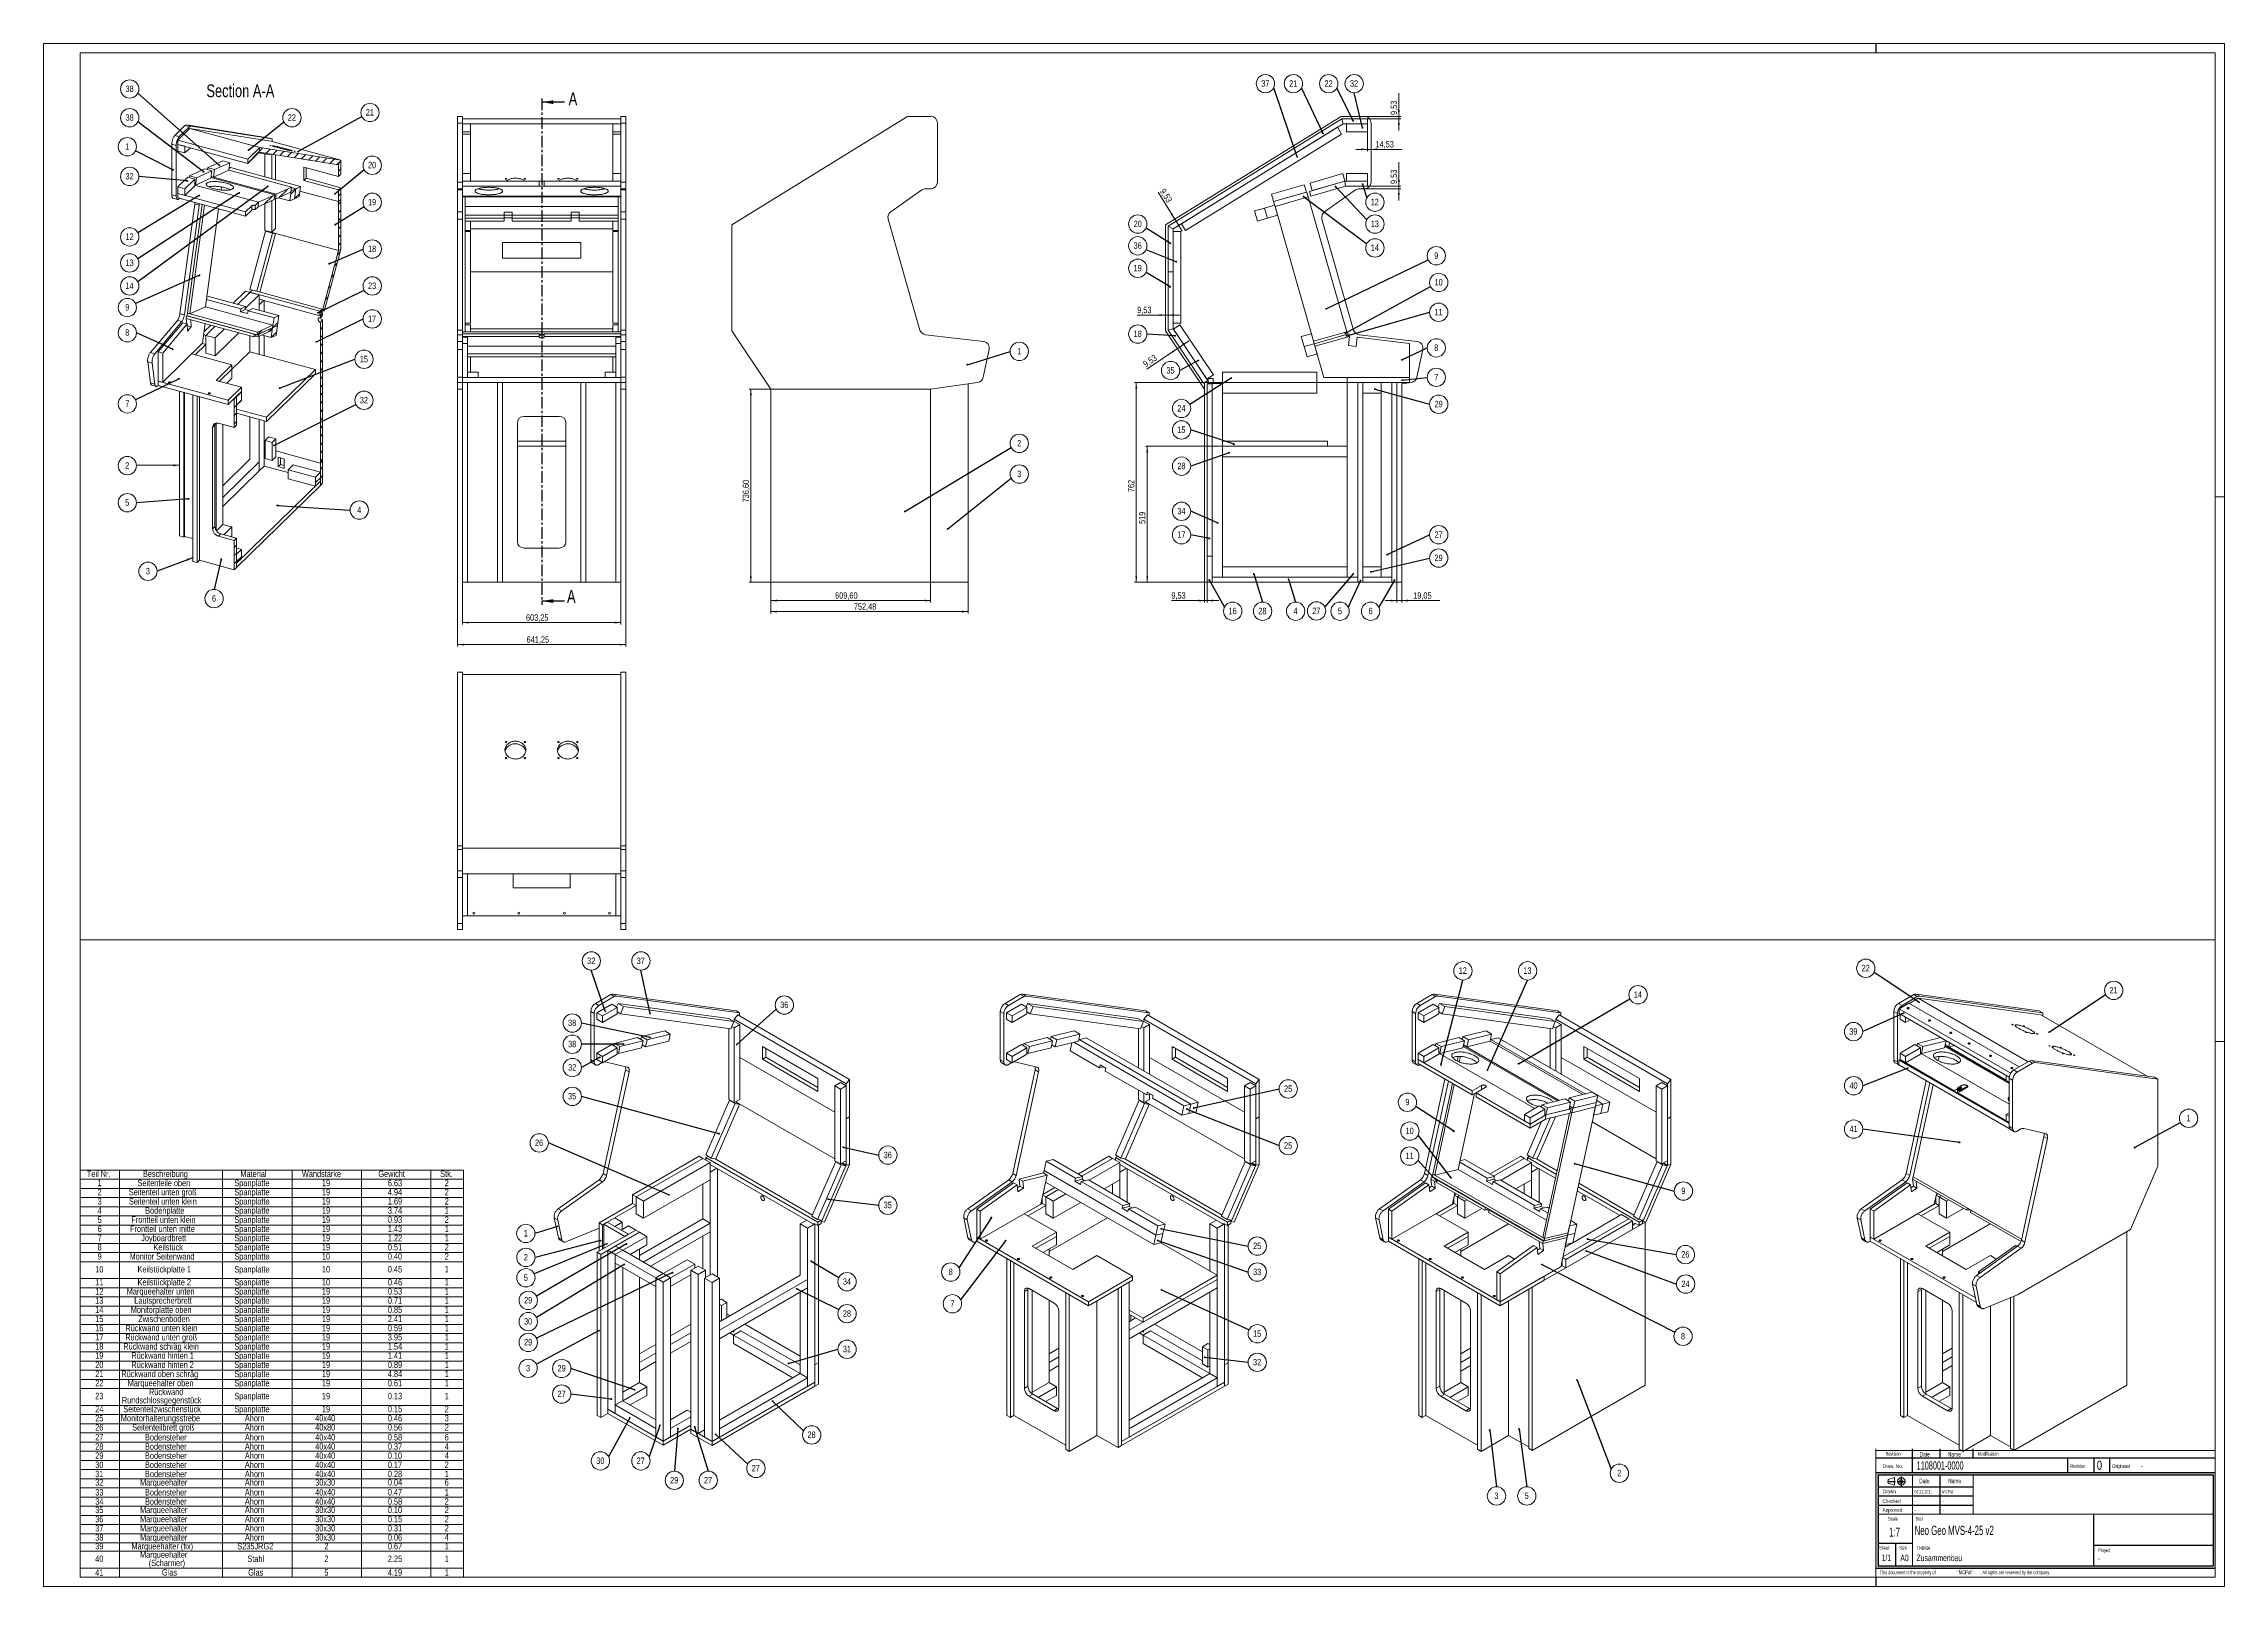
# Model space of a CAD drawing. Header units: millimetres. Extents: x 0 to 8323, y 0 to 5887.
import ezdxf

# ---------------------------------------------------------------- set-up
doc = ezdxf.new("R2010")
doc.units = ezdxf.units.MM
doc.header["$LTSCALE"] = 7
doc.linetypes.add('CENTER', pattern=[10.16, 6.35, -1.27, 1.27, -1.27])
for name, color, linetype in [('KOPF', 7, 'Continuous'), ('MC-MITTE', 1, 'CENTER'), ('RAHMEN', 7, 'Continuous'), ('SLD-0', 7, 'Continuous')]:
    doc.layers.add(name, color=color, linetype=linetype)
doc.layers.add('MC_BEM', color=92, linetype='Continuous', lineweight=15)
doc.styles.add('SLDTEXTSTYLE0', font='TXT', dxfattribs={"width": 0.638186})
doc.styles.add('SLDTEXTSTYLE1', font='TXT', dxfattribs={"width": 0.75})
doc.dimstyles.new('SLDDIMSTYLE0', dxfattribs={"dimtxt": 0, "dimasz": 7.112, "dimexe": 0, "dimexo": 0.0625, "dimgap": 0, "dimtad": 0, "dimtih": 1, "dimtoh": 1, "dimdec": 0, "dimrnd": 1e-09, "dimzin": 0, "dimdsep": 46, "dimtxsty": 'Standard', "dimblk1": 'DOT', "dimblk2": 'DOT', "dimsah": 1, "dimcen": 0.09, "dimadec": 0, "dimazin": 0, "dimtfac": 7.112, "dimtdec": 0, "dimtofl": 0, "dimtmove": 0, "dimatfit": 3, "dimldrblk": 'DOT', "dimfxl": 0, "dimfrac": 2, "dimtolj": 1, "dimtzin": 0, "dimarcsym": 0})
doc.dimstyles.new('SLDDIMSTYLE1', dxfattribs={"dimtxt": 24.5, "dimasz": 23.114, "dimexe": 0, "dimexo": 0.0625, "dimgap": 6.125, "dimtad": 1, "dimrnd": 1e-09, "dimzin": 12, "dimdsep": 46, "dimtxsty": 'SLDTEXTSTYLE1', "dimsah": 1, "dimcen": 0.09, "dimadec": 0, "dimazin": 3, "dimtfac": 1, "dimtofl": 0, "dimtmove": 0, "dimatfit": 3, "dimfxl": 0, "dimfrac": 2, "dimtolj": 1, "dimtzin": 12, "dimarcsym": 0})
doc.dimstyles.new('SLDDIMSTYLE2', dxfattribs={"dimtxt": 0, "dimasz": 23.114, "dimexe": 0, "dimexo": 0.0625, "dimgap": 0, "dimtad": 0, "dimtih": 1, "dimtoh": 1, "dimdec": 0, "dimrnd": 1e-09, "dimzin": 0, "dimdsep": 46, "dimtxsty": 'Standard', "dimsah": 1, "dimcen": 0.09, "dimadec": 0, "dimazin": 0, "dimtfac": 23.114, "dimtdec": 0, "dimtofl": 0, "dimtmove": 0, "dimatfit": 3, "dimfxl": 0, "dimfrac": 2, "dimtolj": 1, "dimtzin": 0, "dimarcsym": 0})
doc.dimstyles.new('SLDDIMSTYLE3', dxfattribs={"dimtxt": 24.5, "dimasz": 23.114, "dimexe": 0, "dimexo": 0.0625, "dimgap": 6.125, "dimtad": 1, "dimrnd": 1e-09, "dimzin": 12, "dimdsep": 46, "dimtxsty": 'SLDTEXTSTYLE1', "dimsah": 1, "dimcen": 0.09, "dimadec": 0, "dimazin": 3, "dimtfac": 1, "dimtmove": 0, "dimatfit": 0, "dimfxl": 0, "dimfrac": 2, "dimtolj": 1, "dimtzin": 12, "dimarcsym": 0})

msp = doc.modelspace()

# ---------------------------------------------------------------- texts
at = {"layer": 'KOPF', "insert": (7836.425, 479.78), "char_height": 35.19, "attachment_point": 1, "style": 'SLDTEXTSTYLE1'}
msp.add_mtext('0', dxfattribs=at)
at = {"layer": 'MC-MITTE', "char_height": 49, "style": 'SLDTEXTSTYLE1'}
for s, insert, attachment_point in [('Section A-A', (750.934, 5731.442), 2), ('A', (2003.888, 5700.987), 1), ('A', (1997.629, 3801.751), 1)]:
    msp.add_mtext(s, dxfattribs=dict(at, insert=insert, attachment_point=attachment_point))
at = {"layer": 'RAHMEN', "insert": (8005.389, 469.031), "char_height": 17.5, "attachment_point": 1, "style": 'SLDTEXTSTYLE1'}
msp.add_mtext('-', dxfattribs=at)
at = {"layer": 'SLD-0'}
for s, insert, char_height, attachment_point, style in [('Revision', (7030.02, 513.069), 14, 1, 'SLDTEXTSTYLE0'), ('Date', (7159.498, 512.876), 17.5, 1, 'SLDTEXTSTYLE0'), ('Name', (7267.273, 512.876), 17.5, 1, 'SLDTEXTSTYLE0'), ('Modification', (7381.204, 513.069), 14, 1, 'SLDTEXTSTYLE0'), ('Draw. No.', (7018.45, 465.596), 14, 1, 'SLDTEXTSTYLE1'), ('1108001-0000', (7148.576, 477.063), 31.5, 1, 'SLDTEXTSTYLE0'), ('Revision', (7734.065, 465.922), 14, 1, 'SLDTEXTSTYLE0'), ('Originated', (7894.91, 465.922), 14, 1, 'SLDTEXTSTYLE0'), ('Checked', (7018.353, 332.478), 14, 1, 'SLDTEXTSTYLE1'), ('Drawn', (7018.353, 369.192), 14, 1, 'SLDTEXTSTYLE1'), ('02.11.2011', (7140.78, 367.815), 12.6, 1, 'SLDTEXTSTYLE0'), ('Date', (7158.236, 411.011), 17.5, 1, 'SLDTEXTSTYLE0'), ('MCPat', (7245.916, 367.815), 12.6, 1, 'SLDTEXTSTYLE0'), ('Name', (7268.562, 411.011), 17.5, 1, 'SLDTEXTSTYLE0'), ('Approved', (7018.353, 298.721), 14, 1, 'SLDTEXTSTYLE1'), ('Scale', (7039.475, 264.959), 14, 1, 'SLDTEXTSTYLE0'), ('-', (7140.78, 331.101), 12.6, 1, 'SLDTEXTSTYLE0'), ('-', (7140.78, 297.344), 12.6, 1, 'SLDTEXTSTYLE0'), ('Titel', (7142.654, 264.959), 14, 1, 'SLDTEXTSTYLE0'), ('-', (7248.741, 331.101), 12.6, 1, 'SLDTEXTSTYLE0'), ('-', (7248.741, 297.344), 12.6, 1, 'SLDTEXTSTYLE0'), ('1:7', (7064.2, 224.215), 35, 2, 'SLDTEXTSTYLE0'), ('Neo Geo MVS-4-25 v2', (7140.78, 231.215), 35, 1, 'SLDTEXTSTYLE0'), ('Sheet', (7005.221, 154.529), 14, 1, 'SLDTEXTSTYLE0'), ('1/1', (7033.095, 120.917), 24.5, 2, 'SLDTEXTSTYLE0'), ('Size', (7082.775, 154.529), 14, 1, 'SLDTEXTSTYLE0'), ('A0', (7102.201, 120.917), 24.5, 2, 'SLDTEXTSTYLE0'), ('THEMA', (7147.946, 153.146), 14, 1, 'SLDTEXTSTYLE0'), ('Zusammenbau', (7147.946, 120.917), 24.5, 1, 'SLDTEXTSTYLE0'), ('-', (7839.235, 120.003), 24.5, 1, 'SLDTEXTSTYLE0'), ('Project', (7841.489, 144.634), 14, 1, 'SLDTEXTSTYLE0')]:
    msp.add_mtext(s, dxfattribs=dict(at, insert=insert, char_height=char_height, attachment_point=attachment_point, style=style))

# ---------------------------------------------------------------- blocks, each defined once
blk = doc.blocks.new('SW_NOTE_0')
at = {"layer": 'SLD-0', "color": 0, "attachment_point": 1, "style": 'SLDTEXTSTYLE0'}
for s, insert, char_height in [('This document is the property of', (0, 18), 14), ('"MCPat"', (295.3, 19.1), 15.05), ('. All rights are reserved by the company.', (383.6, 18), 14)]:
    blk.add_mtext(s, dxfattribs=dict(at, insert=insert, char_height=char_height))
blk = doc.blocks.new('SW_TABLEANNOTATION_0')
at = {"layer": 'MC_BEM', "color": 0}
for p, q in [((0, 0), (0, -1553.4)), ((1462, 0), (0, 0)), ((150.1, 0), (150.1, -35)), ((543.3, 0), (543.3, -35)), ((808.1, 0), (808.1, -35)), ((1073, 0), (1073, -35)), ((1337.8, 0), (1337.8, -35)), ((1462, -1553.4), (1462, 0)), ((0, -35), (1462, -35)), ((0, -70), (1462, -70)), ((150.1, -35), (150.1, -1553.4)), ((543.3, -35), (543.3, -1553.4)), ((808.1, -35), (808.1, -1553.4)), ((1073, -35), (1073, -1553.4)), ((1337.8, -35), (1337.8, -1553.4)), ((0, -105), (1462, -105)), ((0, -140), (1462, -140)), ((0, -175), (1462, -175)), ((0, -210), (1462, -210)), ((0, -245), (1462, -245)), ((0, -280), (1462, -280)), ((0, -315), (1462, -315)), ((0, -350), (1462, -350)), ((0, -413.8), (1462, -413.8)), ((0, -448.8), (1462, -448.8)), ((0, -483.8), (1462, -483.8)), ((0, -518.8), (1462, -518.8)), ((0, -553.8), (1462, -553.8)), ((0, -588.8), (1462, -588.8)), ((0, -623.8), (1462, -623.8)), ((0, -658.8), (1462, -658.8)), ((0, -693.8), (1462, -693.8)), ((0, -728.8), (1462, -728.8)), ((0, -763.8), (1462, -763.8)), ((0, -798.8), (1462, -798.8)), ((0, -833.8), (1462, -833.8)), ((0, -897.6), (1462, -897.6)), ((0, -932.6), (1462, -932.6)), ((0, -967.6), (1462, -967.6)), ((0, -1002.6), (1462, -1002.6)), ((0, -1037.6), (1462, -1037.6)), ((0, -1072.6), (1462, -1072.6)), ((0, -1107.6), (1462, -1107.6)), ((0, -1142.6), (1462, -1142.6)), ((0, -1177.6), (1462, -1177.6)), ((0, -1212.6), (1462, -1212.6)), ((0, -1247.6), (1462, -1247.6)), ((0, -1282.6), (1462, -1282.6)), ((0, -1317.6), (1462, -1317.6)), ((0, -1352.6), (1462, -1352.6)), ((0, -1387.6), (1462, -1387.6)), ((0, -1422.6), (1462, -1422.6)), ((0, -1454.7), (1462, -1454.7)), ((0, -1518.4), (1462, -1518.4)), ((0, -1553.4), (1462, -1553.4))]:
    blk.add_line(p, q, dxfattribs=at)
at = {"layer": 'MC_BEM', "color": 0, "char_height": 24.5, "attachment_point": 1, "style": 'SLDTEXTSTYLE1'}
for s, insert in [('Teil Nr.', (24.9, -1.8)), ('2', (66, -71.8)), ('1', (66, -36.8)), ('Seitenteil unten groß', (185.2, -71.8)), ('Seitenteile oben', (218.4, -36.8)), ('Beschreibung', (239, -1.8)), ('Spanplatte', (588.1, -36.8)), ('Spanplatte', (588.1, -71.8)), ('Material', (610.8, -1.8)), ('Wandstärke', (845.8, -1.8)), ('19', (922.4, -36.8)), ('19', (922.4, -71.8)), ('Gewicht', (1137.6, -1.8)), ('4.94', (1173.7, -71.8)), ('6.63', (1173.7, -36.8)), ('Stk.', (1373.5, -1.8)), ('2', (1390.8, -36.8)), ('2', (1390.8, -71.8)), ('4', (66, -141.8)), ('3', (66, -106.8)), ('Seitenteil unten klein', (185.6, -106.8)), ('Bodenplatte', (247.6, -141.8)), ('Spanplatte', (588.1, -106.8)), ('Spanplatte', (588.1, -141.8)), ('19', (922.4, -106.8)), ('19', (922.4, -141.8)), ('3.74', (1173.7, -141.8)), ('1.69', (1173.7, -106.8)), ('2', (1390.8, -106.8)), ('1', (1390.8, -141.8)), ('5', (66, -176.8)), ('6', (66, -211.8)), ('7', (66, -246.8)), ('Frontteil unten mitte', (189.7, -211.8)), ('Frontteil unten klein', (194.7, -176.8)), ('Joyboardbrett', (232.5, -246.8)), ('Spanplatte', (588.1, -176.8)), ('Spanplatte', (588.1, -211.8)), ('Spanplatte', (588.1, -246.8)), ('19', (922.4, -176.8)), ('19', (922.4, -211.8)), ('19', (922.4, -246.8)), ('0.93', (1173.7, -176.8)), ('1.43', (1173.7, -211.8)), ('1.22', (1173.7, -246.8)), ('2', (1390.8, -176.8)), ('1', (1390.8, -211.8)), ('1', (1390.8, -246.8)), ('8', (66, -281.8)), ('9', (66, -316.8)), ('Monitor Seitenwand', (188.1, -316.8)), ('Keilstück', (279.4, -281.8)), ('Spanplatte', (588.1, -281.8)), ('Spanplatte', (588.1, -316.8)), ('19', (922.4, -281.8)), ('10', (922.4, -316.8)), ('0.51', (1173.7, -281.8)), ('0.40', (1173.7, -316.8)), ('2', (1390.8, -281.8)), ('2', (1390.8, -316.8)), ('10', (57, -366.1)), ('11', (57, -415.5)), ('Keilstückplatte 1', (218.5, -366.1)), ('Keilstückplatte 2', (218.5, -415.5)), ('Spanplatte', (588.1, -366.1)), ('Spanplatte', (588.1, -415.5)), ('10', (922.4, -366.1)), ('10', (922.4, -415.5)), ('0.45', (1173.7, -366.1)), ('0.46', (1173.7, -415.5)), ('1', (1390.8, -366.1)), ('1', (1390.8, -415.5)), ('12', (57, -450.5)), ('13', (57, -485.5)), ('Marqueehalter unten', (177.4, -450.5)), ('Lautsprecherbrett', (205.8, -485.5)), ('Spanplatte', (588.1, -450.5)), ('Spanplatte', (588.1, -485.5)), ('19', (922.4, -450.5)), ('19', (922.4, -485.5)), ('0.53', (1173.7, -450.5)), ('0.71', (1173.7, -485.5)), ('1', (1390.8, -450.5)), ('1', (1390.8, -485.5)), ('14', (57, -520.5)), ('15', (57, -555.5)), ('Monitorplatte oben', (192.5, -520.5)), ('Zwischenboden', (221, -555.5)), ('Spanplatte', (588.1, -520.5)), ('Spanplatte', (588.1, -555.5)), ('19', (922.4, -520.5)), ('19', (922.4, -555.5)), ('0.85', (1173.7, -520.5)), ('2.41', (1173.7, -555.5)), ('1', (1390.8, -520.5)), ('1', (1390.8, -555.5)), ('16', (57, -590.5)), ('17', (57, -625.5)), ('18', (57, -660.5)), ('Rückwand schräg klein', (163.9, -660.5)), ('Rückwand unten groß', (171.5, -625.5)), ('Rückwand unten klein', (171.9, -590.5)), ('Spanplatte', (588.1, -590.5)), ('Spanplatte', (588.1, -625.5)), ('Spanplatte', (588.1, -660.5)), ('19', (922.4, -590.5)), ('19', (922.4, -625.5)), ('19', (922.4, -660.5)), ('0.59', (1173.7, -590.5)), ('3.95', (1173.7, -625.5)), ('1.54', (1173.7, -660.5)), ('1', (1390.8, -590.5)), ('1', (1390.8, -625.5)), ('1', (1390.8, -660.5)), ('20', (57, -730.5)), ('19', (57, -695.5)), ('Rückwand hinten 1', (194.8, -695.5)), ('Rückwand hinten 2', (194.8, -730.5)), ('Spanplatte', (588.1, -695.5)), ('Spanplatte', (588.1, -730.5)), ('19', (922.4, -695.5)), ('19', (922.4, -730.5)), ('0.89', (1173.7, -730.5)), ('1.41', (1173.7, -695.5)), ('1', (1390.8, -695.5)), ('1', (1390.8, -730.5)), ('21', (57, -765.5)), ('22', (57, -800.5)), ('Rückwand oben schräg', (156.8, -765.5)), ('Marqueehalter oben', (180.9, -800.5)), ('Spanplatte', (588.1, -765.5)), ('Spanplatte', (588.1, -800.5)), ('19', (922.4, -765.5)), ('19', (922.4, -800.5)), ('4.84', (1173.7, -765.5)), ('0.61', (1173.7, -800.5)), ('1', (1390.8, -765.5)), ('1', (1390.8, -800.5)), ('23', (57, -849.9)), ('24', (57, -899.3)), ('Rundschlossgegenstück', (158.5, -865.8)), ('Seitenteilzwischenstück', (164.1, -899.3)), ('Rückwand', (262.2, -834.1)), ('Spanplatte', (588.1, -849.9)), ('Spanplatte', (588.1, -899.3)), ('19', (922.4, -849.9)), ('19', (922.4, -899.3)), ('0.13', (1173.7, -849.9)), ('0.15', (1173.7, -899.3)), ('2', (1390.8, -899.3)), ('1', (1390.8, -849.9)), ('25', (57, -934.3)), ('26', (57, -969.3)), ('Monitorhalterungsstrebe', (154.8, -934.3)), ('Seitenteilbrett groß', (198, -969.3)), ('Ahorn', (628.1, -934.3)), ('Ahorn', (628.1, -969.3)), ('40x40', (896.5, -934.3)), ('40x80', (896.5, -969.3)), ('0.46', (1173.7, -934.3)), ('0.56', (1173.7, -969.3)), ('3', (1390.8, -934.3)), ('2', (1390.8, -969.3)), ('27', (57, -1007.2)), ('28', (57, -1042.2)), ('29', (57, -1077.2)), ('Bodensteher', (246.9, -1007.2)), ('Bodensteher', (246.9, -1042.2)), ('Bodensteher', (246.9, -1077.2)), ('Ahorn', (628.1, -1007.2)), ('Ahorn', (628.1, -1042.2)), ('Ahorn', (628.1, -1077.2)), ('40x40', (896.5, -1007.2)), ('40x40', (896.5, -1042.2)), ('40x40', (896.5, -1077.2)), ('0.58', (1173.7, -1007.2)), ('0.37', (1173.7, -1042.2)), ('0.10', (1173.7, -1077.2)), ('4', (1390.8, -1042.2)), ('4', (1390.8, -1077.2)), ('6', (1390.8, -1007.2)), ('30', (57, -1112.2)), ('31', (57, -1147.2)), ('Bodensteher', (246.9, -1112.2)), ('Bodensteher', (246.9, -1147.2)), ('Ahorn', (628.1, -1112.2)), ('Ahorn', (628.1, -1147.2)), ('40x40', (896.5, -1112.2)), ('40x40', (896.5, -1147.2)), ('0.17', (1173.7, -1112.2)), ('0.28', (1173.7, -1147.2)), ('2', (1390.8, -1112.2)), ('1', (1390.8, -1147.2)), ('32', (57, -1179.3)), ('33', (57, -1217.2)), ('Marqueehalter', (227.9, -1179.3)), ('Bodensteher', (246.9, -1217.2)), ('Ahorn', (628.1, -1179.3)), ('Ahorn', (628.1, -1217.2)), ('40x40', (896.5, -1217.2)), ('30x30', (896.5, -1179.3)), ('0.04', (1173.7, -1179.3)), ('0.47', (1173.7, -1217.2)), ('6', (1390.8, -1179.3)), ('1', (1390.8, -1217.2)), ('34', (57, -1252.2)), ('35', (57, -1284.3)), ('36', (57, -1319.3)), ('Marqueehalter', (227.9, -1284.3)), ('Marqueehalter', (227.9, -1319.3)), ('Bodensteher', (246.9, -1252.2)), ('Ahorn', (628.1, -1252.2)), ('Ahorn', (628.1, -1284.3)), ('Ahorn', (628.1, -1319.3)), ('40x40', (896.5, -1252.2)), ('30x30', (896.5, -1284.3)), ('30x30', (896.5, -1319.3)), ('0.58', (1173.7, -1252.2)), ('0.10', (1173.7, -1284.3)), ('0.15', (1173.7, -1319.3)), ('2', (1390.8, -1252.2)), ('2', (1390.8, -1284.3)), ('2', (1390.8, -1319.3)), ('37', (57, -1354.3)), ('38', (57, -1389.3)), ('Marqueehalter', (227.9, -1354.3)), ('Marqueehalter', (227.9, -1389.3)), ('Ahorn', (628.1, -1354.3)), ('Ahorn', (628.1, -1389.3)), ('30x30', (896.5, -1354.3)), ('30x30', (896.5, -1389.3)), ('0.31', (1173.7, -1354.3)), ('0.06', (1173.7, -1389.3)), ('4', (1390.8, -1389.3)), ('2', (1390.8, -1354.3)), ('40', (57, -1470.8)), ('39', (57, -1422.9)), ('Marqueehalter (fix)', (195.1, -1422.9)), ('Marqueehalter', (227.9, -1455)), ('(Scharnier)', (261.2, -1486.6)), ('S235JRG2', (599.4, -1422.9)), ('Stahl', (637.7, -1470.8)), ('2', (931.5, -1422.9)), ('2', (931.5, -1470.8)), ('0.67', (1173.7, -1422.9)), ('2.25', (1173.7, -1470.8)), ('1', (1390.8, -1422.9)), ('1', (1390.8, -1470.8)), ('41', (57, -1523)), ('Glas', (311.7, -1523)), ('Glas', (640.7, -1523)), ('5', (931.5, -1523)), ('4.19', (1173.7, -1523)), ('1', (1390.8, -1523))]:
    blk.add_mtext(s, dxfattribs=dict(at, insert=insert))
blk = doc.blocks.new('SW_NOTE_1')
at = {"layer": 'MC_BEM', "color": 0}
blk.add_circle((-35, 0), 35, dxfattribs=at)
at = {"layer": 'MC_BEM', "color": 0, "insert": (-35.5, 13), "char_height": 24.5, "attachment_point": 2, "style": 'SLDTEXTSTYLE1'}
blk.add_mtext('26', dxfattribs=at)
blk = doc.blocks.new('_DOT')
at = {"color": 0, "linetype": 'ByBlock', "lineweight": -2}
blk.add_line((-0.5, 0), (-1, 0), dxfattribs=at)
at = {"color": 0, "linetype": 'ByBlock', "const_width": 0.5}
blk.add_lwpolyline([(-0.25, 0, 1), (0.25, 0, 1)], format="xyb", close=True, dxfattribs=at)
blk = doc.blocks.new('SW_NOTE_2')
at = {"layer": 'MC_BEM', "color": 0}
blk.add_circle((-35, 0), 35, dxfattribs=at)
at = {"layer": 'MC_BEM', "color": 0, "insert": (-35.3, 13), "char_height": 24.5, "attachment_point": 2, "style": 'SLDTEXTSTYLE1'}
blk.add_mtext('1', dxfattribs=at)
blk = doc.blocks.new('SW_NOTE_3')
at = {"layer": 'MC_BEM', "color": 0}
blk.add_circle((-35, 0), 35, dxfattribs=at)
at = {"layer": 'MC_BEM', "color": 0, "insert": (-35.3, 13), "char_height": 24.5, "attachment_point": 2, "style": 'SLDTEXTSTYLE1'}
blk.add_mtext('2', dxfattribs=at)
blk = doc.blocks.new('SW_NOTE_4')
at = {"layer": 'MC_BEM', "color": 0}
blk.add_circle((-31.3, -15.7), 35, dxfattribs=at)
at = {"layer": 'MC_BEM', "color": 0, "insert": (-31.5, -2.7), "char_height": 24.5, "attachment_point": 2, "style": 'SLDTEXTSTYLE1'}
blk.add_mtext('5', dxfattribs=at)
blk = doc.blocks.new('SW_NOTE_5')
at = {"layer": 'MC_BEM', "color": 0}
blk.add_circle((-31.3, -15.7), 35, dxfattribs=at)
at = {"layer": 'MC_BEM', "color": 0, "insert": (-31.5, -2.7), "char_height": 24.5, "attachment_point": 2, "style": 'SLDTEXTSTYLE1'}
blk.add_mtext('3', dxfattribs=at)
blk = doc.blocks.new('SW_NOTE_6')
at = {"layer": 'MC_BEM', "color": 0}
blk.add_circle((35, 0), 35, dxfattribs=at)
at = {"layer": 'MC_BEM', "color": 0, "insert": (34.5, 13), "char_height": 24.5, "attachment_point": 2, "style": 'SLDTEXTSTYLE1'}
blk.add_mtext('31', dxfattribs=at)
blk = doc.blocks.new('SW_NOTE_7')
at = {"layer": 'MC_BEM', "color": 0}
blk.add_circle((31.3, -15.7), 35, dxfattribs=at)
at = {"layer": 'MC_BEM', "color": 0, "insert": (30.8, -2.7), "char_height": 24.5, "attachment_point": 2, "style": 'SLDTEXTSTYLE1'}
blk.add_mtext('28', dxfattribs=at)
blk = doc.blocks.new('SW_NOTE_8')
at = {"layer": 'MC_BEM', "color": 0}
blk.add_circle((31.3, -15.7), 35, dxfattribs=at)
at = {"layer": 'MC_BEM', "color": 0, "insert": (30.8, -2.7), "char_height": 24.5, "attachment_point": 2, "style": 'SLDTEXTSTYLE1'}
blk.add_mtext('34', dxfattribs=at)
blk = doc.blocks.new('SW_NOTE_9')
at = {"layer": 'MC_BEM', "color": 0}
blk.add_circle((-31.3, -15.7), 35, dxfattribs=at)
at = {"layer": 'MC_BEM', "color": 0, "insert": (-31.8, -2.7), "char_height": 24.5, "attachment_point": 2, "style": 'SLDTEXTSTYLE1'}
blk.add_mtext('30', dxfattribs=at)
blk = doc.blocks.new('SW_NOTE_10')
at = {"layer": 'MC_BEM', "color": 0}
blk.add_circle((-35, 0), 35, dxfattribs=at)
at = {"layer": 'MC_BEM', "color": 0, "insert": (-35.5, 13), "char_height": 24.5, "attachment_point": 2, "style": 'SLDTEXTSTYLE1'}
blk.add_mtext('27', dxfattribs=at)
blk = doc.blocks.new('SW_NOTE_11')
at = {"layer": 'MC_BEM', "color": 0}
blk.add_circle((-31.3, -15.7), 35, dxfattribs=at)
at = {"layer": 'MC_BEM', "color": 0, "insert": (-31.8, -2.7), "char_height": 24.5, "attachment_point": 2, "style": 'SLDTEXTSTYLE1'}
blk.add_mtext('27', dxfattribs=at)
blk = doc.blocks.new('SW_NOTE_12')
at = {"layer": 'MC_BEM', "color": 0}
blk.add_circle((0, -35), 35, dxfattribs=at)
at = {"layer": 'MC_BEM', "color": 0, "insert": (-0.5, -22.1), "char_height": 24.5, "attachment_point": 2, "style": 'SLDTEXTSTYLE1'}
blk.add_mtext('27', dxfattribs=at)
blk = doc.blocks.new('SW_NOTE_13')
at = {"layer": 'MC_BEM', "color": 0}
blk.add_circle((31.3, -15.7), 35, dxfattribs=at)
at = {"layer": 'MC_BEM', "color": 0, "insert": (30.8, -2.7), "char_height": 24.5, "attachment_point": 2, "style": 'SLDTEXTSTYLE1'}
blk.add_mtext('27', dxfattribs=at)
blk = doc.blocks.new('SW_NOTE_14')
at = {"layer": 'MC_BEM', "color": 0}
blk.add_circle((0, -35), 35, dxfattribs=at)
at = {"layer": 'MC_BEM', "color": 0, "insert": (-0.5, -22.1), "char_height": 24.5, "attachment_point": 2, "style": 'SLDTEXTSTYLE1'}
blk.add_mtext('29', dxfattribs=at)
blk = doc.blocks.new('SW_NOTE_15')
at = {"layer": 'MC_BEM', "color": 0}
blk.add_circle((-35, 0), 35, dxfattribs=at)
at = {"layer": 'MC_BEM', "color": 0, "insert": (-35.5, 13), "char_height": 24.5, "attachment_point": 2, "style": 'SLDTEXTSTYLE1'}
blk.add_mtext('29', dxfattribs=at)
blk = doc.blocks.new('SW_NOTE_16')
at = {"layer": 'MC_BEM', "color": 0}
blk.add_circle((-31.3, -15.7), 35, dxfattribs=at)
at = {"layer": 'MC_BEM', "color": 0, "insert": (-31.8, -2.7), "char_height": 24.5, "attachment_point": 2, "style": 'SLDTEXTSTYLE1'}
blk.add_mtext('29', dxfattribs=at)
blk = doc.blocks.new('SW_NOTE_17')
at = {"layer": 'MC_BEM', "color": 0}
blk.add_circle((-31.3, -15.7), 35, dxfattribs=at)
at = {"layer": 'MC_BEM', "color": 0, "insert": (-31.8, -2.7), "char_height": 24.5, "attachment_point": 2, "style": 'SLDTEXTSTYLE1'}
blk.add_mtext('30', dxfattribs=at)
blk = doc.blocks.new('SW_NOTE_18')
at = {"layer": 'MC_BEM', "color": 0}
blk.add_circle((-31.3, -15.7), 35, dxfattribs=at)
at = {"layer": 'MC_BEM', "color": 0, "insert": (-31.8, -2.7), "char_height": 24.5, "attachment_point": 2, "style": 'SLDTEXTSTYLE1'}
blk.add_mtext('29', dxfattribs=at)
blk = doc.blocks.new('SW_NOTE_19')
at = {"layer": 'MC_BEM', "color": 0}
blk.add_circle((31.3, -15.7), 35, dxfattribs=at)
at = {"layer": 'MC_BEM', "color": 0, "insert": (30.8, -2.7), "char_height": 24.5, "attachment_point": 2, "style": 'SLDTEXTSTYLE1'}
blk.add_mtext('28', dxfattribs=at)
blk = doc.blocks.new('SW_NOTE_20')
at = {"layer": 'MC_BEM', "color": 0}
blk.add_circle((35, 0), 35, dxfattribs=at)
at = {"layer": 'MC_BEM', "color": 0, "insert": (34.5, 13), "char_height": 24.5, "attachment_point": 2, "style": 'SLDTEXTSTYLE1'}
blk.add_mtext('35', dxfattribs=at)
blk = doc.blocks.new('SW_NOTE_21')
at = {"layer": 'MC_BEM', "color": 0}
blk.add_circle((35, 0), 35, dxfattribs=at)
at = {"layer": 'MC_BEM', "color": 0, "insert": (34.5, 13), "char_height": 24.5, "attachment_point": 2, "style": 'SLDTEXTSTYLE1'}
blk.add_mtext('36', dxfattribs=at)
blk = doc.blocks.new('SW_NOTE_22')
at = {"layer": 'MC_BEM', "color": 0}
blk.add_circle((0, 35), 35, dxfattribs=at)
at = {"layer": 'MC_BEM', "color": 0, "insert": (-0.5, 48), "char_height": 24.5, "attachment_point": 2, "style": 'SLDTEXTSTYLE1'}
blk.add_mtext('37', dxfattribs=at)
blk = doc.blocks.new('SW_NOTE_23')
at = {"layer": 'MC_BEM', "color": 0}
blk.add_circle((0, 35), 35, dxfattribs=at)
at = {"layer": 'MC_BEM', "color": 0, "insert": (-0.5, 48), "char_height": 24.5, "attachment_point": 2, "style": 'SLDTEXTSTYLE1'}
blk.add_mtext('32', dxfattribs=at)
blk = doc.blocks.new('SW_NOTE_24')
at = {"layer": 'MC_BEM', "color": 0}
blk.add_circle((-35, 0), 35, dxfattribs=at)
at = {"layer": 'MC_BEM', "color": 0, "insert": (-35.5, 13), "char_height": 24.5, "attachment_point": 2, "style": 'SLDTEXTSTYLE1'}
blk.add_mtext('38', dxfattribs=at)
blk = doc.blocks.new('SW_NOTE_25')
at = {"layer": 'MC_BEM', "color": 0}
blk.add_circle((-35, 0), 35, dxfattribs=at)
at = {"layer": 'MC_BEM', "color": 0, "insert": (-35.5, 13), "char_height": 24.5, "attachment_point": 2, "style": 'SLDTEXTSTYLE1'}
blk.add_mtext('38', dxfattribs=at)
blk = doc.blocks.new('SW_NOTE_26')
at = {"layer": 'MC_BEM', "color": 0}
blk.add_circle((-35, 0), 35, dxfattribs=at)
at = {"layer": 'MC_BEM', "color": 0, "insert": (-35.5, 13), "char_height": 24.5, "attachment_point": 2, "style": 'SLDTEXTSTYLE1'}
blk.add_mtext('32', dxfattribs=at)
blk = doc.blocks.new('SW_NOTE_27')
at = {"layer": 'MC_BEM', "color": 0}
blk.add_circle((31.3, 15.7), 35, dxfattribs=at)
at = {"layer": 'MC_BEM', "color": 0, "insert": (30.8, 28.7), "char_height": 24.5, "attachment_point": 2, "style": 'SLDTEXTSTYLE1'}
blk.add_mtext('36', dxfattribs=at)
blk = doc.blocks.new('SW_NOTE_28')
at = {"layer": 'MC_BEM', "color": 0}
blk.add_circle((-35, 0), 35, dxfattribs=at)
at = {"layer": 'MC_BEM', "color": 0, "insert": (-35.5, 13), "char_height": 24.5, "attachment_point": 2, "style": 'SLDTEXTSTYLE1'}
blk.add_mtext('35', dxfattribs=at)
blk = doc.blocks.new('SW_NOTE_29')
at = {"layer": 'MC_BEM', "color": 0}
blk.add_circle((-31.3, -15.7), 35, dxfattribs=at)
at = {"layer": 'MC_BEM', "color": 0, "insert": (-31.5, -2.7), "char_height": 24.5, "attachment_point": 2, "style": 'SLDTEXTSTYLE1'}
blk.add_mtext('7', dxfattribs=at)
blk = doc.blocks.new('SW_NOTE_30')
at = {"layer": 'MC_BEM', "color": 0}
blk.add_circle((31.3, -15.7), 35, dxfattribs=at)
at = {"layer": 'MC_BEM', "color": 0, "insert": (30.8, -2.7), "char_height": 24.5, "attachment_point": 2, "style": 'SLDTEXTSTYLE1'}
blk.add_mtext('15', dxfattribs=at)
blk = doc.blocks.new('SW_NOTE_31')
at = {"layer": 'MC_BEM', "color": 0}
blk.add_circle((35, 0), 35, dxfattribs=at)
at = {"layer": 'MC_BEM', "color": 0, "insert": (34.5, 13), "char_height": 24.5, "attachment_point": 2, "style": 'SLDTEXTSTYLE1'}
blk.add_mtext('32', dxfattribs=at)
blk = doc.blocks.new('SW_NOTE_32')
at = {"layer": 'MC_BEM', "color": 0}
blk.add_circle((-31.3, -15.7), 35, dxfattribs=at)
at = {"layer": 'MC_BEM', "color": 0, "insert": (-31.5, -2.7), "char_height": 24.5, "attachment_point": 2, "style": 'SLDTEXTSTYLE1'}
blk.add_mtext('8', dxfattribs=at)
blk = doc.blocks.new('SW_NOTE_33')
at = {"layer": 'MC_BEM', "color": 0}
blk.add_circle((35, 0), 35, dxfattribs=at)
at = {"layer": 'MC_BEM', "color": 0, "insert": (34.5, 13), "char_height": 24.5, "attachment_point": 2, "style": 'SLDTEXTSTYLE1'}
blk.add_mtext('33', dxfattribs=at)
blk = doc.blocks.new('SW_NOTE_34')
at = {"layer": 'MC_BEM', "color": 0}
blk.add_circle((35, 0), 35, dxfattribs=at)
at = {"layer": 'MC_BEM', "color": 0, "insert": (34.5, 13), "char_height": 24.5, "attachment_point": 2, "style": 'SLDTEXTSTYLE1'}
blk.add_mtext('25', dxfattribs=at)
blk = doc.blocks.new('SW_NOTE_35')
at = {"layer": 'MC_BEM', "color": 0}
blk.add_circle((35, 0), 35, dxfattribs=at)
at = {"layer": 'MC_BEM', "color": 0, "insert": (34.5, 13), "char_height": 24.5, "attachment_point": 2, "style": 'SLDTEXTSTYLE1'}
blk.add_mtext('25', dxfattribs=at)
blk = doc.blocks.new('SW_NOTE_36')
at = {"layer": 'MC_BEM', "color": 0}
blk.add_circle((35, 0), 35, dxfattribs=at)
at = {"layer": 'MC_BEM', "color": 0, "insert": (34.5, 13), "char_height": 24.5, "attachment_point": 2, "style": 'SLDTEXTSTYLE1'}
blk.add_mtext('25', dxfattribs=at)
blk = doc.blocks.new('SW_NOTE_37')
at = {"layer": 'MC_BEM', "color": 0}
blk.add_circle((31.3, -15.7), 35, dxfattribs=at)
at = {"layer": 'MC_BEM', "color": 0, "insert": (31, -2.7), "char_height": 24.5, "attachment_point": 2, "style": 'SLDTEXTSTYLE1'}
blk.add_mtext('2', dxfattribs=at)
blk = doc.blocks.new('SW_NOTE_38')
at = {"layer": 'MC_BEM', "color": 0}
blk.add_circle((31.3, -15.7), 35, dxfattribs=at)
at = {"layer": 'MC_BEM', "color": 0, "insert": (31, -2.7), "char_height": 24.5, "attachment_point": 2, "style": 'SLDTEXTSTYLE1'}
blk.add_mtext('8', dxfattribs=at)
blk = doc.blocks.new('SW_NOTE_39')
at = {"layer": 'MC_BEM', "color": 0}
blk.add_circle((35, 0), 35, dxfattribs=at)
at = {"layer": 'MC_BEM', "color": 0, "insert": (34.5, 13), "char_height": 24.5, "attachment_point": 2, "style": 'SLDTEXTSTYLE1'}
blk.add_mtext('24', dxfattribs=at)
blk = doc.blocks.new('SW_NOTE_40')
at = {"layer": 'MC_BEM', "color": 0}
blk.add_circle((35, 0), 35, dxfattribs=at)
at = {"layer": 'MC_BEM', "color": 0, "insert": (34.5, 13), "char_height": 24.5, "attachment_point": 2, "style": 'SLDTEXTSTYLE1'}
blk.add_mtext('26', dxfattribs=at)
blk = doc.blocks.new('SW_NOTE_41')
at = {"layer": 'MC_BEM', "color": 0}
blk.add_circle((35, 0), 35, dxfattribs=at)
at = {"layer": 'MC_BEM', "color": 0, "insert": (34.8, 13), "char_height": 24.5, "attachment_point": 2, "style": 'SLDTEXTSTYLE1'}
blk.add_mtext('9', dxfattribs=at)
blk = doc.blocks.new('SW_NOTE_42')
at = {"layer": 'MC_BEM', "color": 0}
blk.add_circle((-31.3, 15.7), 35, dxfattribs=at)
at = {"layer": 'MC_BEM', "color": 0, "insert": (-31.5, 28.7), "char_height": 24.5, "attachment_point": 2, "style": 'SLDTEXTSTYLE1'}
blk.add_mtext('9', dxfattribs=at)
blk = doc.blocks.new('SW_NOTE_43')
at = {"layer": 'MC_BEM', "color": 0}
blk.add_circle((-31.3, 15.7), 35, dxfattribs=at)
at = {"layer": 'MC_BEM', "color": 0, "insert": (-31.8, 28.7), "char_height": 24.5, "attachment_point": 2, "style": 'SLDTEXTSTYLE1'}
blk.add_mtext('10', dxfattribs=at)
blk = doc.blocks.new('SW_NOTE_44')
at = {"layer": 'MC_BEM', "color": 0}
blk.add_circle((-31.3, 15.7), 35, dxfattribs=at)
at = {"layer": 'MC_BEM', "color": 0, "insert": (-31.8, 28.7), "char_height": 24.5, "attachment_point": 2, "style": 'SLDTEXTSTYLE1'}
blk.add_mtext('11', dxfattribs=at)
blk = doc.blocks.new('SW_NOTE_45')
at = {"layer": 'MC_BEM', "color": 0}
blk.add_circle((31.3, 15.7), 35, dxfattribs=at)
at = {"layer": 'MC_BEM', "color": 0, "insert": (30.8, 28.7), "char_height": 24.5, "attachment_point": 2, "style": 'SLDTEXTSTYLE1'}
blk.add_mtext('14', dxfattribs=at)
blk = doc.blocks.new('SW_NOTE_46')
at = {"layer": 'MC_BEM', "color": 0}
blk.add_circle((0, 35), 35, dxfattribs=at)
at = {"layer": 'MC_BEM', "color": 0, "insert": (-0.5, 48), "char_height": 24.5, "attachment_point": 2, "style": 'SLDTEXTSTYLE1'}
blk.add_mtext('13', dxfattribs=at)
blk = doc.blocks.new('SW_NOTE_47')
at = {"layer": 'MC_BEM', "color": 0}
blk.add_circle((0, 35), 35, dxfattribs=at)
at = {"layer": 'MC_BEM', "color": 0, "insert": (-0.5, 48), "char_height": 24.5, "attachment_point": 2, "style": 'SLDTEXTSTYLE1'}
blk.add_mtext('12', dxfattribs=at)
blk = doc.blocks.new('SW_NOTE_48')
at = {"layer": 'MC_BEM', "color": 0}
blk.add_circle((0, -35), 35, dxfattribs=at)
at = {"layer": 'MC_BEM', "color": 0, "insert": (-0.2, -22.1), "char_height": 24.5, "attachment_point": 2, "style": 'SLDTEXTSTYLE1'}
blk.add_mtext('3', dxfattribs=at)
blk = doc.blocks.new('SW_NOTE_49')
at = {"layer": 'MC_BEM', "color": 0}
blk.add_circle((0, -35), 35, dxfattribs=at)
at = {"layer": 'MC_BEM', "color": 0, "insert": (-0.2, -22.1), "char_height": 24.5, "attachment_point": 2, "style": 'SLDTEXTSTYLE1'}
blk.add_mtext('5', dxfattribs=at)
blk = doc.blocks.new('SW_NOTE_50')
at = {"layer": 'MC_BEM', "color": 0}
blk.add_circle((31.3, 15.7), 35, dxfattribs=at)
at = {"layer": 'MC_BEM', "color": 0, "insert": (30.8, 28.7), "char_height": 24.5, "attachment_point": 2, "style": 'SLDTEXTSTYLE1'}
blk.add_mtext('21', dxfattribs=at)
blk = doc.blocks.new('SW_NOTE_51')
at = {"layer": 'MC_BEM', "color": 0}
blk.add_circle((-31.3, 15.7), 35, dxfattribs=at)
at = {"layer": 'MC_BEM', "color": 0, "insert": (-31.8, 28.7), "char_height": 24.5, "attachment_point": 2, "style": 'SLDTEXTSTYLE1'}
blk.add_mtext('22', dxfattribs=at)
blk = doc.blocks.new('SW_NOTE_52')
at = {"layer": 'MC_BEM', "color": 0}
blk.add_circle((31.3, 15.7), 35, dxfattribs=at)
at = {"layer": 'MC_BEM', "color": 0, "insert": (31, 28.7), "char_height": 24.5, "attachment_point": 2, "style": 'SLDTEXTSTYLE1'}
blk.add_mtext('1', dxfattribs=at)
blk = doc.blocks.new('SW_NOTE_53')
at = {"layer": 'MC_BEM', "color": 0}
blk.add_circle((-35, 0), 35, dxfattribs=at)
at = {"layer": 'MC_BEM', "color": 0, "insert": (-35.5, 13), "char_height": 24.5, "attachment_point": 2, "style": 'SLDTEXTSTYLE1'}
blk.add_mtext('39', dxfattribs=at)
blk = doc.blocks.new('SW_NOTE_54')
at = {"layer": 'MC_BEM', "color": 0}
blk.add_circle((-35, 0), 35, dxfattribs=at)
at = {"layer": 'MC_BEM', "color": 0, "insert": (-35.5, 13), "char_height": 24.5, "attachment_point": 2, "style": 'SLDTEXTSTYLE1'}
blk.add_mtext('40', dxfattribs=at)
blk = doc.blocks.new('SW_NOTE_55')
at = {"layer": 'MC_BEM', "color": 0}
blk.add_circle((-35, 0), 35, dxfattribs=at)
at = {"layer": 'MC_BEM', "color": 0, "insert": (-35.5, 13), "char_height": 24.5, "attachment_point": 2, "style": 'SLDTEXTSTYLE1'}
blk.add_mtext('41', dxfattribs=at)
blk = doc.blocks.new('*D59')
at = {"layer": 'MC_BEM'}
for p, q in [((1599.2, 3831.6), (1599.2, 3670.6)), ((2202.5, 3831.6), (2202.5, 3670.6)), ((1599.2, 3677.6), (2202.5, 3677.6))]:
    blk.add_line(p, q, dxfattribs=at)
for points in [[(1599.2, 3677.6), (1622.3, 3674.1), (1622.3, 3681.2)], [(2202.5, 3677.6), (2179.3, 3681.2), (2179.3, 3674.1)]]:
    blk.add_solid(points, dxfattribs=at)
at = {"layer": 'MC_BEM', "insert": (1841.1, 3709.2, 362.4), "char_height": 24.5, "attachment_point": 1, "style": 'SLDTEXTSTYLE1'}
blk.add_mtext('603,25', dxfattribs=at)
blk = doc.blocks.new('*D60')
at = {"layer": 'MC_BEM'}
for p, q in [((1580.2, 4568.2), (1580.2, 3586.6)), ((2221.5, 4568.2), (2221.5, 3586.6)), ((1580.2, 3593.6), (2221.5, 3593.6))]:
    blk.add_line(p, q, dxfattribs=at)
for points in [[(1580.2, 3593.6), (1603.3, 3590.1), (1603.3, 3597.2)], [(2221.5, 3593.6), (2198.3, 3597.2), (2198.3, 3590.1)]]:
    blk.add_solid(points, dxfattribs=at)
at = {"layer": 'MC_BEM', "insert": (1843.3, 3625.2, 362.4), "char_height": 24.5, "attachment_point": 1, "style": 'SLDTEXTSTYLE1'}
blk.add_mtext('641,25', dxfattribs=at)
blk = doc.blocks.new('*D61')
at = {"layer": 'MC_BEM'}
for p, q in [((2775.7, 3831.6), (2775.7, 3754.6)), ((3385.3, 3831.6), (3385.3, 3754.6)), ((3385.3, 3761.6), (2775.7, 3761.6))]:
    blk.add_line(p, q, dxfattribs=at)
for points in [[(2775.7, 3761.6), (2798.8, 3758.1), (2798.8, 3765.2)], [(3385.3, 3761.6), (3362.2, 3765.2), (3362.2, 3758.1)]]:
    blk.add_solid(points, dxfattribs=at)
at = {"layer": 'MC_BEM', "insert": (3020.8, 3793.2, -18.8), "char_height": 24.5, "attachment_point": 1, "style": 'SLDTEXTSTYLE1'}
blk.add_mtext('609,60', dxfattribs=at)
blk = doc.blocks.new('*D62')
at = {"layer": 'MC_BEM'}
for p, q in [((2775.7, 3831.6), (2775.7, 3712.6)), ((3528.2, 3831.6), (3528.2, 3712.6)), ((2775.7, 3719.6), (3528.2, 3719.6))]:
    blk.add_line(p, q, dxfattribs=at)
for points in [[(2775.7, 3719.6), (2798.8, 3716.1), (2798.8, 3723.2)], [(3528.2, 3719.6), (3505.1, 3723.2), (3505.1, 3716.1)]]:
    blk.add_solid(points, dxfattribs=at)
at = {"layer": 'MC_BEM', "insert": (3092.2, 3751.2, -18.8), "char_height": 24.5, "attachment_point": 1, "style": 'SLDTEXTSTYLE1'}
blk.add_mtext('752,48', dxfattribs=at)
blk = doc.blocks.new('*D63')
at = {"layer": 'MC_BEM'}
for p, q in [((2775.7, 4568.2), (2692.4, 4568.2)), ((2699.4, 4568.2), (2699.4, 3831.6)), ((2775.7, 3831.6), (2692.4, 3831.6))]:
    blk.add_line(p, q, dxfattribs=at)
for points in [[(2699.4, 4568.2), (2695.9, 4545.1), (2703, 4545.1)], [(2699.4, 3831.6), (2703, 3854.8), (2695.9, 3854.8)]]:
    blk.add_solid(points, dxfattribs=at)
at = {"layer": 'MC_BEM', "insert": (2667.9, 4136.4, -18.8), "char_height": 24.5, "attachment_point": 1, "rotation": 90, "style": 'SLDTEXTSTYLE1'}
blk.add_mtext('736,60', dxfattribs=at)
blk = doc.blocks.new('SW_NOTE_56')
at = {"layer": 'MC_BEM', "color": 0}
blk.add_circle((31.3, 15.7), 35, dxfattribs=at)
at = {"layer": 'MC_BEM', "color": 0, "insert": (31, 28.7), "char_height": 24.5, "attachment_point": 2, "style": 'SLDTEXTSTYLE1'}
blk.add_mtext('2', dxfattribs=at)
blk = doc.blocks.new('SW_NOTE_57')
at = {"layer": 'MC_BEM', "color": 0}
blk.add_circle((31.3, 15.7), 35, dxfattribs=at)
at = {"layer": 'MC_BEM', "color": 0, "insert": (31, 28.7), "char_height": 24.5, "attachment_point": 2, "style": 'SLDTEXTSTYLE1'}
blk.add_mtext('3', dxfattribs=at)
blk = doc.blocks.new('SW_NOTE_58')
at = {"layer": 'MC_BEM', "color": 0}
blk.add_circle((35, 0), 35, dxfattribs=at)
at = {"layer": 'MC_BEM', "color": 0, "insert": (34.8, 13), "char_height": 24.5, "attachment_point": 2, "style": 'SLDTEXTSTYLE1'}
blk.add_mtext('1', dxfattribs=at)
blk = doc.blocks.new('SW_NOTE_59')
at = {"layer": 'MC_BEM', "color": 0}
blk.add_circle((31.3, 15.7), 35, dxfattribs=at)
at = {"layer": 'MC_BEM', "color": 0, "insert": (30.8, 28.7), "char_height": 24.5, "attachment_point": 2, "style": 'SLDTEXTSTYLE1'}
blk.add_mtext('21', dxfattribs=at)
blk = doc.blocks.new('SW_NOTE_60')
at = {"layer": 'MC_BEM', "color": 0}
blk.add_circle((31.3, 15.7), 35, dxfattribs=at)
at = {"layer": 'MC_BEM', "color": 0, "insert": (30.8, 28.7), "char_height": 24.5, "attachment_point": 2, "style": 'SLDTEXTSTYLE1'}
blk.add_mtext('22', dxfattribs=at)
blk = doc.blocks.new('SW_NOTE_61')
at = {"layer": 'MC_BEM', "color": 0}
blk.add_circle((-31.3, 15.7), 35, dxfattribs=at)
at = {"layer": 'MC_BEM', "color": 0, "insert": (-31.8, 28.7), "char_height": 24.5, "attachment_point": 2, "style": 'SLDTEXTSTYLE1'}
blk.add_mtext('38', dxfattribs=at)
blk = doc.blocks.new('SW_NOTE_62')
at = {"layer": 'MC_BEM', "color": 0}
blk.add_circle((-31.3, 15.7), 35, dxfattribs=at)
at = {"layer": 'MC_BEM', "color": 0, "insert": (-31.8, 28.7), "char_height": 24.5, "attachment_point": 2, "style": 'SLDTEXTSTYLE1'}
blk.add_mtext('38', dxfattribs=at)
blk = doc.blocks.new('SW_NOTE_63')
at = {"layer": 'MC_BEM', "color": 0}
blk.add_circle((-35, 0), 35, dxfattribs=at)
at = {"layer": 'MC_BEM', "color": 0, "insert": (-35.5, 13), "char_height": 24.5, "attachment_point": 2, "style": 'SLDTEXTSTYLE1'}
blk.add_mtext('32', dxfattribs=at)
blk = doc.blocks.new('SW_NOTE_64')
at = {"layer": 'MC_BEM', "color": 0}
blk.add_circle((-31.3, 15.7), 35, dxfattribs=at)
at = {"layer": 'MC_BEM', "color": 0, "insert": (-31.5, 28.7), "char_height": 24.5, "attachment_point": 2, "style": 'SLDTEXTSTYLE1'}
blk.add_mtext('1', dxfattribs=at)
blk = doc.blocks.new('SW_NOTE_65')
at = {"layer": 'MC_BEM', "color": 0}
blk.add_circle((31.3, 15.7), 35, dxfattribs=at)
at = {"layer": 'MC_BEM', "color": 0, "insert": (30.8, 28.7), "char_height": 24.5, "attachment_point": 2, "style": 'SLDTEXTSTYLE1'}
blk.add_mtext('20', dxfattribs=at)
blk = doc.blocks.new('SW_NOTE_66')
at = {"layer": 'MC_BEM', "color": 0}
blk.add_circle((31.3, 15.7), 35, dxfattribs=at)
at = {"layer": 'MC_BEM', "color": 0, "insert": (30.8, 28.7), "char_height": 24.5, "attachment_point": 2, "style": 'SLDTEXTSTYLE1'}
blk.add_mtext('19', dxfattribs=at)
blk = doc.blocks.new('SW_NOTE_67')
at = {"layer": 'MC_BEM', "color": 0}
blk.add_circle((35, 0), 35, dxfattribs=at)
at = {"layer": 'MC_BEM', "color": 0, "insert": (34.5, 13), "char_height": 24.5, "attachment_point": 2, "style": 'SLDTEXTSTYLE1'}
blk.add_mtext('18', dxfattribs=at)
blk = doc.blocks.new('SW_NOTE_68')
at = {"layer": 'MC_BEM', "color": 0}
blk.add_circle((31.3, 15.7), 35, dxfattribs=at)
at = {"layer": 'MC_BEM', "color": 0, "insert": (30.8, 28.7), "char_height": 24.5, "attachment_point": 2, "style": 'SLDTEXTSTYLE1'}
blk.add_mtext('23', dxfattribs=at)
blk = doc.blocks.new('SW_NOTE_69')
at = {"layer": 'MC_BEM', "color": 0}
blk.add_circle((35, 0), 35, dxfattribs=at)
at = {"layer": 'MC_BEM', "color": 0, "insert": (34.5, 13), "char_height": 24.5, "attachment_point": 2, "style": 'SLDTEXTSTYLE1'}
blk.add_mtext('17', dxfattribs=at)
blk = doc.blocks.new('SW_NOTE_70')
at = {"layer": 'MC_BEM', "color": 0}
blk.add_circle((35, 0), 35, dxfattribs=at)
at = {"layer": 'MC_BEM', "color": 0, "insert": (34.5, 13), "char_height": 24.5, "attachment_point": 2, "style": 'SLDTEXTSTYLE1'}
blk.add_mtext('15', dxfattribs=at)
blk = doc.blocks.new('SW_NOTE_71')
at = {"layer": 'MC_BEM', "color": 0}
blk.add_circle((31.3, 15.7), 35, dxfattribs=at)
at = {"layer": 'MC_BEM', "color": 0, "insert": (30.8, 28.7), "char_height": 24.5, "attachment_point": 2, "style": 'SLDTEXTSTYLE1'}
blk.add_mtext('32', dxfattribs=at)
blk = doc.blocks.new('SW_NOTE_72')
at = {"layer": 'MC_BEM', "color": 0}
blk.add_circle((35, 0), 35, dxfattribs=at)
at = {"layer": 'MC_BEM', "color": 0, "insert": (34.8, 13), "char_height": 24.5, "attachment_point": 2, "style": 'SLDTEXTSTYLE1'}
blk.add_mtext('4', dxfattribs=at)
blk = doc.blocks.new('SW_NOTE_73')
at = {"layer": 'MC_BEM', "color": 0}
blk.add_circle((0, -35), 35, dxfattribs=at)
at = {"layer": 'MC_BEM', "color": 0, "insert": (-0.2, -22.1), "char_height": 24.5, "attachment_point": 2, "style": 'SLDTEXTSTYLE1'}
blk.add_mtext('6', dxfattribs=at)
blk = doc.blocks.new('SW_NOTE_74')
at = {"layer": 'MC_BEM', "color": 0}
blk.add_circle((-35, 0), 35, dxfattribs=at)
at = {"layer": 'MC_BEM', "color": 0, "insert": (-35.3, 13), "char_height": 24.5, "attachment_point": 2, "style": 'SLDTEXTSTYLE1'}
blk.add_mtext('3', dxfattribs=at)
blk = doc.blocks.new('SW_NOTE_75')
at = {"layer": 'MC_BEM', "color": 0}
blk.add_circle((-35, 0), 35, dxfattribs=at)
at = {"layer": 'MC_BEM', "color": 0, "insert": (-35.3, 13), "char_height": 24.5, "attachment_point": 2, "style": 'SLDTEXTSTYLE1'}
blk.add_mtext('5', dxfattribs=at)
blk = doc.blocks.new('SW_NOTE_76')
at = {"layer": 'MC_BEM', "color": 0}
blk.add_circle((-35, 0), 35, dxfattribs=at)
at = {"layer": 'MC_BEM', "color": 0, "insert": (-35.3, 13), "char_height": 24.5, "attachment_point": 2, "style": 'SLDTEXTSTYLE1'}
blk.add_mtext('2', dxfattribs=at)
blk = doc.blocks.new('SW_NOTE_77')
at = {"layer": 'MC_BEM', "color": 0}
blk.add_circle((-31.3, -15.7), 35, dxfattribs=at)
at = {"layer": 'MC_BEM', "color": 0, "insert": (-31.5, -2.7), "char_height": 24.5, "attachment_point": 2, "style": 'SLDTEXTSTYLE1'}
blk.add_mtext('7', dxfattribs=at)
blk = doc.blocks.new('SW_NOTE_78')
at = {"layer": 'MC_BEM', "color": 0}
blk.add_circle((-35, 0), 35, dxfattribs=at)
at = {"layer": 'MC_BEM', "color": 0, "insert": (-35.3, 13), "char_height": 24.5, "attachment_point": 2, "style": 'SLDTEXTSTYLE1'}
blk.add_mtext('8', dxfattribs=at)
blk = doc.blocks.new('SW_NOTE_79')
at = {"layer": 'MC_BEM', "color": 0}
blk.add_circle((-31.3, -15.7), 35, dxfattribs=at)
at = {"layer": 'MC_BEM', "color": 0, "insert": (-31.5, -2.7), "char_height": 24.5, "attachment_point": 2, "style": 'SLDTEXTSTYLE1'}
blk.add_mtext('9', dxfattribs=at)
blk = doc.blocks.new('SW_NOTE_80')
at = {"layer": 'MC_BEM', "color": 0}
blk.add_circle((-31.3, -15.7), 35, dxfattribs=at)
at = {"layer": 'MC_BEM', "color": 0, "insert": (-31.8, -2.7), "char_height": 24.5, "attachment_point": 2, "style": 'SLDTEXTSTYLE1'}
blk.add_mtext('14', dxfattribs=at)
blk = doc.blocks.new('SW_NOTE_81')
at = {"layer": 'MC_BEM', "color": 0}
blk.add_circle((-31.3, -15.7), 35, dxfattribs=at)
at = {"layer": 'MC_BEM', "color": 0, "insert": (-31.8, -2.7), "char_height": 24.5, "attachment_point": 2, "style": 'SLDTEXTSTYLE1'}
blk.add_mtext('13', dxfattribs=at)
blk = doc.blocks.new('SW_NOTE_82')
at = {"layer": 'MC_BEM', "color": 0}
blk.add_circle((-31.3, -15.7), 35, dxfattribs=at)
at = {"layer": 'MC_BEM', "color": 0, "insert": (-31.8, -2.7), "char_height": 24.5, "attachment_point": 2, "style": 'SLDTEXTSTYLE1'}
blk.add_mtext('12', dxfattribs=at)
blk = doc.blocks.new('*D91')
at = {"layer": 'MC_BEM'}
for p, q in [((4431, 4593.6), (4163.1, 4593.6)), ((4170.1, 4593.6), (4170.1, 3831.6)), ((4431, 3831.6), (4163.1, 3831.6))]:
    blk.add_line(p, q, dxfattribs=at)
for points in [[(4170.1, 4593.6), (4166.6, 4570.5), (4173.7, 4570.5)], [(4170.1, 3831.6), (4173.7, 3854.8), (4166.6, 3854.8)]]:
    blk.add_solid(points, dxfattribs=at)
at = {"layer": 'MC_BEM', "insert": (4138.5, 4175.5, -18.8), "char_height": 24.5, "attachment_point": 1, "rotation": 90, "style": 'SLDTEXTSTYLE1'}
blk.add_mtext('762', dxfattribs=at)
blk = doc.blocks.new('*D92')
at = {"layer": 'MC_BEM'}
for p, q in [((4431, 3831.6), (4431, 3754.6)), ((4440.5, 3831.6), (4440.5, 3754.6)), ((4431, 3761.6), (4304.2, 3761.6)), ((4431, 3761.6), (4440.5, 3761.6)), ((4440.5, 3761.6), (4485, 3761.6))]:
    blk.add_line(p, q, dxfattribs=at)
for points in [[(4431, 3761.6), (4407.9, 3765.2), (4407.9, 3758.1)], [(4440.5, 3761.6), (4463.6, 3758.1), (4463.6, 3765.2)]]:
    blk.add_solid(points, dxfattribs=at)
at = {"layer": 'MC_BEM', "insert": (4304.2, 3793.2, -18.8), "char_height": 24.5, "attachment_point": 1, "style": 'SLDTEXTSTYLE1'}
blk.add_mtext('9,53', dxfattribs=at)
blk = doc.blocks.new('*D93')
at = {"layer": 'MC_BEM'}
for p, q in [((4335, 4728.6), (4371.9, 4753.4)), ((4327.1, 4723.3), (4210.5, 4645.2)), ((4327.1, 4723.3), (4335, 4728.6))]:
    blk.add_line(p, q, dxfattribs=at)
for points in [[(4335, 4728.6), (4356.2, 4738.5), (4352.2, 4744.5)], [(4327.1, 4723.3), (4305.9, 4713.4), (4309.9, 4707.5)]]:
    blk.add_solid(points, dxfattribs=at)
at = {"layer": 'MC_BEM', "insert": (4192.9, 4671.4, -18.8), "char_height": 24.5, "attachment_point": 1, "rotation": 33.82075, "style": 'SLDTEXTSTYLE1'}
blk.add_mtext('9,53', dxfattribs=at)
blk = doc.blocks.new('*D94')
at = {"layer": 'MC_BEM'}
for p, q in [((4282.1, 4851.3), (4173.6, 4851.3)), ((4282.1, 4851.3), (4291.6, 4851.3)), ((4291.6, 4851.3), (4336.1, 4851.3))]:
    blk.add_line(p, q, dxfattribs=at)
for points in [[(4282.1, 4851.3), (4259, 4854.8), (4259, 4847.7)], [(4291.6, 4851.3), (4314.7, 4847.7), (4314.7, 4854.8)]]:
    blk.add_solid(points, dxfattribs=at)
at = {"layer": 'MC_BEM', "insert": (4173.6, 4882.9, -18.8), "char_height": 24.5, "attachment_point": 1, "style": 'SLDTEXTSTYLE1'}
blk.add_mtext('9,53', dxfattribs=at)
blk = doc.blocks.new('*D95')
at = {"layer": 'MC_BEM'}
for p, q in [((4316.9, 5217.4), (4253.4, 5320.3)), ((4321.9, 5209.3), (4316.9, 5217.4)), ((4321.9, 5209.3), (4345.3, 5171.5))]:
    blk.add_line(p, q, dxfattribs=at)
for points in [[(4316.9, 5217.4), (4307.8, 5239), (4301.7, 5235.2)], [(4321.9, 5209.3), (4331, 5187.8), (4337.1, 5191.5)]]:
    blk.add_solid(points, dxfattribs=at)
at = {"layer": 'MC_BEM', "insert": (4280.3, 5336.9, -18.8), "char_height": 24.5, "attachment_point": 1, "rotation": 301.69853, "style": 'SLDTEXTSTYLE1'}
blk.add_mtext('9,53', dxfattribs=at)
blk = doc.blocks.new('*D96')
at = {"layer": 'MC_BEM'}
for p, q in [((5172.3, 5609.5), (5172.3, 5697.9)), ((5041.2, 5609.5), (5179.3, 5609.5)), ((5052.1, 5599.9), (5179.3, 5599.9)), ((5172.3, 5599.9), (5172.3, 5609.5)), ((5172.3, 5599.9), (5172.3, 5555.5))]:
    blk.add_line(p, q, dxfattribs=at)
for points in [[(5172.3, 5609.5), (5175.9, 5632.6), (5168.8, 5632.6)], [(5172.3, 5599.9), (5168.8, 5576.8), (5175.9, 5576.8)]]:
    blk.add_solid(points, dxfattribs=at)
at = {"layer": 'MC_BEM', "insert": (5140.8, 5614.6, -18.8), "char_height": 24.5, "attachment_point": 1, "rotation": 90, "style": 'SLDTEXTSTYLE1'}
blk.add_mtext('9,53', dxfattribs=at)
blk = doc.blocks.new('*D97')
at = {"layer": 'MC_BEM'}
for p, q in [((5052.1, 5580.9), (5052.1, 5476.6)), ((5052.1, 5483.6), (5007.7, 5483.6)), ((5052.1, 5483.6), (5066.6, 5483.6)), ((5066.6, 5483.6), (5184.5, 5483.6))]:
    blk.add_line(p, q, dxfattribs=at)
for points in [[(5052.1, 5483.6), (5029, 5487.2), (5029, 5480.1)], [(5066.6, 5483.6), (5089.8, 5480.1), (5089.8, 5487.2)]]:
    blk.add_solid(points, dxfattribs=at)
at = {"layer": 'MC_BEM', "insert": (5083.2, 5515.2, -18.8), "char_height": 24.5, "attachment_point": 1, "style": 'SLDTEXTSTYLE1'}
blk.add_mtext('14,53', dxfattribs=at)
blk = doc.blocks.new('*D98')
at = {"layer": 'MC_BEM'}
for p, q in [((5172.3, 5342.9), (5172.3, 5434.4)), ((5041.2, 5333.4), (5179.3, 5333.4)), ((5052.1, 5342.9), (5179.3, 5342.9)), ((5172.3, 5342.9), (5172.3, 5333.4)), ((5172.3, 5333.4), (5172.3, 5289))]:
    blk.add_line(p, q, dxfattribs=at)
for points in [[(5172.3, 5342.9), (5175.9, 5366.1), (5168.8, 5366.1)], [(5172.3, 5333.4), (5168.8, 5310.3), (5175.9, 5310.3)]]:
    blk.add_solid(points, dxfattribs=at)
at = {"layer": 'MC_BEM', "insert": (5140.8, 5351.2, -18.8), "char_height": 24.5, "attachment_point": 1, "rotation": 90, "style": 'SLDTEXTSTYLE1'}
blk.add_mtext('9,53', dxfattribs=at)
blk = doc.blocks.new('*D99')
at = {"layer": 'MC_BEM'}
for p, q in [((4499.5, 4350.6), (4205.1, 4350.6)), ((4212.1, 4350.6), (4212.1, 3831.6)), ((4431, 3831.6), (4205.1, 3831.6))]:
    blk.add_line(p, q, dxfattribs=at)
for points in [[(4212.1, 4350.6), (4208.6, 4327.5), (4215.7, 4327.5)], [(4212.1, 3831.6), (4215.7, 3854.8), (4208.6, 3854.8)]]:
    blk.add_solid(points, dxfattribs=at)
at = {"layer": 'MC_BEM', "insert": (4180.5, 4054, -18.8), "char_height": 24.5, "attachment_point": 1, "rotation": 90, "style": 'SLDTEXTSTYLE1'}
blk.add_mtext('519', dxfattribs=at)
blk = doc.blocks.new('*D100')
at = {"layer": 'MC_BEM'}
for p, q in [((5164.4, 3831.6), (5164.4, 3754.6)), ((5183.5, 3831.6), (5183.5, 3754.6)), ((5164.4, 3761.6), (5120, 3761.6)), ((5164.4, 3761.6), (5183.5, 3761.6)), ((5183.5, 3761.6), (5328.4, 3761.6))]:
    blk.add_line(p, q, dxfattribs=at)
for points in [[(5164.4, 3761.6), (5141.3, 3765.2), (5141.3, 3758.1)], [(5183.5, 3761.6), (5206.6, 3758.1), (5206.6, 3765.2)]]:
    blk.add_solid(points, dxfattribs=at)
at = {"layer": 'MC_BEM', "insert": (5227, 3793.2, -18.8), "char_height": 24.5, "attachment_point": 1, "style": 'SLDTEXTSTYLE1'}
blk.add_mtext('19,05', dxfattribs=at)
blk = doc.blocks.new('SW_NOTE_83')
at = {"layer": 'MC_BEM', "color": 0}
blk.add_circle((0, -35), 35, dxfattribs=at)
at = {"layer": 'MC_BEM', "color": 0, "insert": (-0.2, -22.1), "char_height": 24.5, "attachment_point": 2, "style": 'SLDTEXTSTYLE1'}
blk.add_mtext('4', dxfattribs=at)
blk = doc.blocks.new('SW_NOTE_84')
at = {"layer": 'MC_BEM', "color": 0}
blk.add_circle((-31.3, -15.7), 35, dxfattribs=at)
at = {"layer": 'MC_BEM', "color": 0, "insert": (-31.5, -2.7), "char_height": 24.5, "attachment_point": 2, "style": 'SLDTEXTSTYLE1'}
blk.add_mtext('6', dxfattribs=at)
blk = doc.blocks.new('SW_NOTE_85')
at = {"layer": 'MC_BEM', "color": 0}
blk.add_circle((-31.3, -15.7), 35, dxfattribs=at)
at = {"layer": 'MC_BEM', "color": 0, "insert": (-31.5, -2.7), "char_height": 24.5, "attachment_point": 2, "style": 'SLDTEXTSTYLE1'}
blk.add_mtext('5', dxfattribs=at)
blk = doc.blocks.new('SW_NOTE_86')
at = {"layer": 'MC_BEM', "color": 0}
blk.add_circle((31.3, -15.7), 35, dxfattribs=at)
at = {"layer": 'MC_BEM', "color": 0, "insert": (30.8, -2.7), "char_height": 24.5, "attachment_point": 2, "style": 'SLDTEXTSTYLE1'}
blk.add_mtext('16', dxfattribs=at)
blk = doc.blocks.new('SW_NOTE_87')
at = {"layer": 'MC_BEM', "color": 0}
blk.add_circle((0, -35), 35, dxfattribs=at)
at = {"layer": 'MC_BEM', "color": 0, "insert": (-0.5, -22.1), "char_height": 24.5, "attachment_point": 2, "style": 'SLDTEXTSTYLE1'}
blk.add_mtext('28', dxfattribs=at)
blk = doc.blocks.new('SW_NOTE_88')
at = {"layer": 'MC_BEM', "color": 0}
blk.add_circle((-35, 0), 35, dxfattribs=at)
at = {"layer": 'MC_BEM', "color": 0, "insert": (-35.5, 13), "char_height": 24.5, "attachment_point": 2, "style": 'SLDTEXTSTYLE1'}
blk.add_mtext('34', dxfattribs=at)
blk = doc.blocks.new('SW_NOTE_89')
at = {"layer": 'MC_BEM', "color": 0}
blk.add_circle((-35, 0), 35, dxfattribs=at)
at = {"layer": 'MC_BEM', "color": 0, "insert": (-35.5, 13), "char_height": 24.5, "attachment_point": 2, "style": 'SLDTEXTSTYLE1'}
blk.add_mtext('17', dxfattribs=at)
blk = doc.blocks.new('SW_NOTE_90')
at = {"layer": 'MC_BEM', "color": 0}
blk.add_circle((-31.3, -15.7), 35, dxfattribs=at)
at = {"layer": 'MC_BEM', "color": 0, "insert": (-31.8, -2.7), "char_height": 24.5, "attachment_point": 2, "style": 'SLDTEXTSTYLE1'}
blk.add_mtext('27', dxfattribs=at)
blk = doc.blocks.new('SW_NOTE_91')
at = {"layer": 'MC_BEM', "color": 0}
blk.add_circle((35, 0), 35, dxfattribs=at)
at = {"layer": 'MC_BEM', "color": 0, "insert": (34.5, 13), "char_height": 24.5, "attachment_point": 2, "style": 'SLDTEXTSTYLE1'}
blk.add_mtext('27', dxfattribs=at)
blk = doc.blocks.new('SW_NOTE_92')
at = {"layer": 'MC_BEM', "color": 0}
blk.add_circle((35, 0), 35, dxfattribs=at)
at = {"layer": 'MC_BEM', "color": 0, "insert": (34.5, 13), "char_height": 24.5, "attachment_point": 2, "style": 'SLDTEXTSTYLE1'}
blk.add_mtext('29', dxfattribs=at)
blk = doc.blocks.new('SW_NOTE_93')
at = {"layer": 'MC_BEM', "color": 0}
blk.add_circle((-35, 0), 35, dxfattribs=at)
at = {"layer": 'MC_BEM', "color": 0, "insert": (-35.5, 13), "char_height": 24.5, "attachment_point": 2, "style": 'SLDTEXTSTYLE1'}
blk.add_mtext('28', dxfattribs=at)
blk = doc.blocks.new('SW_NOTE_94')
at = {"layer": 'MC_BEM', "color": 0}
blk.add_circle((35, 0), 35, dxfattribs=at)
at = {"layer": 'MC_BEM', "color": 0, "insert": (34.5, 13), "char_height": 24.5, "attachment_point": 2, "style": 'SLDTEXTSTYLE1'}
blk.add_mtext('29', dxfattribs=at)
blk = doc.blocks.new('SW_NOTE_95')
at = {"layer": 'MC_BEM', "color": 0}
blk.add_circle((35, 0), 35, dxfattribs=at)
at = {"layer": 'MC_BEM', "color": 0, "insert": (34.8, 13), "char_height": 24.5, "attachment_point": 2, "style": 'SLDTEXTSTYLE1'}
blk.add_mtext('7', dxfattribs=at)
blk = doc.blocks.new('SW_NOTE_96')
at = {"layer": 'MC_BEM', "color": 0}
blk.add_circle((35, 0), 35, dxfattribs=at)
at = {"layer": 'MC_BEM', "color": 0, "insert": (34.8, 13), "char_height": 24.5, "attachment_point": 2, "style": 'SLDTEXTSTYLE1'}
blk.add_mtext('8', dxfattribs=at)
blk = doc.blocks.new('SW_NOTE_97')
at = {"layer": 'MC_BEM', "color": 0}
blk.add_circle((35, 0), 35, dxfattribs=at)
at = {"layer": 'MC_BEM', "color": 0, "insert": (34.5, 13), "char_height": 24.5, "attachment_point": 2, "style": 'SLDTEXTSTYLE1'}
blk.add_mtext('11', dxfattribs=at)
blk = doc.blocks.new('SW_NOTE_98')
at = {"layer": 'MC_BEM', "color": 0}
blk.add_circle((31.3, 15.7), 35, dxfattribs=at)
at = {"layer": 'MC_BEM', "color": 0, "insert": (30.8, 28.7), "char_height": 24.5, "attachment_point": 2, "style": 'SLDTEXTSTYLE1'}
blk.add_mtext('10', dxfattribs=at)
blk = doc.blocks.new('SW_NOTE_99')
at = {"layer": 'MC_BEM', "color": 0}
blk.add_circle((31.3, 15.7), 35, dxfattribs=at)
at = {"layer": 'MC_BEM', "color": 0, "insert": (31, 28.7), "char_height": 24.5, "attachment_point": 2, "style": 'SLDTEXTSTYLE1'}
blk.add_mtext('9', dxfattribs=at)
blk = doc.blocks.new('SW_NOTE_100')
at = {"layer": 'MC_BEM', "color": 0}
blk.add_circle((31.3, -15.7), 35, dxfattribs=at)
at = {"layer": 'MC_BEM', "color": 0, "insert": (30.8, -2.7), "char_height": 24.5, "attachment_point": 2, "style": 'SLDTEXTSTYLE1'}
blk.add_mtext('14', dxfattribs=at)
blk = doc.blocks.new('SW_NOTE_101')
at = {"layer": 'MC_BEM', "color": 0}
blk.add_circle((31.3, -15.7), 35, dxfattribs=at)
at = {"layer": 'MC_BEM', "color": 0, "insert": (30.8, -2.7), "char_height": 24.5, "attachment_point": 2, "style": 'SLDTEXTSTYLE1'}
blk.add_mtext('13', dxfattribs=at)
blk = doc.blocks.new('SW_NOTE_102')
at = {"layer": 'MC_BEM', "color": 0}
blk.add_circle((31.3, -15.7), 35, dxfattribs=at)
at = {"layer": 'MC_BEM', "color": 0, "insert": (30.8, -2.7), "char_height": 24.5, "attachment_point": 2, "style": 'SLDTEXTSTYLE1'}
blk.add_mtext('12', dxfattribs=at)
blk = doc.blocks.new('SW_NOTE_103')
at = {"layer": 'MC_BEM', "color": 0}
blk.add_circle((-35, 0), 35, dxfattribs=at)
at = {"layer": 'MC_BEM', "color": 0, "insert": (-35.5, 13), "char_height": 24.5, "attachment_point": 2, "style": 'SLDTEXTSTYLE1'}
blk.add_mtext('15', dxfattribs=at)
blk = doc.blocks.new('SW_NOTE_104')
at = {"layer": 'MC_BEM', "color": 0}
blk.add_circle((-31.3, -15.7), 35, dxfattribs=at)
at = {"layer": 'MC_BEM', "color": 0, "insert": (-31.8, -2.7), "char_height": 24.5, "attachment_point": 2, "style": 'SLDTEXTSTYLE1'}
blk.add_mtext('24', dxfattribs=at)
blk = doc.blocks.new('SW_NOTE_105')
at = {"layer": 'MC_BEM', "color": 0}
blk.add_circle((-31.3, 15.7), 35, dxfattribs=at)
at = {"layer": 'MC_BEM', "color": 0, "insert": (-31.8, 28.7), "char_height": 24.5, "attachment_point": 2, "style": 'SLDTEXTSTYLE1'}
blk.add_mtext('22', dxfattribs=at)
blk = doc.blocks.new('SW_NOTE_106')
at = {"layer": 'MC_BEM', "color": 0}
blk.add_circle((-31.3, 15.7), 35, dxfattribs=at)
at = {"layer": 'MC_BEM', "color": 0, "insert": (-31.8, 28.7), "char_height": 24.5, "attachment_point": 2, "style": 'SLDTEXTSTYLE1'}
blk.add_mtext('21', dxfattribs=at)
blk = doc.blocks.new('SW_NOTE_107')
at = {"layer": 'MC_BEM', "color": 0}
blk.add_circle((-31.3, 15.7), 35, dxfattribs=at)
at = {"layer": 'MC_BEM', "color": 0, "insert": (-31.8, 28.7), "char_height": 24.5, "attachment_point": 2, "style": 'SLDTEXTSTYLE1'}
blk.add_mtext('20', dxfattribs=at)
blk = doc.blocks.new('SW_NOTE_108')
at = {"layer": 'MC_BEM', "color": 0}
blk.add_circle((-31.3, 15.7), 35, dxfattribs=at)
at = {"layer": 'MC_BEM', "color": 0, "insert": (-31.8, 28.7), "char_height": 24.5, "attachment_point": 2, "style": 'SLDTEXTSTYLE1'}
blk.add_mtext('19', dxfattribs=at)
blk = doc.blocks.new('SW_NOTE_109')
at = {"layer": 'MC_BEM', "color": 0}
blk.add_circle((-35, 0), 35, dxfattribs=at)
at = {"layer": 'MC_BEM', "color": 0, "insert": (-35.5, 13), "char_height": 24.5, "attachment_point": 2, "style": 'SLDTEXTSTYLE1'}
blk.add_mtext('18', dxfattribs=at)
blk = doc.blocks.new('SW_NOTE_110')
at = {"layer": 'MC_BEM', "color": 0}
blk.add_circle((0, 35), 35, dxfattribs=at)
at = {"layer": 'MC_BEM', "color": 0, "insert": (-0.5, 48), "char_height": 24.5, "attachment_point": 2, "style": 'SLDTEXTSTYLE1'}
blk.add_mtext('32', dxfattribs=at)
blk = doc.blocks.new('SW_NOTE_111')
at = {"layer": 'MC_BEM', "color": 0}
blk.add_circle((-31.3, 15.7), 35, dxfattribs=at)
at = {"layer": 'MC_BEM', "color": 0, "insert": (-31.8, 28.7), "char_height": 24.5, "attachment_point": 2, "style": 'SLDTEXTSTYLE1'}
blk.add_mtext('37', dxfattribs=at)
blk = doc.blocks.new('SW_NOTE_112')
at = {"layer": 'MC_BEM', "color": 0}
blk.add_circle((-31.3, 15.7), 35, dxfattribs=at)
at = {"layer": 'MC_BEM', "color": 0, "insert": (-31.8, 28.7), "char_height": 24.5, "attachment_point": 2, "style": 'SLDTEXTSTYLE1'}
blk.add_mtext('36', dxfattribs=at)
blk = doc.blocks.new('SW_NOTE_113')
at = {"layer": 'MC_BEM', "color": 0}
blk.add_circle((-35, 0), 35, dxfattribs=at)
at = {"layer": 'MC_BEM', "color": 0, "insert": (-35.5, 13), "char_height": 24.5, "attachment_point": 2, "style": 'SLDTEXTSTYLE1'}
blk.add_mtext('35', dxfattribs=at)

# ---------------------------------------------------------------- dimensions: what is measured, and where the dimension line sits
at = {"layer": 'MC_BEM'}
for base, p1, p2, angle, dimstyle, picture, middle in [((5172.336248323, 5609.463721945), (5052.11875509, 5599.938721945), (5041.24375509, 5609.463721945), 90, 'SLDDIMSTYLE3', '*D96', (5172.336248323, 5656.268513271)), ((5172.336248323, 5333.413721945), (5052.11875509, 5342.938721945), (5041.24375509, 5333.413721945), 90, 'SLDDIMSTYLE3', '*D98', (5172.336248323, 5392.785539706)), ((4316.92, 5217.433), (4291.634, 5190.621), (4282.109, 5195.934), 301.6985281, 'SLDDIMSTYLE3', '*D95', (4275.268, 5284.878)), ((4335.012, 4728.638), (4282.109, 4790.489), (4291.634, 4793.385), 33.8207507, 'SLDDIMSTYLE3', '*D93', (4245.075, 4668.383)), ((4170.109, 3831.639), (4431.009, 4593.639), (4431.009, 3831.639), 90, 'SLDDIMSTYLE1', '*D91', (4170.109, 4212.639)), ((2221.461, 3593.639), (1580.211, 4568.239), (2221.461, 4568.239), 0, 'SLDDIMSTYLE1', '*D60', (1903.006, 3593.639)), ((2699.441, 3831.639), (2775.719, 4568.239), (2775.719, 3831.639), 90, 'SLDDIMSTYLE1', '*D63', (2699.441, 4196.186)), ((4212.109, 3831.639), (4499.534, 4350.639), (4431.009, 3831.639), 90, 'SLDDIMSTYLE1', '*D99', (4212.109, 4091.139)), ((4440.53375509, 3761.638721945), (4431.00875509, 3831.638721945), (4440.53375509, 3831.638721945), 0, 'SLDDIMSTYLE3', '*D92', (4345.827503385, 3761.638721945))]:
    dim = msp.add_linear_dim(base=base, p1=p1, p2=p2, angle=angle, dimstyle=dimstyle, dxfattribs=at)
    dim.commit()
    dim.dimension.update_dxf_attribs({"geometry": picture, "text_midpoint": middle, "dimtype": 160})
for base, p1, p2, dimstyle, picture, middle in [((5066.64375509, 5483.607913817), (5052.11875509, 5580.938721945), (5066.64375509, 5584.063721945), 'SLDDIMSTYLE3', '*D97', (5133.862962575, 5483.607913817)), ((4291.63375509, 4851.269626365), (4282.10875509, 4790.488721945), (4291.63375509, 4793.38452236), 'SLDDIMSTYLE3', '*D94', (4215.193654543, 4851.269626365)), ((2202.461, 3677.639), (1599.211, 3831.639), (2202.461, 3831.639), 'SLDDIMSTYLE1', '*D59', (1900.836, 3677.639)), ((2775.719, 3761.639), (3385.319, 3831.639), (2775.719, 3831.639), 'SLDDIMSTYLE1', '*D61', (3080.519, 3761.639)), ((3528.193780357, 3719.638721945), (2775.718780357, 3831.638721945), (3528.193780357, 3831.638721945), 'SLDDIMSTYLE1', '*D62', (3151.956280357, 3719.638721945)), ((5183.484, 3761.639), (5164.434, 3831.639), (5183.484, 3831.639), 'SLDDIMSTYLE3', '*D100', (5277.716, 3761.639))]:
    dim = msp.add_linear_dim(base=base, p1=p1, p2=p2, dimstyle=dimstyle, dxfattribs=at)
    dim.commit()
    dim.dimension.update_dxf_attribs({"geometry": picture, "text_midpoint": middle, "dimtype": 160})

# ---------------------------------------------------------------- hatches: boundary and pattern name
at = {"linetype": 'Continuous', "lineweight": 0}
h = msp.add_hatch(dxfattribs=at)
h.set_pattern_fill('ANSI31', scale=7, style=0)
h.paths.add_polyline_path([(825.178, 5490.918), (779.579, 5446.412), (779.579, 5430.125), (822.66, 5472.174)], flags=0)
h = msp.add_hatch(dxfattribs=at)
h.set_pattern_fill('ANSI31', scale=7, style=0)
h.paths.add_polyline_path([(822.66, 5472.174), (1125.627, 5424.228), (1134.494, 5441.966), (825.178, 5490.918)], flags=0)
h = msp.add_hatch(dxfattribs=at)
h.set_pattern_fill('ANSI31', scale=7, style=0)
h.paths.add_polyline_path([(1134.494, 5388.545), (1134.494, 5441.966), (1125.627, 5424.228), (1125.627, 5379.89)], flags=0)
h = msp.add_hatch(dxfattribs=at)
h.set_pattern_fill('ANSI31', scale=7, style=0)
h.paths.add_polyline_path([(887.254, 5311.961), (884.818, 5293.924), (944.052, 5320.654), (946.488, 5338.691)], flags=0)
h = msp.add_hatch(dxfattribs=at)
h.set_pattern_fill('ANSI31', scale=7, style=0)
h.paths.add_polyline_path([(944.663, 5325.182), (939.535, 5287.209), (957.485, 5295.309), (962.613, 5333.282)], flags=0)
h = msp.add_hatch(dxfattribs=at)
h.set_pattern_fill('ANSI31', scale=7, style=0)
h.paths.add_polyline_path([(962.613, 5333.282), (957.485, 5295.309), (975.434, 5303.409), (980.563, 5341.382)], flags=0)
h = msp.add_hatch(dxfattribs=at)
h.set_pattern_fill('ANSI31', scale=7, style=0)
h.paths.add_polyline_path([(1125.627, 5328.46), (1125.627, 5284.122), (1134.494, 5292.777), (1134.494, 5337.115)], flags=0)
h = msp.add_hatch(dxfattribs=at)
h.set_pattern_fill('ANSI31', scale=7, style=0)
h.paths.add_polyline_path([(818.288, 5263.901), (819.53, 5281.399), (807.581, 5269.736), (807.581, 5253.45)], flags=0)
h = msp.add_hatch(dxfattribs=at)
h.set_pattern_fill('ANSI31', scale=7, style=0)
h.paths.add_polyline_path([(818.288, 5263.901), (880.331, 5291.899), (882.767, 5309.936), (819.53, 5281.399)], flags=0)
h = msp.add_hatch(dxfattribs=at)
h.set_pattern_fill('ANSI31', scale=7, style=0)
h.paths.add_polyline_path([(1125.627, 5097.764), (1134.494, 5101.468), (1134.494, 5292.777), (1125.627, 5284.122)], flags=0)
h = msp.add_hatch(dxfattribs=at)
h.set_pattern_fill('ANSI31', scale=7, style=0)
h.paths.add_polyline_path([(1125.627, 5097.764), (1063.87, 4868.185), (1071.237, 4866.31), (1134.494, 5101.468)], flags=0)
h = msp.add_hatch(dxfattribs=at)
h.set_pattern_fill('ANSI31', scale=7, style=0)
h.paths.add_polyline_path([(892.097, 4811.154), (897.225, 4849.127), (879.276, 4841.027), (874.147, 4803.054)], flags=0)
h = msp.add_hatch(dxfattribs=at)
h.set_pattern_fill('ANSI31', scale=7, style=0)
h.paths.add_polyline_path([(1063.136, 4874.319), (1054.269, 4865.665), (1054.269, 4848.521), (1063.136, 4857.176)], flags=0)
h = msp.add_hatch(dxfattribs=at)
h.set_pattern_fill('ANSI31', scale=7, style=0)
h.paths.add_polyline_path([(1065.003, 4849.569), (1065.003, 4858.141), (1056.136, 4849.486), (1056.136, 4840.915)], flags=0)
h = msp.add_hatch(dxfattribs=at)
h.set_pattern_fill('ANSI31', scale=7, style=0)
h.paths.add_polyline_path([(1056.136, 4823.771), (1056.136, 4286.327), (1065.003, 4294.982), (1065.003, 4832.426)], flags=0)
h = msp.add_hatch(dxfattribs=at)
h.set_pattern_fill('ANSI31', scale=7, style=0)
h.paths.add_polyline_path([(816.196, 4785.817), (814.914, 4776.323), (874.147, 4803.054), (875.429, 4812.547)], flags=0)
h = msp.add_hatch(dxfattribs=at)
h.set_pattern_fill('ANSI31', scale=7, style=0)
h.paths.add_polyline_path([(820.363, 4769.868), (872.865, 4793.56), (874.147, 4803.054), (821.645, 4779.361)], flags=0)
h = msp.add_hatch(dxfattribs=at)
h.set_pattern_fill('ANSI31', scale=7, style=0)
h.paths.add_polyline_path([(892.097, 4811.154), (874.147, 4803.054), (869.019, 4765.081), (886.968, 4773.181)], flags=0)
h = msp.add_hatch(dxfattribs=at)
h.set_pattern_fill('ANSI31', scale=7, style=0)
h.paths.add_polyline_path([(1037.468, 4643.546), (850.79, 4461.343), (850.79, 4445.056), (1037.468, 4627.26)], flags=0)
h = msp.add_hatch(dxfattribs=at)
h.set_pattern_fill('ANSI31', scale=7, style=0)
h.paths.add_polyline_path([(754.695, 4575.843), (704.469, 4526.821), (704.469, 4510.535), (754.695, 4559.556)], flags=0)
h = msp.add_hatch(dxfattribs=at)
h.set_pattern_fill('ANSI31', scale=7, style=0)
h.paths.add_polyline_path([(736.029, 4430.845), (736.029, 4541.338), (727.162, 4532.684), (727.162, 4422.191)], flags=0)
h = msp.add_hatch(dxfattribs=at)
h.set_pattern_fill('ANSI31', scale=7, style=0)
h.paths.add_polyline_path([(754.697, 4559.559), (736.029, 4541.338), (736.029, 4507.052), (754.697, 4525.272)], flags=0)
h = msp.add_hatch(dxfattribs=at)
h.set_pattern_fill('ANSI31', scale=7, style=0)
h.paths.add_polyline_path([(1056.136, 4251.183), (1037.468, 4232.963), (1037.468, 4198.676), (1056.136, 4216.897)], flags=0)
h = msp.add_hatch(dxfattribs=at)
h.set_pattern_fill('ANSI31', scale=7, style=0)
h.paths.add_polyline_path([(1065.003, 4294.982), (1056.136, 4286.327), (1056.136, 4200.611), (1065.003, 4209.265)], flags=0)
h = msp.add_hatch(dxfattribs=at)
h.set_pattern_fill('ANSI31', scale=7, style=0)
h.paths.add_polyline_path([(1056.136, 4216.897), (736.029, 3904.463), (736.029, 3888.177), (1056.136, 4200.611)], flags=0)
h = msp.add_hatch(dxfattribs=at)
h.set_pattern_fill('ANSI31', scale=7, style=0)
h.paths.add_polyline_path([(727.162, 3991.104), (727.162, 3879.522), (736.029, 3888.177), (736.029, 3999.759)], flags=0)
h = msp.add_hatch(dxfattribs=at)
h.set_pattern_fill('ANSI31', scale=7, style=0)
h.paths.add_polyline_path([(754.697, 3956.97), (736.029, 3938.75), (736.029, 3904.463), (754.697, 3922.683)], flags=0)
at = {"linetype": 'Continuous'}
h = msp.add_hatch(color=7, dxfattribs=at)
h.paths.add_polyline_path([(6993, 434), (6993, 70), (8288, 70), (8288, 434)], flags=0)
h.paths.add_polyline_path([(7001.4, 425.6), (8279.6, 425.6), (8279.6, 78.4), (7001.4, 78.4)], flags=0)

# ---------------------------------------------------------------- linework, layer by layer
at = {"color": 7, "linetype": 'Continuous', "lineweight": 15}
for p, q in [((545.737, 5576.928), (562.541, 5572.361)), ((545.737, 5576.928), (855.373, 5527.926)), ((1580.211, 5609.464), (1599.211, 5609.464)), ((1580.211, 5584.064), (1580.211, 5609.464)), ((1580.211, 5584.064), (1599.211, 5584.064)), ((1580.211, 5358.814), (1580.211, 5584.064)), ((1599.211, 5584.064), (1599.211, 5609.464)), ((2202.461, 5599.939), (1599.211, 5599.939)), ((1599.211, 5358.814), (1599.211, 5584.064)), ((1629.211, 5580.939), (1599.211, 5580.939)), ((2202.461, 5580.939), (1599.211, 5580.939)), ((1629.211, 5550.939), (1629.211, 5580.939)), ((2202.461, 5580.939), (2172.461, 5580.939)), ((2172.461, 5580.939), (2172.461, 5550.939)), ((2202.461, 5609.464), (2221.461, 5609.464)), ((2202.461, 5584.064), (2202.461, 5609.464)), ((2202.461, 5584.064), (2221.461, 5584.064)), ((2202.461, 5358.814), (2202.461, 5584.064)), ((2221.461, 5584.064), (2221.461, 5609.464)), ((2221.461, 5358.814), (2221.461, 5584.064)), ((3290.283, 5605.675), (2626.819, 5195.934)), ((3385.954, 5609.464), (3303.63, 5609.464)), ((3411.354, 5358.814), (3411.354, 5584.064)), ((4945.573, 5605.675), (4282.109, 5195.934)), ((4954.413, 5599.939), (4291.634, 5190.621)), ((4959.807, 5580.939), (4310.634, 5180.024)), ((4954.413, 5599.939), (4959.807, 5580.939)), ((5052.119, 5599.939), (4954.413, 5599.939)), ((4959.807, 5580.939), (4954.413, 5599.939)), ((5041.244, 5609.464), (4958.92, 5609.464)), ((5052.119, 5580.939), (4959.807, 5580.939)), ((5052.119, 5580.939), (4972.119, 5580.939)), ((4972.119, 5580.939), (4972.119, 5550.939)), ((5052.119, 5580.939), (5052.119, 5599.939)), ((5052.119, 5580.939), (5052.119, 5550.939)), ((5066.644, 5358.814), (5066.644, 5584.064)), ((489.234, 5503.255), (506.038, 5498.688)), ((489.234, 5310.178), (489.234, 5503.255)), ((501.088, 5536.597), (539.508, 5574.096)), ((501.088, 5536.597), (517.892, 5532.03)), ((506.038, 5305.611), (506.038, 5498.688)), ((512.816, 5518.912), (558.415, 5563.418)), ((779.579, 5446.412), (512.816, 5518.912)), ((512.816, 5502.626), (512.816, 5518.912)), ((539.349, 5495.415), (512.816, 5502.626)), ((512.816, 5502.626), (512.816, 5476.911)), ((779.579, 5430.125), (512.816, 5502.626)), ((517.892, 5532.03), (556.312, 5569.529)), ((539.349, 5469.7), (539.349, 5495.415)), ((539.508, 5574.096), (556.312, 5569.529)), ((558.415, 5563.418), (825.178, 5490.918)), ((825.178, 5490.918), (558.415, 5563.418)), ((558.415, 5563.418), (867.731, 5514.466)), ((562.541, 5572.361), (872.176, 5523.359)), ((855.373, 5527.926), (872.176, 5523.359)), ((867.731, 5514.466), (1134.494, 5441.966)), ((1134.494, 5441.966), (867.731, 5514.466)), ((872.176, 5523.359), (872.176, 5513.258)), ((1599.211, 5550.939), (1629.211, 5550.939)), ((1599.211, 5542.126), (1629.211, 5542.126)), ((1629.211, 5542.126), (1629.211, 5550.939)), ((1629.211, 5542.126), (1629.211, 5391.939)), ((2172.461, 5550.939), (2172.461, 5542.126)), ((2172.461, 5550.939), (2202.461, 5550.939)), ((2172.461, 5542.126), (2202.461, 5542.126)), ((2172.461, 5542.126), (2172.461, 5391.939)), ((4938.291, 5567.651), (4342.714, 5199.836)), ((4954.055, 5542.126), (4358.477, 5174.311)), ((4938.291, 5567.651), (4954.055, 5542.126)), ((5052.119, 5550.939), (4972.119, 5550.939)), ((512.816, 5476.911), (539.349, 5469.7)), ((539.349, 5469.7), (559.957, 5489.814)), ((625.236, 5413.346), (624.267, 5406.172)), ((625.236, 5413.346), (683.572, 5439.671)), ((651.768, 5406.135), (625.236, 5413.346)), ((651.768, 5406.135), (710.104, 5432.46)), ((710.104, 5432.46), (683.572, 5439.671)), ((706.258, 5403.981), (710.104, 5432.46)), ((713.8, 5413.883), (707.192, 5410.901)), ((980.563, 5341.382), (713.8, 5413.883)), ((779.579, 5446.412), (825.178, 5490.918)), ((779.579, 5430.125), (822.66, 5472.174)), ((779.579, 5446.412), (779.579, 5430.125)), ((820.058, 5469.634), (863.068, 5462.827)), ((822.66, 5472.174), (825.178, 5490.918)), ((825.178, 5490.918), (822.66, 5472.174)), ((822.66, 5472.174), (1125.627, 5424.228)), ((825.178, 5490.918), (1134.494, 5441.966)), ((844.863, 5378.263), (844.863, 5465.708)), ((863.068, 5462.827), (863.787, 5465.666)), ((871.396, 5371.052), (871.396, 5464.462)), ((885.397, 5367.246), (885.397, 5462.246)), ((1125.627, 5379.89), (992.964, 5415.945)), ((992.964, 5415.945), (992.964, 5364.515)), ((1001.831, 5413.535), (1001.831, 5373.17)), ((1125.627, 5424.228), (1134.494, 5441.966)), ((1134.494, 5441.966), (1125.627, 5424.228)), ((1125.627, 5424.228), (1125.627, 5379.89)), ((1134.494, 5441.966), (1134.494, 5388.545)), ((512.816, 5340.621), (550.152, 5377.062)), ((539.349, 5333.41), (512.816, 5340.621)), ((512.816, 5340.621), (512.816, 5314.906)), ((539.349, 5333.41), (576.685, 5369.851)), ((539.349, 5307.695), (576.685, 5344.136)), ((539.349, 5307.695), (539.349, 5333.41)), ((576.685, 5369.851), (550.152, 5377.062)), ((556.614, 5382.379), (555.692, 5375.556)), ((556.614, 5382.379), (614.95, 5408.705)), ((583.146, 5375.168), (556.614, 5382.379)), ((576.685, 5344.136), (576.685, 5369.851)), ((576.685, 5347.4), (579.3, 5346.689)), ((576.685, 5347.4), (819.53, 5281.399)), ((579.3, 5346.689), (583.146, 5375.168)), ((579.3, 5346.689), (637.636, 5373.014)), ((583.146, 5375.168), (641.482, 5401.494)), ((641.482, 5401.494), (614.95, 5408.705)), ((637.636, 5373.014), (641.482, 5401.494)), ((638.098, 5376.432), (882.767, 5309.936)), ((887.254, 5311.961), (638.52, 5379.562)), ((638.605, 5380.188), (647.922, 5377.655)), ((647.922, 5377.655), (651.768, 5406.135)), ((647.922, 5377.655), (706.258, 5403.981)), ((679.274, 5339.963), (677.713, 5328.403)), ((706.258, 5403.981), (946.488, 5338.691)), ((887.254, 5311.961), (946.488, 5338.691)), ((944.052, 5320.654), (946.488, 5338.691)), ((962.613, 5333.282), (944.663, 5325.182)), ((962.613, 5333.282), (946.354, 5337.701)), ((962.613, 5333.282), (957.485, 5295.309)), ((980.563, 5341.382), (962.613, 5333.282)), ((975.434, 5303.409), (980.563, 5341.382)), ((1001.831, 5373.17), (992.964, 5364.515)), ((992.964, 5364.515), (1125.627, 5328.46)), ((1001.831, 5373.17), (1134.494, 5337.115)), ((1125.627, 5379.89), (1134.494, 5388.545)), ((1134.494, 5337.115), (1125.627, 5328.46)), ((1125.627, 5328.46), (1125.627, 5284.122)), ((1134.494, 5337.115), (1134.494, 5292.777)), ((1580.211, 5358.814), (1599.211, 5358.814)), ((1580.211, 5333.414), (1580.211, 5358.814)), ((1580.211, 5333.414), (1599.211, 5333.414)), ((1580.211, 5328.778), (1580.211, 5333.414)), ((1580.211, 5328.778), (1599.211, 5328.778)), ((1580.211, 5245.381), (1580.211, 5328.778)), ((1629.211, 5391.939), (1599.211, 5391.939)), ((1599.211, 5361.939), (1629.211, 5361.939)), ((1890.836, 5361.939), (1599.211, 5361.939)), ((1599.211, 5333.414), (1599.211, 5358.814)), ((1890.836, 5342.939), (1599.211, 5342.939)), ((1599.211, 5328.778), (1599.211, 5333.414)), ((1599.211, 5245.381), (1599.211, 5328.778)), ((1629.211, 5361.939), (1629.211, 5391.939)), ((1890.836, 5361.939), (1890.836, 5342.939)), ((1910.836, 5361.939), (1890.836, 5361.939)), ((1890.836, 5342.939), (1910.836, 5342.939)), ((1910.836, 5361.939), (1910.836, 5342.939)), ((2202.461, 5361.939), (1910.836, 5361.939)), ((2202.461, 5342.939), (1910.836, 5342.939)), ((2202.461, 5391.939), (2172.461, 5391.939)), ((2172.461, 5391.939), (2172.461, 5361.939)), ((2172.461, 5361.939), (2202.461, 5361.939)), ((2202.461, 5358.814), (2221.461, 5358.814)), ((2202.461, 5333.414), (2202.461, 5358.814)), ((2202.461, 5333.414), (2221.461, 5333.414)), ((2202.461, 5328.778), (2202.461, 5333.414)), ((2202.461, 5328.778), (2221.461, 5328.778)), ((2202.461, 5245.381), (2202.461, 5328.778)), ((2221.461, 5333.414), (2221.461, 5358.814)), ((2221.461, 5328.778), (2221.461, 5333.414)), ((2221.461, 5245.381), (2221.461, 5328.778)), ((3233.305, 5245.381), (3351.674, 5328.778)), ((3366.303, 5333.414), (3385.954, 5333.414)), ((4811.235, 5348.774), (4686.237, 5313.06)), ((4811.235, 5348.774), (4819.477, 5319.928)), ((4966.514, 5361.939), (4831.015, 5323.225)), ((4958.273, 5390.784), (4833.275, 5355.071)), ((4833.275, 5355.071), (4841.516, 5326.225)), ((4969.176, 5342.939), (4836.235, 5304.956)), ((4966.514, 5361.939), (4841.516, 5326.225)), ((4888.595, 5245.381), (5006.964, 5328.778)), ((4958.273, 5390.784), (4966.514, 5361.939)), ((4966.514, 5361.939), (4969.176, 5342.939)), ((5052.119, 5361.939), (4966.514, 5361.939)), ((5052.119, 5342.939), (4969.176, 5342.939)), ((5052.119, 5391.939), (4972.119, 5391.939)), ((4972.119, 5391.939), (4972.119, 5361.939)), ((5052.119, 5361.939), (4972.119, 5361.939)), ((5021.593, 5333.414), (5041.244, 5333.414)), ((5052.119, 5391.939), (5052.119, 5361.939)), ((5052.119, 5342.939), (5052.119, 5361.939)), ((489.234, 5310.178), (506.038, 5305.611)), ((494.426, 5297.237), (511.23, 5292.67)), ((512.816, 5314.906), (539.349, 5307.695)), ((770.735, 5244.81), (512.816, 5314.906)), ((512.816, 5298.62), (512.816, 5314.906)), ((770.735, 5228.523), (512.816, 5298.62)), ((519.359, 5296.842), (517.892, 5295.409)), ((520.413, 4856.516), (576.899, 5274.732)), ((537.217, 4851.949), (593.703, 5270.165)), ((549.433, 4858.317), (605.497, 5273.432)), ((558.277, 4855.913), (614.341, 5271.028)), ((576.899, 5274.732), (593.703, 5270.165)), ((667.995, 5256.446), (617.511, 4882.644)), ((794.07, 5267.585), (770.735, 5244.81)), ((770.735, 5228.523), (794.07, 5251.299)), ((770.735, 5244.81), (770.735, 5228.523)), ((794.07, 5267.585), (794.07, 5251.299)), ((807.581, 5269.736), (819.53, 5281.399)), ((807.581, 5253.45), (807.581, 5269.736)), ((807.581, 5253.45), (818.288, 5263.901)), ((818.288, 5263.901), (880.331, 5291.899)), ((818.288, 5263.901), (819.53, 5281.399)), ((819.53, 5281.399), (882.767, 5309.936)), ((844.863, 5174.483), (844.863, 5275.893)), ((871.396, 5167.272), (871.396, 5287.867)), ((880.331, 5291.899), (882.767, 5309.936)), ((884.818, 5293.924), (880.754, 5295.029)), ((884.818, 5293.924), (944.052, 5320.654)), ((887.254, 5311.961), (884.818, 5293.924)), ((885.397, 5180.937), (885.397, 5294.185)), ((939.535, 5287.209), (896.099, 5299.014)), ((944.663, 5325.182), (939.535, 5287.209)), ((939.535, 5287.209), (957.485, 5295.309)), ((957.485, 5295.309), (975.434, 5303.409)), ((978.239, 5324.179), (1125.627, 5284.122)), ((1125.627, 5284.122), (1134.494, 5292.777)), ((1125.627, 5284.122), (1125.627, 5097.764)), ((1134.494, 5292.777), (1134.494, 5101.468)), ((1580.211, 5245.381), (1599.211, 5245.381)), ((1580.211, 5217.639), (1580.211, 5245.381)), ((1599.211, 5304.956), (2202.461, 5304.956)), ((1599.211, 5302.208), (1609.211, 5302.208)), ((2202.461, 5302.208), (1599.211, 5302.208)), ((1599.211, 5217.639), (1599.211, 5245.381)), ((1609.211, 4787.572), (1609.211, 5302.208)), ((1609.211, 5265.945), (2192.461, 5265.945)), ((1757.836, 5232.071), (1757.836, 5243.609)), ((1757.836, 5243.609), (1788.836, 5243.609)), ((1788.836, 5243.609), (1788.836, 5232.071)), ((2012.836, 5243.609), (2043.836, 5243.609)), ((2012.836, 5232.071), (2012.836, 5243.609)), ((2043.836, 5243.609), (2043.836, 5232.071)), ((2202.461, 5302.208), (2192.461, 5302.208)), ((2192.461, 5302.208), (2192.461, 4787.572)), ((2202.461, 5245.381), (2221.461, 5245.381)), ((2202.461, 5217.639), (2202.461, 5245.381)), ((2221.461, 5217.639), (2221.461, 5245.381)), ((4621.466, 5248.554), (4659.927, 5259.543)), ((4632.455, 5210.093), (4621.466, 5248.554)), ((4659.927, 5259.543), (4698.388, 5270.532)), ((4670.916, 5221.082), (4659.927, 5259.543)), ((4686.237, 5313.06), (4694.479, 5284.214)), ((4821.4, 5320.477), (4694.479, 5284.214)), ((4819.477, 5319.928), (4694.479, 5284.214)), ((4699.699, 5265.945), (4694.479, 5284.214)), ((4698.388, 5270.532), (4709.377, 5232.071)), ((4826.62, 5302.208), (4699.699, 5265.945)), ((4699.699, 5265.945), (4846.738, 4751.309)), ((4826.62, 5302.208), (4821.4, 5320.477)), ((4973.659, 4787.572), (4826.62, 5302.208)), ((4836.235, 5304.956), (4831.015, 5323.225)), ((786.973, 4949.212), (846.718, 5171.313)), ((813.505, 4942.001), (873.251, 5164.102)), ((825.137, 4939.041), (884.882, 5161.142)), ((871.396, 5167.272), (844.863, 5174.483)), ((873.251, 5164.102), (846.718, 5171.313)), ((846.718, 5171.313), (858.35, 5168.352)), ((858.864, 5170.265), (858.35, 5168.352)), ((858.35, 5168.352), (884.882, 5161.142)), ((858.864, 5170.677), (858.864, 5170.265)), ((1125.627, 5097.764), (858.864, 5170.265)), ((885.397, 5180.937), (871.396, 5167.272)), ((884.882, 5161.142), (873.251, 5164.102)), ((1580.211, 5217.639), (1599.211, 5217.639)), ((1580.211, 4794.053), (1580.211, 5217.639)), ((1599.211, 4794.053), (1599.211, 5217.639)), ((1757.836, 5232.071), (1609.211, 5232.071)), ((1757.836, 5221.082), (1609.211, 5221.082)), ((1757.836, 5210.093), (1609.211, 5210.093)), ((1609.211, 5174.311), (1629.211, 5174.311)), ((1629.211, 5170.024), (1609.211, 5170.024)), ((1629.211, 5210.093), (1629.211, 5174.311)), ((2172.461, 5180.024), (1629.211, 5180.024)), ((2172.461, 5180.024), (1629.211, 5180.024)), ((1629.211, 4820.024), (1629.211, 5170.024)), ((1757.836, 5232.62), (1788.836, 5232.62)), ((1757.836, 5232.071), (1757.836, 5221.082)), ((1757.836, 5221.631), (1788.836, 5221.631)), ((1757.836, 5221.082), (1757.836, 5210.093)), ((2012.836, 5232.071), (1788.836, 5232.071)), ((1788.836, 5232.071), (1788.836, 5221.082)), ((2012.836, 5221.082), (1788.836, 5221.082)), ((1788.836, 5221.082), (1788.836, 5210.093)), ((2012.836, 5210.093), (1788.836, 5210.093)), ((2012.836, 5232.62), (2043.836, 5232.62)), ((2012.836, 5232.071), (2012.836, 5221.082)), ((2012.836, 5221.631), (2043.836, 5221.631)), ((2012.836, 5221.082), (2012.836, 5210.093)), ((2192.461, 5232.071), (2043.836, 5232.071)), ((2043.836, 5232.071), (2043.836, 5221.082)), ((2192.461, 5221.082), (2043.836, 5221.082)), ((2043.836, 5221.082), (2043.836, 5210.093)), ((2192.461, 5210.093), (2043.836, 5210.093)), ((2172.461, 5210.093), (2172.461, 5174.311)), ((2172.461, 5174.311), (2192.461, 5174.311)), ((2172.461, 5170.024), (2172.461, 4820.024)), ((2172.461, 5170.024), (2192.461, 5170.024)), ((2202.461, 5217.639), (2221.461, 5217.639)), ((2202.461, 4794.053), (2202.461, 5217.639)), ((2221.461, 4794.053), (2221.461, 5217.639)), ((2626.819, 5195.934), (2626.819, 4790.489)), ((3344.544, 4794.053), (3223.511, 5217.639)), ((4282.109, 5195.934), (4282.109, 4790.489)), ((4291.634, 5190.621), (4310.634, 5180.024)), ((4291.634, 5190.621), (4291.634, 5016.572)), ((4310.634, 5180.024), (4291.634, 5190.621)), ((4310.634, 5180.024), (4310.634, 5016.572)), ((4310.634, 4820.024), (4310.634, 5170.024)), ((4340.634, 5170.024), (4310.634, 5170.024)), ((4340.634, 4820.024), (4340.634, 5170.024)), ((4342.714, 5199.836), (4358.477, 5174.311)), ((4670.916, 5221.082), (4632.455, 5210.093)), ((4709.377, 5232.071), (4670.916, 5221.082)), ((4999.834, 4794.053), (4878.801, 5217.639)), ((1125.627, 5097.764), (1063.87, 4868.185)), ((1134.494, 5101.468), (1071.237, 4866.31)), ((1134.494, 5101.468), (1125.627, 5097.764)), ((2050.836, 5128.298), (1750.836, 5128.298)), ((1750.836, 5128.298), (1750.836, 5068.298)), ((2050.836, 5068.298), (2050.836, 5128.298)), ((1629.211, 5016.572), (2172.461, 5016.572)), ((1750.836, 5068.298), (2050.836, 5068.298)), ((4310.634, 5016.572), (4291.634, 5016.572)), ((4291.634, 5016.572), (4291.634, 4793.385)), ((4310.634, 5016.572), (4310.634, 4799.161)), ((752.804, 4875.399), (621.357, 4911.123)), ((630.463, 4921.627), (622.277, 4917.933)), ((770.754, 4883.499), (630.463, 4921.627)), ((723.561, 4896.325), (770.705, 4942.339)), ((740.365, 4891.758), (787.509, 4937.772)), ((769.785, 4876.329), (822.886, 4928.157)), ((770.705, 4942.339), (787.509, 4937.772)), ((813.505, 4942.001), (786.973, 4949.212)), ((787.506, 4938.165), (796.243, 4946.692)), ((787.506, 4938.165), (787.506, 4937.773)), ((1054.269, 4865.665), (787.506, 4938.165)), ((787.509, 4937.772), (822.886, 4928.157)), ((825.137, 4939.041), (813.505, 4942.001)), ((822.886, 4928.157), (822.886, 4869.33)), ((822.886, 4911.406), (1054.269, 4848.521)), ((1063.136, 4874.319), (822.906, 4939.609)), ((407.402, 4708.461), (510.392, 4831.091)), ((510.392, 4831.091), (527.196, 4826.525)), ((520.413, 4856.516), (537.217, 4851.949)), ((545.907, 4847.811), (544.625, 4838.318)), ((544.625, 4838.318), (802.544, 4768.221)), ((546.033, 4817.6), (544.627, 4838.318)), ((548.151, 4848.824), (545.907, 4847.811)), ((545.907, 4847.811), (803.826, 4777.715)), ((548.151, 4848.824), (549.433, 4858.317)), ((814.914, 4776.323), (548.151, 4848.824)), ((549.433, 4858.317), (558.277, 4855.913)), ((816.196, 4785.817), (549.433, 4858.317)), ((617.511, 4882.644), (558.277, 4855.913)), ((563.327, 4805.806), (561.431, 4833.751)), ((617.511, 4882.644), (875.429, 4812.547)), ((752.804, 4875.399), (751.265, 4864.007)), ((769.215, 4872.107), (751.265, 4864.007)), ((751.265, 4864.007), (778.682, 4856.556)), ((770.754, 4883.499), (752.804, 4875.399)), ((770.754, 4883.499), (769.215, 4872.107)), ((769.215, 4872.107), (781.837, 4868.677)), ((778.682, 4856.556), (780.221, 4867.948)), ((798.17, 4876.048), (780.221, 4867.948)), ((879.276, 4841.027), (780.221, 4867.948)), ((897.225, 4849.127), (798.17, 4876.048)), ((839.687, 4906.84), (822.886, 4890.442)), ((822.886, 4869.33), (822.886, 4890.442)), ((841.554, 4864.257), (841.554, 4906.333)), ((879.276, 4841.027), (874.147, 4803.054)), ((897.225, 4849.127), (879.276, 4841.027)), ((892.097, 4811.154), (897.225, 4849.127)), ((1063.136, 4874.319), (1054.269, 4865.665)), ((1054.269, 4865.665), (1054.269, 4848.521)), ((1054.269, 4848.521), (1063.136, 4857.176)), ((1056.136, 4849.486), (1055.449, 4849.673)), ((1065.003, 4858.141), (1056.136, 4849.486)), ((1056.136, 4840.915), (1065.003, 4849.569)), ((1056.136, 4849.486), (1056.136, 4840.915)), ((1065.003, 4832.426), (1056.136, 4823.771)), ((1063.136, 4874.319), (1063.136, 4857.176)), ((1063.136, 4868.384), (1063.87, 4868.185)), ((1065.003, 4858.141), (1063.136, 4858.648)), ((1063.87, 4868.185), (1071.237, 4866.31)), ((1065.003, 4858.141), (1065.003, 4849.569)), ((1065.003, 4832.426), (1065.003, 4294.982)), ((424.206, 4703.894), (527.196, 4826.525)), ((530.72, 4821.761), (437.706, 4711.009)), ((547.524, 4817.194), (454.51, 4706.442)), ((530.72, 4821.761), (547.524, 4817.194)), ((549.421, 4789.247), (547.524, 4817.194)), ((563.327, 4805.806), (548.015, 4809.967)), ((549.421, 4789.247), (563.327, 4805.806)), ((606.98, 4743.569), (617.116, 4818.617)), ((611.36, 4776), (619.499, 4773.789)), ((613.042, 4788.455), (638.101, 4812.913)), ((619.499, 4773.789), (654.905, 4808.346)), ((619.499, 4705.215), (619.499, 4773.789)), ((619.499, 4773.789), (654.876, 4764.174)), ((619.499, 4739.502), (619.499, 4773.789)), ((654.876, 4764.174), (690.282, 4798.732)), ((745.237, 4783.796), (654.876, 4695.6)), ((654.876, 4695.6), (654.876, 4764.174)), ((787.509, 4711.48), (787.509, 4772.307)), ((803.826, 4777.715), (802.544, 4768.221)), ((807.031, 4770.246), (802.544, 4768.221)), ((806.07, 4778.727), (803.826, 4777.715)), ((814.914, 4776.323), (874.147, 4803.054)), ((816.196, 4785.817), (814.914, 4776.323)), ((816.196, 4785.817), (875.429, 4812.547)), ((872.865, 4793.56), (820.363, 4769.868)), ((820.363, 4769.868), (821.645, 4779.361)), ((874.147, 4803.054), (821.645, 4779.361)), ((822.886, 4701.865), (822.886, 4771.006)), ((869.019, 4765.081), (832.031, 4775.133)), ((841.554, 4696.791), (841.554, 4772.545)), ((874.147, 4803.054), (869.019, 4765.081)), ((869.019, 4765.081), (886.968, 4773.181)), ((872.865, 4793.56), (874.147, 4803.054)), ((874.147, 4803.054), (875.429, 4812.547)), ((892.097, 4811.154), (874.147, 4803.054)), ((886.968, 4773.181), (892.097, 4811.154)), ((1056.136, 4823.771), (1056.136, 4286.327)), ((1580.211, 4794.053), (1599.211, 4794.053)), ((1580.211, 4775.803), (1580.211, 4794.053)), ((1580.211, 4775.803), (1599.211, 4775.803)), ((1580.211, 4750.009), (1580.211, 4775.803)), ((1580.211, 4719.433), (1580.211, 4750.009)), ((1580.211, 4750.009), (1599.211, 4750.009)), ((1599.211, 4775.803), (1599.211, 4794.053)), ((1599.211, 4787.572), (1609.211, 4787.572)), ((2202.461, 4787.572), (1599.211, 4787.572)), ((1599.211, 4779.33), (1890.836, 4779.33)), ((1599.211, 4750.009), (1599.211, 4775.803)), ((1599.211, 4769.715), (1890.836, 4769.715)), ((1599.211, 4769.714), (1618.211, 4769.714)), ((1599.211, 4766.233), (1618.211, 4766.233)), ((1599.211, 4719.433), (1599.211, 4750.009)), ((1629.211, 4820.024), (1609.211, 4820.024)), ((1629.211, 4814.214), (1609.211, 4814.214)), ((1618.211, 4766.233), (1618.211, 4769.714)), ((1618.211, 4766.233), (1618.211, 4742.937)), ((1629.211, 4787.572), (1629.211, 4814.214)), ((2172.461, 4799.161), (1629.211, 4799.161)), ((1890.836, 4779.33), (1890.836, 4769.715)), ((1910.836, 4777.957), (1890.836, 4777.957)), ((1890.836, 4766.968), (1890.836, 4769.715)), ((1910.836, 4779.33), (2202.461, 4779.33)), ((1910.836, 4779.33), (1910.836, 4769.715)), ((1910.836, 4769.715), (1910.836, 4766.968)), ((1910.836, 4769.715), (2202.461, 4769.715)), ((2172.461, 4820.024), (2192.461, 4820.024)), ((2192.461, 4814.214), (2172.461, 4814.214)), ((2172.461, 4787.572), (2172.461, 4814.214)), ((2183.461, 4769.714), (2202.461, 4769.714)), ((2183.461, 4766.233), (2183.461, 4769.714)), ((2183.461, 4766.233), (2202.461, 4766.233)), ((2183.461, 4766.233), (2183.461, 4742.937)), ((2202.461, 4787.572), (2192.461, 4787.572)), ((2202.461, 4794.053), (2221.461, 4794.053)), ((2202.461, 4775.803), (2202.461, 4794.053)), ((2202.461, 4775.803), (2221.461, 4775.803)), ((2202.461, 4750.009), (2202.461, 4775.803)), ((2202.461, 4719.433), (2202.461, 4750.009)), ((2202.461, 4750.009), (2221.461, 4750.009)), ((2221.461, 4775.803), (2221.461, 4794.053)), ((2221.461, 4750.009), (2221.461, 4775.803)), ((2221.461, 4719.433), (2221.461, 4750.009)), ((2626.819, 4790.489), (2775.719, 4568.239)), ((3586.697, 4750.009), (3366.018, 4775.803)), ((4282.109, 4790.489), (4431.009, 4568.239)), ((4310.634, 4799.161), (4291.634, 4793.385)), ((4291.634, 4793.385), (4427.177, 4591.071)), ((4340.634, 4820.024), (4310.634, 4820.024)), ((4310.634, 4799.161), (4442.962, 4601.647)), ((4336.659, 4814.214), (4311.736, 4797.516)), ((4439.753, 4606.436), (4311.736, 4797.516)), ((4464.677, 4623.134), (4336.659, 4814.214)), ((4800.035, 4769.166), (4838.496, 4780.155)), ((4811.024, 4730.705), (4800.035, 4769.166)), ((4838.496, 4780.155), (4849.485, 4741.694)), ((4846.738, 4751.309), (4973.659, 4787.572)), ((4849.485, 4741.694), (4846.738, 4751.309)), ((4849.485, 4741.694), (4981.214, 4779.33)), ((4976.406, 4777.957), (4849.485, 4741.694)), ((4852.232, 4732.078), (4983.961, 4769.715)), ((4852.232, 4732.078), (4983.958, 4769.714)), ((4976.406, 4777.957), (4973.659, 4787.572)), ((4979.895, 4734.952), (4983.958, 4769.714)), ((4981.214, 4779.33), (4983.961, 4769.715)), ((5009.692, 4731.469), (5013.755, 4766.233)), ((5013.755, 4766.233), (5213.059, 4742.937)), ((5241.987, 4750.009), (5021.308, 4775.803)), ((397.19, 4672.284), (413.993, 4667.717)), ((407.781, 4592.305), (397.19, 4672.284)), ((407.402, 4708.461), (424.206, 4703.894)), ((424.585, 4587.738), (413.993, 4667.717)), ((454.51, 4706.442), (437.706, 4711.009)), ((437.706, 4711.009), (437.706, 4599.321)), ((454.51, 4594.754), (606.98, 4743.569)), ((454.51, 4706.442), (454.51, 4594.754)), ((718.849, 4661.395), (565.491, 4703.074)), ((619.499, 4739.502), (578.542, 4699.527)), ((606.447, 4743.049), (619.499, 4739.502)), ((619.499, 4705.215), (654.876, 4695.6)), ((658.094, 4602.097), (718.849, 4661.395)), ((718.849, 4661.395), (718.849, 4645.109)), ((787.509, 4711.48), (718.851, 4644.467)), ((1037.468, 4643.546), (787.509, 4711.48)), ((1580.211, 4719.433), (1599.211, 4719.433)), ((1580.211, 4614.067), (1580.211, 4719.433)), ((1618.211, 4742.937), (1599.211, 4742.937)), ((1599.211, 4614.067), (1599.211, 4719.433)), ((1618.211, 4742.937), (1618.211, 4612.639)), ((2183.461, 4732.078), (1618.211, 4732.078)), ((2183.461, 4703.233), (1618.211, 4703.233)), ((2183.461, 4692.244), (1618.211, 4692.244)), ((1629.211, 4633.639), (1629.211, 4692.244)), ((2172.461, 4633.639), (2172.461, 4692.244)), ((2202.461, 4742.937), (2183.461, 4742.937)), ((2183.461, 4742.937), (2183.461, 4612.639)), ((2202.461, 4719.433), (2221.461, 4719.433)), ((2202.461, 4614.067), (2202.461, 4719.433)), ((2221.461, 4614.067), (2221.461, 4719.433)), ((3585.885, 4614.067), (3608.579, 4719.433)), ((4811.024, 4730.705), (4849.485, 4741.694)), ((4822.013, 4692.244), (4811.024, 4730.705)), ((4860.474, 4703.233), (4822.013, 4692.244)), ((4849.485, 4741.694), (4860.474, 4703.233)), ((4849.485, 4741.694), (4852.232, 4732.078)), ((4886.358, 4612.639), (4852.232, 4732.078)), ((4979.895, 4734.952), (5009.692, 4731.469)), ((5213.059, 4742.937), (5213.059, 4612.639)), ((5241.175, 4614.067), (5263.869, 4719.433)), ((407.781, 4592.305), (424.585, 4587.738)), ((412.708, 4583.689), (429.512, 4579.122)), ((438.027, 4582.948), (434.47, 4580.425)), ((454.51, 4594.754), (437.706, 4599.321)), ((437.706, 4599.321), (704.469, 4526.821)), ((437.706, 4599.321), (437.706, 4583.035)), ((437.706, 4583.035), (704.469, 4510.535)), ((754.695, 4575.843), (658.094, 4602.097)), ((671.146, 4598.549), (718.851, 4645.111)), ((671.146, 4598.549), (718.849, 4645.109)), ((698.624, 4591.082), (718.851, 4610.824)), ((718.851, 4645.111), (718.849, 4645.112)), ((718.851, 4610.824), (718.851, 4645.111)), ((850.79, 4461.343), (1037.468, 4643.546)), ((850.79, 4445.056), (1037.468, 4627.26)), ((1037.468, 4627.26), (1037.468, 4643.546)), ((1580.211, 4614.067), (1599.211, 4614.067)), ((1580.211, 4594.278), (1580.211, 4614.067)), ((1580.211, 4594.278), (1599.211, 4594.278)), ((1580.211, 4568.239), (1580.211, 4594.278)), ((1599.211, 4594.278), (1599.211, 4614.067)), ((1618.211, 4612.639), (1599.211, 4612.639)), ((1599.211, 4612.639), (2202.461, 4612.639)), ((1599.211, 4568.239), (1599.211, 4594.278)), ((1599.211, 4593.639), (2202.461, 4593.639)), ((1618.211, 4633.639), (1658.211, 4633.639)), ((1618.211, 4593.639), (1618.211, 3831.639)), ((1658.211, 4612.639), (1658.211, 4633.639)), ((1732.611, 3831.639), (1732.611, 4593.639)), ((1751.611, 3831.639), (1751.611, 4593.639)), ((2050.061, 3831.639), (2050.061, 4593.639)), ((2069.061, 3831.639), (2069.061, 4593.639)), ((2143.461, 4612.639), (2143.461, 4633.639)), ((2143.461, 4633.639), (2183.461, 4633.639)), ((2202.461, 4612.639), (2183.461, 4612.639)), ((2183.461, 3831.639), (2183.461, 4593.639)), ((2202.461, 4614.067), (2221.461, 4614.067)), ((2202.461, 4594.278), (2202.461, 4614.067)), ((2202.461, 4594.278), (2221.461, 4594.278)), ((2202.461, 4568.239), (2202.461, 4594.278)), ((2221.461, 4594.278), (2221.461, 4614.067)), ((2221.461, 4568.239), (2221.461, 4594.278)), ((3385.319, 4568.239), (3564.703, 4594.278)), ((3528.194, 3831.639), (3528.194, 4588.979)), ((4442.962, 4601.647), (4427.177, 4591.071)), ((4431.009, 4593.639), (4431.009, 3831.639)), ((4444.534, 4593.639), (4431.009, 4593.639)), ((4464.677, 4623.134), (4439.753, 4606.436)), ((4459.534, 4588.639), (4440.534, 4588.639)), ((4440.534, 4588.639), (4440.534, 3931.639)), ((4444.534, 4609.639), (4444.534, 4593.639)), ((4463.534, 4609.639), (4444.534, 4609.639)), ((4463.534, 4593.639), (4444.534, 4593.639)), ((4444.534, 4593.639), (4444.534, 4589.639)), ((4463.534, 4589.639), (4444.534, 4589.639)), ((4499.534, 4589.639), (4459.534, 4589.639)), ((4459.534, 3850.639), (4459.534, 4589.639)), ((4459.534, 4588.639), (4459.534, 3931.639)), ((4463.534, 4609.639), (4463.534, 4593.639)), ((4463.534, 4593.639), (4463.534, 4589.639)), ((4499.534, 4593.639), (4463.534, 4593.639)), ((4859.534, 4633.639), (4499.534, 4633.639)), ((4499.534, 4633.639), (4499.534, 4593.639)), ((4499.534, 4593.639), (4499.534, 4553.639)), ((4499.534, 4593.639), (4859.534, 4593.639)), ((4499.534, 3850.639), (4499.534, 4589.639)), ((4859.534, 4593.639), (4859.534, 4633.639)), ((4859.534, 4553.639), (4859.534, 4593.639)), ((4975.254, 4593.639), (4859.534, 4593.639)), ((5213.059, 4612.639), (4886.358, 4612.639)), ((4975.259, 4593.639), (4975.254, 4593.639)), ((4975.254, 4593.639), (4975.254, 4553.639)), ((4975.259, 4612.639), (4975.259, 4593.639)), ((4975.259, 4612.639), (5213.059, 4612.639)), ((4975.259, 4593.639), (4975.259, 3850.639)), ((4975.259, 4593.639), (5213.059, 4593.639)), ((5015.259, 4593.639), (5015.259, 3850.639)), ((5015.259, 4593.639), (5015.259, 3831.639)), ((5034.259, 4593.639), (5034.259, 3831.639)), ((5105.434, 4593.639), (5105.434, 4553.639)), ((5105.434, 4593.639), (5105.434, 3850.639)), ((5145.434, 4593.639), (5145.434, 3850.639)), ((5145.434, 4593.639), (5145.434, 3831.639)), ((5164.434, 4593.639), (5164.434, 3831.639)), ((5183.484, 4588.979), (5219.993, 4594.278)), ((5183.484, 3831.639), (5183.484, 4593.639)), ((5213.059, 4612.639), (5213.059, 4593.639)), ((518.188, 4561.162), (518.188, 4008.426)), ((534.992, 4556.595), (534.992, 4003.859)), ((537.955, 4555.789), (537.955, 4006.752)), ((569.49, 3911.28), (569.49, 4547.219)), ((586.294, 3906.713), (586.294, 4542.652)), ((595.185, 4540.236), (595.185, 3915.391)), ((704.469, 4526.821), (754.695, 4575.843)), ((704.469, 4510.535), (754.695, 4559.556)), ((704.469, 4526.821), (704.469, 4510.535)), ((736.029, 4541.338), (727.162, 4532.684)), ((727.162, 4532.684), (727.162, 4422.191)), ((754.697, 4559.559), (736.029, 4541.338)), ((736.029, 4541.338), (736.029, 4507.052)), ((736.029, 4541.338), (736.029, 4430.845)), ((736.029, 4507.052), (754.697, 4525.272)), ((754.695, 4559.556), (754.695, 4575.843)), ((754.697, 4559.559), (754.695, 4559.559)), ((754.697, 4525.272), (754.697, 4559.559)), ((1580.211, 4568.239), (1599.211, 4568.239)), ((1599.211, 4568.239), (1599.211, 3831.639)), ((2202.461, 4568.239), (2221.461, 4568.239)), ((2202.461, 3831.639), (2202.461, 4568.239)), ((2775.719, 4568.239), (3385.319, 4568.239)), ((2775.719, 3831.639), (2775.719, 4568.239)), ((3385.319, 4568.239), (3385.319, 3831.639)), ((4499.534, 4553.639), (4859.534, 4553.639)), ((4975.259, 4553.639), (4975.254, 4553.639)), ((5105.434, 4553.639), (5034.259, 4553.639)), ((645.168, 4422.703), (654.035, 4431.358)), ((645.168, 4422.703), (645.168, 4035.16)), ((654.035, 4431.358), (654.035, 4043.815)), ((658.097, 4438.902), (658.097, 4030.225)), ((727.162, 4422.191), (667.632, 4438.37)), ((683.472, 4434.065), (683.472, 4052.135)), ((736.029, 4430.845), (727.162, 4422.191)), ((736.029, 4492.532), (850.79, 4461.343)), ((736.029, 4476.246), (850.79, 4445.056)), ((787.509, 4300.896), (787.509, 4462.255)), ((822.886, 4256.995), (822.886, 4452.64)), ((841.554, 4275.215), (841.554, 4447.567)), ((850.79, 4461.343), (850.79, 4445.056)), ((1808.126, 4439.334), (1808.126, 3987.214)), ((1968.146, 4464.734), (1833.526, 4464.734)), ((1993.546, 3987.214), (1993.546, 4439.334)), ((841.554, 4344.646), (845.241, 4343.644)), ((845.241, 4372.46), (859.242, 4386.126)), ((871.774, 4365.25), (845.241, 4372.46)), ((845.241, 4303.887), (845.241, 4372.46)), ((859.242, 4386.126), (885.775, 4378.915)), ((885.775, 4378.915), (871.774, 4365.25)), ((871.774, 4296.676), (871.774, 4365.25)), ((885.775, 4310.341), (885.775, 4378.915)), ((885.775, 4332.628), (1056.136, 4286.327)), ((1808.126, 4369.639), (1993.546, 4369.639)), ((1808.126, 4350.639), (1993.546, 4350.639)), ((4499.534, 4369.639), (4499.534, 4350.639)), ((4499.534, 4369.639), (4899.534, 4369.639)), ((4499.534, 4350.639), (4899.534, 4350.639)), ((4975.264, 4350.639), (4499.534, 4350.639)), ((4499.534, 4350.639), (4499.534, 4310.639)), ((4899.534, 4369.639), (4899.534, 4350.639)), ((4975.264, 4350.639), (4975.264, 4310.639)), ((683.472, 4199.353), (787.509, 4300.896)), ((683.472, 4155.209), (822.888, 4291.284)), ((683.472, 4120.923), (822.888, 4256.997)), ((841.554, 4275.215), (822.886, 4256.995)), ((822.888, 4256.997), (822.888, 4291.284)), ((933.659, 4250.183), (841.554, 4275.215)), ((871.774, 4296.676), (845.241, 4303.887)), ((885.775, 4310.341), (871.774, 4296.676)), ((894.619, 4272.794), (894.619, 4308.795)), ((894.619, 4308.795), (918.498, 4302.305)), ((894.619, 4272.794), (903.486, 4281.449)), ((918.498, 4266.304), (894.619, 4272.794)), ((903.486, 4281.449), (903.486, 4306.385)), ((918.498, 4277.369), (903.486, 4281.449)), ((918.498, 4302.305), (918.498, 4266.304)), ((952.327, 4279.396), (933.659, 4261.176)), ((933.659, 4261.176), (933.659, 4226.889)), ((1037.468, 4232.963), (933.659, 4261.176)), ((1056.136, 4251.183), (952.327, 4279.396)), ((1056.136, 4251.183), (1037.468, 4232.963)), ((1056.136, 4286.327), (1065.003, 4294.982)), ((1056.136, 4286.327), (1056.136, 4200.611)), ((1056.136, 4216.897), (1056.136, 4251.183)), ((1065.003, 4294.982), (1065.003, 4209.265)), ((4975.264, 4310.639), (4499.534, 4310.639)), ((736.029, 3904.463), (1056.136, 4216.897)), ((736.029, 3888.177), (1056.136, 4200.611)), ((1037.468, 4198.676), (933.659, 4226.889)), ((1037.468, 4232.963), (1037.468, 4198.676)), ((1037.468, 4198.676), (1056.136, 4216.897)), ((1056.136, 4200.611), (1056.136, 4216.897)), ((1056.136, 4200.611), (1065.003, 4209.265)), ((534.992, 4003.859), (518.188, 4008.426)), ((534.992, 4003.859), (537.955, 4006.752)), ((537.955, 4006.752), (569.49, 3998.181)), ((645.168, 4035.16), (654.035, 4043.815)), ((659.232, 4028.476), (683.474, 4052.137)), ((667.632, 4007.283), (676.499, 4015.938)), ((667.632, 4007.283), (727.162, 3991.104)), ((676.499, 4015.938), (736.029, 3999.759)), ((718.851, 4042.522), (683.474, 4052.137)), ((688.322, 4012.725), (718.851, 4042.522)), ((715.799, 4005.257), (718.851, 4008.236)), ((718.851, 4008.236), (718.851, 4042.522)), ((727.162, 3991.104), (736.029, 3999.759)), ((736.029, 3999.759), (736.029, 3888.177)), ((595.185, 3915.391), (586.294, 3906.713)), ((595.185, 3915.391), (727.162, 3879.522)), ((727.162, 3991.104), (727.162, 3879.522)), ((754.697, 3956.97), (736.029, 3962.044)), ((754.697, 3956.97), (736.029, 3938.75)), ((736.029, 3938.75), (736.029, 3904.463)), ((736.029, 3904.463), (754.697, 3922.683)), ((754.697, 3922.683), (754.697, 3956.97)), ((1833.526, 3961.814), (1968.146, 3961.814)), ((4459.534, 3931.639), (4440.534, 3931.639)), ((4440.534, 3931.639), (4440.534, 3831.639)), ((4459.534, 3931.639), (4459.534, 3831.639)), ((569.49, 3911.28), (586.294, 3906.713)), ((727.162, 3879.522), (736.029, 3888.177)), ((736.029, 3904.463), (736.029, 3888.177)), ((1618.211, 3831.639), (1599.211, 3831.639)), ((1618.211, 3831.639), (1732.611, 3831.639)), ((1732.611, 3831.639), (1751.611, 3831.639)), ((1751.611, 3831.639), (2050.061, 3831.639)), ((2050.061, 3831.639), (2069.061, 3831.639)), ((2069.061, 3831.639), (2183.461, 3831.639)), ((2183.461, 3831.639), (2202.461, 3831.639)), ((3385.319, 3831.639), (2775.719, 3831.639)), ((3385.319, 3831.639), (3528.194, 3831.639)), ((4431.009, 3831.639), (4440.534, 3831.639)), ((4459.534, 3831.639), (4440.534, 3831.639)), ((4499.534, 3850.639), (4459.534, 3850.639)), ((4459.534, 3850.639), (4459.534, 3831.639)), ((4459.534, 3850.639), (5015.259, 3850.639)), ((4459.534, 3831.639), (5015.259, 3831.639)), ((4975.259, 3890.639), (4499.529, 3890.639)), ((4499.529, 3890.639), (4499.529, 3850.639)), ((4975.259, 3850.639), (4499.529, 3850.639)), ((4975.259, 3890.639), (4975.259, 3850.639)), ((4975.259, 3850.639), (5015.259, 3850.639)), ((5015.259, 3850.639), (5015.259, 3831.639)), ((5034.259, 3831.639), (5015.259, 3831.639)), ((5105.434, 3890.639), (5034.259, 3890.639)), ((5105.434, 3850.639), (5034.259, 3850.639)), ((5034.259, 3850.639), (5145.434, 3850.639)), ((5034.259, 3831.639), (5145.434, 3831.639)), ((5105.434, 3890.639), (5105.434, 3850.639)), ((5105.434, 3850.639), (5145.434, 3850.639)), ((5145.434, 3850.639), (5145.434, 3831.639)), ((5164.434, 3831.639), (5145.434, 3831.639)), ((5164.434, 3831.639), (5183.484, 3831.639)), ((1580.211, 3489.165), (1599.211, 3489.165)), ((1580.211, 2825.7), (1580.211, 3489.165)), ((1599.211, 2825.7), (1599.211, 3489.165)), ((1599.211, 3479.64), (2202.461, 3479.64)), ((2202.461, 3479.64), (1599.211, 3479.64)), ((2202.461, 3489.165), (2221.461, 3489.165)), ((2202.461, 2825.7), (2202.461, 3489.165)), ((2221.461, 2825.7), (2221.461, 3489.165)), ((1580.211, 2825.7), (1599.211, 2825.7)), ((1580.211, 2812.354), (1580.211, 2825.7)), ((1580.211, 2812.354), (1599.211, 2812.354)), ((1580.211, 2730.03), (1580.211, 2812.354)), ((1599.211, 2812.354), (1599.211, 2825.7)), ((1599.211, 2816.861), (2202.461, 2816.861)), ((2202.461, 2816.861), (1599.211, 2816.861)), ((1599.211, 2730.03), (1599.211, 2812.354)), ((2202.461, 2825.7), (2221.461, 2825.7)), ((2202.461, 2812.354), (2202.461, 2825.7)), ((2202.461, 2812.354), (2221.461, 2812.354)), ((2202.461, 2730.03), (2202.461, 2812.354)), ((2221.461, 2812.354), (2221.461, 2825.7)), ((2221.461, 2730.03), (2221.461, 2812.354)), ((1580.211, 2730.03), (1599.211, 2730.03)), ((1580.211, 2704.63), (1580.211, 2730.03)), ((1580.211, 2704.63), (1599.211, 2704.63)), ((1580.211, 2529.286), (1580.211, 2704.63)), ((1599.211, 2704.63), (1599.211, 2730.03)), ((2202.461, 2719.155), (1599.211, 2719.155)), ((1599.211, 2529.286), (1599.211, 2704.63)), ((1618.211, 2719.155), (1618.211, 2558.215)), ((1791.611, 2665.835), (1791.611, 2719.155)), ((2010.061, 2665.84), (1791.611, 2665.84)), ((2010.061, 2665.835), (1791.611, 2665.835)), ((2010.061, 2719.155), (2010.061, 2665.835)), ((2183.461, 2719.155), (2183.461, 2558.215)), ((2202.461, 2730.03), (2221.461, 2730.03)), ((2202.461, 2704.63), (2202.461, 2730.03)), ((2202.461, 2704.63), (2221.461, 2704.63)), ((2202.461, 2529.286), (2202.461, 2704.63)), ((2221.461, 2704.63), (2221.461, 2730.03)), ((2221.461, 2529.286), (2221.461, 2704.63)), ((1580.211, 2529.286), (1599.211, 2529.286)), ((1580.211, 2506.835), (1580.211, 2529.286)), ((1580.211, 2506.835), (1599.211, 2506.835)), ((1618.211, 2558.215), (1599.211, 2558.215)), ((1599.211, 2506.835), (1599.211, 2529.286)), ((1618.211, 2558.215), (2183.461, 2558.215)), ((2202.461, 2558.215), (2183.461, 2558.215)), ((2202.461, 2529.286), (2221.461, 2529.286)), ((2202.461, 2506.835), (2202.461, 2529.286)), ((2202.461, 2506.835), (2221.461, 2506.835)), ((2221.461, 2506.835), (2221.461, 2529.286)), ((2105.995, 2224.474), (2164.207, 2258.079)), ((2119.431, 2216.718), (2177.642, 2250.323)), ((2164.207, 2258.079), (2177.642, 2250.323)), ((2173.645, 2260.433), (2187.08, 2252.677)), ((2173.645, 2260.433), (2642.785, 2196.692)), ((2187.08, 2252.677), (2656.22, 2188.936)), ((3669.312, 2224.474), (3727.524, 2258.079)), ((3682.747, 2216.718), (3740.959, 2250.323)), ((3727.524, 2258.079), (3740.959, 2250.323)), ((3736.961, 2260.433), (3750.396, 2252.677)), ((3736.961, 2260.433), (4206.101, 2196.692)), ((3750.396, 2252.677), (4219.537, 2188.936)), ((5240.778, 2224.474), (5298.99, 2258.079)), ((5254.213, 2216.718), (5312.425, 2250.323)), ((5298.99, 2258.079), (5312.425, 2250.323)), ((5308.427, 2260.433), (5321.862, 2252.677)), ((5308.427, 2260.433), (5777.567, 2196.692)), ((5321.862, 2252.677), (5791.002, 2188.936)), ((7079.323, 2224.474), (7137.535, 2258.079)), ((7092.758, 2216.718), (7150.97, 2250.323)), ((7137.535, 2258.079), (7150.97, 2250.323)), ((7146.972, 2260.433), (7160.407, 2252.677)), ((7146.972, 2260.433), (7616.113, 2196.692)), ((7160.407, 2252.677), (7629.548, 2188.936)), ((2088.035, 2193.366), (2101.47, 2185.61)), ((2088.035, 2009.44), (2088.035, 2193.366)), ((2101.47, 2001.684), (2101.47, 2185.61)), ((2105.995, 2224.474), (2119.431, 2216.718)), ((2111.741, 2188.987), (2168.309, 2221.643)), ((2132.954, 2176.741), (2111.741, 2188.987)), ((2111.741, 2188.987), (2111.741, 2164.491)), ((2111.741, 2164.491), (2132.954, 2152.245)), ((2132.954, 2176.741), (2189.522, 2209.397)), ((2132.954, 2152.245), (2189.522, 2184.901)), ((2132.954, 2152.245), (2132.954, 2176.741)), ((2189.522, 2209.397), (2168.309, 2221.643)), ((2192.229, 2224.602), (2186.685, 2211.035)), ((2189.522, 2184.901), (2189.522, 2209.397)), ((2189.522, 2192.453), (2202.296, 2185.079)), ((2213.442, 2212.356), (2192.229, 2224.602)), ((2192.229, 2224.602), (2613.366, 2167.383)), ((2202.296, 2185.079), (2213.442, 2212.356)), ((2202.296, 2185.079), (2623.432, 2127.86)), ((2213.442, 2212.356), (2634.579, 2155.137)), ((2634.579, 2155.137), (2613.366, 2167.383)), ((2636.05, 2164.301), (2649.485, 2180.71)), ((3062.612, 1918.052), (2636.05, 2164.301)), ((2636.05, 2164.301), (2636.05, 2156.136)), ((2642.785, 2196.692), (2656.22, 2188.936)), ((3076.047, 1934.461), (2649.485, 2180.71)), ((2656.22, 2188.936), (2656.22, 2176.822)), ((3651.351, 2193.366), (3664.786, 2185.61)), ((3651.351, 2009.44), (3651.351, 2193.366)), ((3664.786, 2001.684), (3664.786, 2185.61)), ((3669.312, 2224.474), (3682.747, 2216.718)), ((3675.057, 2188.987), (3731.626, 2221.643)), ((3696.27, 2176.741), (3675.057, 2188.987)), ((3675.057, 2188.987), (3675.057, 2164.491)), ((3675.057, 2164.491), (3696.27, 2152.245)), ((3696.27, 2176.741), (3752.839, 2209.397)), ((3696.27, 2152.245), (3752.839, 2184.901)), ((3696.27, 2152.245), (3696.27, 2176.741)), ((3752.839, 2209.397), (3731.626, 2221.643)), ((3755.546, 2224.602), (3750.002, 2211.035)), ((3752.839, 2184.901), (3752.839, 2209.397)), ((3752.839, 2192.453), (3765.612, 2185.079)), ((3776.759, 2212.356), (3755.546, 2224.602)), ((3755.546, 2224.602), (4176.682, 2167.383)), ((3765.612, 2185.079), (3776.759, 2212.356)), ((3765.612, 2185.079), (4186.749, 2127.86)), ((3776.759, 2212.356), (4197.895, 2155.137)), ((4197.895, 2155.137), (4176.682, 2167.383)), ((4199.366, 2164.301), (4212.801, 2180.71)), ((4625.928, 1918.052), (4199.366, 2164.301)), ((4199.366, 2164.301), (4199.366, 2156.136)), ((4206.101, 2196.692), (4219.537, 2188.936)), ((4639.363, 1934.461), (4212.801, 2180.71)), ((4219.537, 2188.936), (4219.537, 2176.822)), ((5222.817, 2193.366), (5236.252, 2185.61)), ((5222.817, 2009.44), (5222.817, 2193.366)), ((5236.252, 2001.684), (5236.252, 2185.61)), ((5240.778, 2224.474), (5254.213, 2216.718)), ((5246.523, 2188.987), (5303.092, 2221.643)), ((5267.736, 2176.741), (5246.523, 2188.987)), ((5246.523, 2188.987), (5246.523, 2164.491)), ((5246.523, 2164.491), (5267.736, 2152.245)), ((5267.736, 2176.741), (5324.305, 2209.397)), ((5267.736, 2152.245), (5324.305, 2184.901)), ((5267.736, 2152.245), (5267.736, 2176.741)), ((5324.305, 2209.397), (5303.092, 2221.643)), ((5327.011, 2224.602), (5321.467, 2211.035)), ((5324.305, 2184.901), (5324.305, 2209.397)), ((5324.305, 2192.453), (5337.078, 2185.079)), ((5348.225, 2212.356), (5327.011, 2224.602)), ((5327.011, 2224.602), (5748.148, 2167.383)), ((5337.078, 2185.079), (5348.225, 2212.356)), ((5337.078, 2185.079), (5758.215, 2127.86)), ((5348.225, 2212.356), (5769.361, 2155.137)), ((5769.361, 2155.137), (5748.148, 2167.383)), ((5770.832, 2164.301), (5784.267, 2180.71)), ((6197.394, 1918.052), (5770.832, 2164.301)), ((5770.832, 2164.301), (5770.832, 2156.136)), ((5777.567, 2196.692), (5791.002, 2188.936)), ((6210.829, 1934.461), (5784.267, 2180.71)), ((5791.002, 2188.936), (5791.002, 2176.822)), ((7061.363, 2193.366), (7074.798, 2185.61)), ((7061.363, 2009.44), (7061.363, 2193.366)), ((7074.798, 2001.684), (7074.798, 2185.61)), ((7079.323, 2224.474), (7092.758, 2216.718)), ((7081.533, 2204.093), (7118.302, 2225.32)), ((7081.533, 2186.13), (7081.533, 2204.093)), ((7081.533, 2204.093), (7507.347, 1958.276)), ((7081.533, 2186.13), (7501.7, 1943.572)), ((7085.068, 2184.089), (7085.068, 2164.491)), ((7085.068, 2164.491), (7106.282, 2152.245)), ((7106.282, 2152.245), (7106.282, 2171.842)), ((7118.302, 2225.32), (7539.543, 1982.143)), ((7119.717, 2224.504), (7154.157, 2244.385)), ((7154.157, 2244.385), (7573.983, 2002.025)), ((7154.157, 2244.385), (7622.812, 2180.71)), ((7573.983, 2002.025), (7154.157, 2244.385)), ((7616.113, 2196.692), (7629.548, 2188.936)), ((7622.812, 2180.71), (8028.666, 1946.416)), ((8028.666, 1946.416), (7622.812, 2180.71)), ((7629.548, 2188.936), (7629.548, 2176.822)), ((2178.1, 2072.027), (2266.487, 2093.89)), ((2199.313, 2059.781), (2287.7, 2081.644)), ((2287.7, 2081.644), (2266.487, 2093.89)), ((2282.071, 2097.745), (2279.598, 2086.321)), ((2281.872, 2054.726), (2287.7, 2081.644)), ((2282.071, 2097.745), (2370.458, 2119.608)), ((2303.284, 2085.498), (2282.071, 2097.745)), ((2297.456, 2058.58), (2303.284, 2085.498)), ((2303.284, 2085.498), (2391.671, 2107.361)), ((2391.671, 2107.361), (2370.458, 2119.608)), ((2385.843, 2080.443), (2391.671, 2107.361)), ((2614.837, 1858.1), (2614.837, 2129.028)), ((2623.432, 2127.86), (2634.579, 2155.137)), ((2636.05, 2131.644), (2627.092, 2136.815)), ((2634.449, 2155.212), (2636.05, 2156.136)), ((2636.05, 2156.136), (2657.263, 2143.89)), ((2657.263, 2143.89), (2636.05, 2131.644)), ((2636.05, 1845.854), (2636.05, 2131.644)), ((2657.263, 1858.1), (2657.263, 2143.89)), ((3741.416, 2072.027), (3829.803, 2093.89)), ((3762.63, 2059.781), (3851.017, 2081.644)), ((3851.017, 2081.644), (3829.803, 2093.89)), ((3845.387, 2097.745), (3842.914, 2086.321)), ((3845.189, 2054.726), (3851.017, 2081.644)), ((3845.387, 2097.745), (3933.775, 2119.608)), ((3866.601, 2085.498), (3845.387, 2097.745)), ((3860.773, 2058.58), (3866.601, 2085.498)), ((3866.601, 2085.498), (3954.988, 2107.361)), ((3954.988, 2107.361), (3933.775, 2119.608)), ((3949.16, 2080.443), (3954.988, 2107.361)), ((3979.575, 2093.376), (3950.397, 2086.158)), ((4378.941, 1840.399), (3952.379, 2086.649)), ((4406.137, 1847.127), (3979.575, 2093.376)), ((4178.153, 1978.739), (4178.153, 2129.028)), ((4186.749, 2127.86), (4197.895, 2155.137)), ((4199.366, 2131.644), (4190.408, 2136.815)), ((4197.766, 2155.212), (4199.366, 2156.136)), ((4199.366, 2156.136), (4220.579, 2143.89)), ((4220.579, 2143.89), (4199.366, 2131.644)), ((4199.366, 1966.493), (4199.366, 2131.644)), ((4220.579, 1954.246), (4220.579, 2143.89)), ((5312.882, 2072.027), (5401.269, 2093.89)), ((5334.095, 2059.781), (5422.482, 2081.644)), ((5422.482, 2081.644), (5401.269, 2093.89)), ((5416.853, 2097.745), (5414.38, 2086.321)), ((5416.655, 2054.726), (5422.482, 2081.644)), ((5416.853, 2097.745), (5505.24, 2119.608)), ((5438.066, 2085.498), (5416.853, 2097.745)), ((5432.239, 2058.58), (5438.066, 2085.498)), ((5438.066, 2085.498), (5526.453, 2107.361)), ((5526.453, 2107.361), (5505.24, 2119.608)), ((5520.626, 2080.443), (5526.453, 2107.361)), ((5523.844, 2086.649), (5521.863, 2086.158)), ((5551.04, 2093.376), (5523.844, 2086.649)), ((5883.645, 1878.94), (5523.844, 2086.649)), ((5977.602, 1847.127), (5551.04, 2093.376)), ((5749.619, 1978.739), (5749.619, 2129.028)), ((5758.215, 2127.86), (5769.361, 2155.137)), ((5770.832, 2131.644), (5761.874, 2136.815)), ((5769.232, 2155.212), (5770.832, 2156.136)), ((5770.832, 2156.136), (5792.045, 2143.89)), ((5792.045, 2143.89), (5770.832, 2131.644)), ((5770.832, 1966.493), (5770.832, 2131.644)), ((5792.045, 1954.246), (5792.045, 2143.89)), ((7106.282, 2152.245), (7123.255, 2162.044)), ((7151.427, 2072.027), (7239.814, 2093.89)), ((7172.641, 2059.781), (7261.028, 2081.644)), ((7261.028, 2081.644), (7239.814, 2093.89)), ((7253.092, 2087.091), (7252.925, 2086.321)), ((7255.2, 2054.726), (7261.028, 2081.644)), ((2088.035, 2009.44), (2101.47, 2001.684)), ((2093.297, 1997.81), (2106.732, 1990.055)), ((2111.741, 2034.661), (2168.309, 2067.317)), ((2132.954, 2022.415), (2111.741, 2034.661)), ((2111.741, 2034.661), (2111.741, 2010.165)), ((2111.741, 2010.165), (2132.954, 1997.919)), ((2131.914, 1998.519), (2119.431, 1991.312)), ((2132.954, 2022.415), (2189.522, 2055.071)), ((2132.954, 1997.919), (2189.522, 2030.575)), ((2132.954, 1997.919), (2132.954, 2022.415)), ((2227.37, 1981.742), (2143.67, 2001.52)), ((2189.522, 2055.071), (2168.309, 2067.317)), ((2178.1, 2072.027), (2176.106, 2062.816)), ((2199.313, 2059.781), (2178.1, 2072.027)), ((2189.522, 2030.575), (2189.522, 2055.071)), ((2189.522, 2035.15), (2193.485, 2032.863)), ((2193.485, 2032.863), (2199.313, 2059.781)), ((2193.485, 2032.863), (2281.872, 2054.726)), ((2284.346, 2066.149), (2297.456, 2058.58)), ((2297.456, 2058.58), (2385.843, 2080.443)), ((2657.263, 2018.59), (3020.186, 1809.079)), ((2955.397, 1937.71), (2743.265, 2060.171)), ((2743.265, 2060.171), (2743.265, 2011.179)), ((2756.7, 2018.934), (2743.265, 2011.179)), ((2743.265, 2011.179), (2955.397, 1888.717)), ((2756.7, 2052.415), (2756.7, 2018.934)), ((2756.7, 2018.934), (2955.397, 1904.229)), ((3651.351, 2009.44), (3664.786, 2001.684)), ((3656.613, 1997.81), (3670.048, 1990.055)), ((3675.057, 2034.661), (3731.626, 2067.317)), ((3696.27, 2022.415), (3675.057, 2034.661)), ((3675.057, 2034.661), (3675.057, 2010.165)), ((3675.057, 2010.165), (3696.27, 1997.919)), ((3695.231, 1998.519), (3682.747, 1991.312)), ((3696.27, 2022.415), (3752.839, 2055.071)), ((3696.27, 1997.919), (3752.839, 2030.575)), ((3696.27, 1997.919), (3696.27, 2022.415)), ((3790.686, 1981.742), (3706.987, 2001.52)), ((3752.839, 2055.071), (3731.626, 2067.317)), ((3741.416, 2072.027), (3739.422, 2062.816)), ((3762.63, 2059.781), (3741.416, 2072.027)), ((3752.839, 2030.575), (3752.839, 2055.071)), ((3752.839, 2035.15), (3756.802, 2032.863)), ((3756.802, 2032.863), (3762.63, 2059.781)), ((3756.802, 2032.863), (3845.189, 2054.726)), ((3847.662, 2066.149), (3860.773, 2058.58)), ((3860.773, 2058.58), (3949.16, 2080.443)), ((3923.945, 2074.206), (3917.412, 2044.031)), ((4029.577, 1979.279), (3917.412, 2044.031)), ((4351.745, 1833.672), (3931.742, 2076.135)), ((4220.579, 2018.59), (4583.502, 1809.079)), ((4518.713, 1937.71), (4306.581, 2060.171)), ((4306.581, 2060.171), (4306.581, 2011.179)), ((4320.016, 2018.934), (4306.581, 2011.179)), ((4306.581, 2011.179), (4518.713, 1888.717)), ((4320.016, 2052.415), (4320.016, 2018.934)), ((4320.016, 2018.934), (4518.713, 1904.229)), ((5222.817, 2009.44), (5236.252, 2001.684)), ((5228.079, 1997.81), (5241.514, 1990.055)), ((5246.523, 2034.661), (5303.092, 2067.317)), ((5267.736, 2022.415), (5246.523, 2034.661)), ((5246.523, 2034.661), (5246.523, 2010.165)), ((5246.523, 2010.165), (5267.736, 1997.919)), ((5452.733, 1891.122), (5246.523, 2010.165)), ((5246.523, 1994.65), (5246.523, 2010.165)), ((5267.736, 2022.415), (5324.305, 2055.071)), ((5267.736, 1997.919), (5324.305, 2030.575)), ((5267.736, 1997.919), (5267.736, 2022.415)), ((5324.305, 2055.071), (5303.092, 2067.317)), ((5312.882, 2072.027), (5310.888, 2062.816)), ((5334.095, 2059.781), (5312.882, 2072.027)), ((5324.305, 2030.575), (5324.305, 2055.071)), ((5324.305, 2035.15), (5328.268, 2032.863)), ((5324.305, 2035.15), (5691.187, 1823.354)), ((5328.268, 2032.863), (5334.095, 2059.781)), ((5328.268, 2032.863), (5416.655, 2054.726)), ((5395.372, 2004.469), (5399.221, 2022.246)), ((5402.647, 2001.329), (5407.143, 2022.096)), ((5417.833, 2060.169), (5777.322, 1852.64)), ((5784.121, 1854.322), (5418.912, 2065.152)), ((5419.128, 2066.149), (5432.239, 2058.58)), ((5432.239, 2058.58), (5520.626, 2080.443)), ((5520.626, 2080.443), (5873.868, 1876.521)), ((5792.045, 2018.59), (6154.968, 1809.079)), ((6090.179, 1937.71), (5878.047, 2060.171)), ((5878.047, 2060.171), (5878.047, 2011.179)), ((5891.482, 2018.934), (5878.047, 2011.179)), ((5878.047, 2011.179), (6090.179, 1888.717)), ((5891.482, 2052.415), (5891.482, 2018.934)), ((5891.482, 2018.934), (6090.179, 1904.229)), ((7061.363, 2009.44), (7074.798, 2001.684)), ((7066.624, 1997.81), (7080.059, 1990.055)), ((7082.947, 2009.757), (7080.826, 2008.532)), ((7080.826, 2008.532), (7080.826, 1989.752)), ((7501.36, 1765.763), (7080.826, 2008.532)), ((7501.36, 1768.212), (7082.947, 2009.757)), ((7085.068, 2034.661), (7141.637, 2067.317)), ((7106.282, 2022.415), (7085.068, 2034.661)), ((7085.068, 2034.661), (7085.068, 2010.165)), ((7085.068, 2010.165), (7106.282, 1997.919)), ((7291.278, 1891.122), (7085.068, 2010.165)), ((7085.068, 2008.532), (7085.068, 2010.165)), ((7106.282, 2022.415), (7162.85, 2055.071)), ((7106.282, 1997.919), (7162.85, 2030.575)), ((7106.282, 1997.919), (7106.282, 2022.415)), ((7162.85, 2055.071), (7141.637, 2067.317)), ((7151.427, 2072.027), (7149.433, 2062.816)), ((7172.641, 2059.781), (7151.427, 2072.027)), ((7162.85, 2030.575), (7162.85, 2055.071)), ((7162.85, 2035.15), (7166.813, 2032.863)), ((7162.85, 2035.15), (7501.36, 1839.733)), ((7166.813, 2032.863), (7172.641, 2059.781)), ((7166.813, 2032.863), (7255.2, 2054.726)), ((7234.521, 2022.115), (7231.017, 2005.931)), ((7256.378, 2060.169), (7501.36, 1918.744)), ((7501.36, 1922.324), (7257.067, 2063.351)), ((7490.417, 1931.445), (7257.607, 2065.843)), ((7257.673, 2066.149), (7270.784, 2058.58)), ((7270.784, 2058.58), (7274.305, 2074.844)), ((7270.784, 2058.58), (7292.972, 2064.069)), ((7519.32, 1970.469), (7577.532, 2004.074)), ((7577.532, 2004.074), (7590.967, 1996.318)), ((7586.97, 2006.428), (7600.405, 1998.672)), ((7586.97, 2006.428), (8056.11, 1942.687)), ((7600.405, 1998.672), (8069.545, 1934.931)), ((2135.277, 1575.562), (2220.86, 1970.843)), ((2148.712, 1567.806), (2234.295, 1963.087)), ((2220.86, 1970.843), (2234.295, 1963.087)), ((2955.397, 1888.717), (2955.397, 1937.71)), ((3041.399, 1922.133), (3020.186, 1909.887)), ((3062.612, 1909.887), (3041.399, 1922.133)), ((3076.047, 1934.461), (3062.612, 1918.052)), ((3062.612, 1784.587), (3062.612, 1918.052)), ((3076.047, 1792.343), (3076.047, 1934.461)), ((3698.593, 1575.562), (3784.176, 1970.843)), ((3712.028, 1567.806), (3797.611, 1963.087)), ((3784.176, 1970.843), (3797.611, 1963.087)), ((4029.577, 1979.279), (4031.908, 1990.047)), ((4029.577, 1979.279), (4044.266, 1982.913)), ((4031.908, 1990.047), (4053.828, 1977.392)), ((4053.828, 1977.392), (4051.497, 1966.625)), ((4209.889, 1875.187), (4051.497, 1966.625)), ((4518.713, 1888.717), (4518.713, 1937.71)), ((4604.715, 1922.133), (4583.502, 1909.887)), ((4625.928, 1909.887), (4604.715, 1922.133)), ((4639.363, 1934.461), (4625.928, 1918.052)), ((4625.928, 1784.587), (4625.928, 1918.052)), ((4639.363, 1792.343), (4639.363, 1934.461)), ((5452.733, 1875.608), (5246.523, 1994.65)), ((5270.059, 1575.562), (5348.1, 1936.011)), ((5283.494, 1567.806), (5361.536, 1928.255)), ((5302.003, 1573.199), (5376.946, 1919.359)), ((5309.074, 1569.117), (5384.017, 1915.277)), ((6090.179, 1888.717), (6090.179, 1937.71)), ((6176.181, 1922.133), (6154.968, 1909.887)), ((6197.394, 1909.887), (6176.181, 1922.133)), ((6210.829, 1934.461), (6197.394, 1918.052)), ((6197.394, 1784.587), (6197.394, 1918.052)), ((6210.829, 1792.343), (6210.829, 1934.461)), ((7505.444, 1744.624), (7080.826, 1989.752)), ((7108.604, 1575.562), (7185.232, 1929.479)), ((7122.039, 1567.806), (7198.667, 1921.723)), ((7211.217, 1914.478), (7135.206, 1563.385)), ((7490.417, 1950.086), (7490.417, 1930.488)), ((7490.417, 1930.488), (7501.36, 1924.171)), ((7501.36, 1939.361), (7514.795, 1931.605)), ((7501.36, 1755.435), (7501.36, 1939.361)), ((7514.795, 1747.679), (7514.795, 1931.605)), ((7519.32, 1970.469), (7532.755, 1962.713)), ((7532.755, 1962.713), (7590.967, 1996.318)), ((8056.11, 1942.687), (8069.545, 1934.931)), ((8069.545, 1934.931), (8069.545, 1603.869)), ((2527.125, 1646.697), (2617.647, 1854.978)), ((2548.338, 1634.45), (2638.86, 1842.732)), ((2565.962, 1630.99), (2656.484, 1839.272)), ((2636.05, 1845.854), (2614.837, 1858.1)), ((2638.86, 1842.732), (2617.647, 1854.978)), ((2617.647, 1854.978), (2621.584, 1854.205)), ((2657.263, 1858.1), (2636.05, 1845.854)), ((2656.484, 1839.272), (2638.86, 1842.732)), ((2640.565, 1848.461), (2656.484, 1839.272)), ((3020.186, 1631.554), (2642.508, 1849.583)), ((3020.186, 1909.887), (3020.186, 1624.097)), ((3020.186, 1909.887), (3041.399, 1897.641)), ((3041.399, 1897.641), (3062.612, 1909.887)), ((3041.399, 1897.641), (3041.399, 1611.851)), ((3062.612, 1909.887), (3062.612, 1624.097)), ((4090.442, 1646.697), (4180.963, 1854.978)), ((4111.655, 1634.45), (4202.177, 1842.732)), ((4129.278, 1630.99), (4219.8, 1839.272)), ((4178.153, 1858.1), (4178.153, 1893.508)), ((4199.366, 1845.854), (4178.153, 1858.1)), ((4202.177, 1842.732), (4180.963, 1854.978)), ((4180.963, 1854.978), (4184.9, 1854.205)), ((4199.366, 1845.854), (4199.366, 1881.262)), ((4220.579, 1858.1), (4199.366, 1845.854)), ((4219.8, 1839.272), (4202.177, 1842.732)), ((4203.882, 1848.461), (4219.8, 1839.272)), ((4583.502, 1631.554), (4205.825, 1849.583)), ((4209.889, 1875.187), (4212.22, 1885.955)), ((4209.889, 1875.187), (4224.578, 1878.821)), ((4212.22, 1885.955), (4234.141, 1873.3)), ((4220.579, 1858.1), (4220.579, 1877.832)), ((4234.141, 1873.3), (4231.81, 1862.533)), ((4343.974, 1797.782), (4231.81, 1862.533)), ((4351.745, 1833.672), (4343.974, 1797.782)), ((4378.941, 1840.399), (4351.745, 1833.672)), ((4378.941, 1840.399), (4371.17, 1804.509)), ((4406.137, 1847.127), (4378.941, 1840.399)), ((4398.366, 1811.236), (4406.137, 1847.127)), ((4583.502, 1909.887), (4583.502, 1624.097)), ((4583.502, 1909.887), (4604.715, 1897.641)), ((4604.715, 1897.641), (4625.928, 1909.887)), ((4604.715, 1897.641), (4604.715, 1611.851)), ((4625.928, 1909.887), (4625.928, 1624.097)), ((5461.46, 1880.646), (5398.82, 1591.316)), ((5488.088, 1911.532), (5452.733, 1891.122)), ((5452.733, 1875.608), (5488.088, 1896.018)), ((5452.733, 1891.122), (5452.733, 1875.608)), ((5466.875, 1882.958), (5502.23, 1903.368)), ((5673.085, 1763.916), (5466.875, 1882.958)), ((5466.875, 1882.958), (5466.875, 1867.444)), ((5673.085, 1748.401), (5466.875, 1867.444)), ((5488.088, 1911.532), (5488.088, 1896.018)), ((5651.872, 1800.658), (5708.44, 1833.314)), ((5729.654, 1821.068), (5708.44, 1833.314)), ((5718.231, 1838.024), (5716.237, 1828.813)), ((5718.231, 1838.024), (5806.618, 1859.887)), ((5739.444, 1825.778), (5718.231, 1838.024)), ((5739.444, 1825.778), (5827.831, 1847.641)), ((5827.831, 1847.641), (5806.618, 1859.887)), ((5822.202, 1863.742), (5819.729, 1852.318)), ((5822.004, 1820.723), (5827.831, 1847.641)), ((5822.202, 1863.742), (5910.589, 1885.605)), ((5843.415, 1851.495), (5822.202, 1863.742)), ((5836.228, 1824.241), (5824.261, 1831.15)), ((5824.477, 1832.146), (5837.588, 1824.577)), ((5925.975, 1846.44), (5836.228, 1824.241)), ((5837.588, 1824.577), (5843.415, 1851.495)), ((5837.588, 1824.577), (5925.975, 1846.44)), ((5843.415, 1851.495), (5931.802, 1873.358)), ((5931.802, 1873.358), (5910.589, 1885.605)), ((5923.21, 1833.672), (5915.44, 1797.782)), ((5922.284, 1829.392), (5925.975, 1846.44)), ((5950.406, 1840.399), (5923.21, 1833.672)), ((5925.975, 1846.44), (5931.802, 1873.358)), ((5950.406, 1840.399), (5927.526, 1853.608)), ((5942.636, 1804.509), (5950.406, 1840.399)), ((5977.602, 1847.127), (5950.406, 1840.399)), ((5969.832, 1811.236), (5977.602, 1847.127)), ((6154.968, 1909.887), (6154.968, 1624.097)), ((6154.968, 1909.887), (6176.181, 1897.641)), ((6176.181, 1897.641), (6197.394, 1909.887)), ((6176.181, 1897.641), (6176.181, 1611.851)), ((6197.394, 1909.887), (6197.394, 1624.097)), ((7304.406, 1898.701), (7291.278, 1891.122)), ((7291.278, 1891.122), (7291.278, 1889.49)), ((7303.302, 1882.549), (7304.406, 1883.186)), ((7304.406, 1882.309), (7304.248, 1882.003)), ((7304.406, 1899.287), (7304.406, 1896.837)), ((7304.406, 1896.021), (7304.406, 1881.911)), ((7305.421, 1882.958), (7340.776, 1903.368)), ((7501.36, 1769.845), (7305.421, 1882.958)), ((7305.421, 1882.958), (7305.421, 1881.325)), ((7308.321, 1903.818), (7307.188, 1903.165)), ((7307.906, 1902.553), (7307.906, 1899.287)), ((7310.906, 1904.186), (7310.906, 1902.553)), ((7322.745, 1912.145), (7311.714, 1905.777)), ((7316.906, 1902.553), (7316.906, 1904.186)), ((7319.906, 1899.287), (7319.906, 1902.553)), ((7320.623, 1895.409), (7336.18, 1904.389)), ((7320.623, 1892.959), (7336.18, 1901.94)), ((7320.623, 1895.409), (7320.623, 1892.959)), ((7323.406, 1894.155), (7326.634, 1896.018)), ((7323.406, 1893.341), (7323.406, 1894.566)), ((7336.18, 1904.389), (7336.18, 1901.94)), ((7338.962, 1905.818), (7338.962, 1908.267)), ((7501.36, 1853.323), (7500.923, 1853.092)), ((3062.612, 1784.587), (3076.047, 1792.343)), ((3062.612, 1607.062), (3062.612, 1784.587)), ((3076.047, 1610.101), (3076.047, 1792.343)), ((4343.974, 1797.782), (4371.17, 1804.509)), ((4371.17, 1804.509), (4398.366, 1811.236)), ((4625.928, 1784.587), (4639.363, 1792.343)), ((4625.928, 1607.062), (4625.928, 1784.587)), ((4639.363, 1610.101), (4639.363, 1792.343)), ((5673.085, 1788.412), (5651.872, 1800.658)), ((5651.872, 1800.658), (5651.872, 1776.162)), ((5651.872, 1776.162), (5673.085, 1763.916)), ((5661.907, 1646.697), (5717.17, 1773.851)), ((5673.085, 1788.412), (5729.654, 1821.068)), ((5733.617, 1798.86), (5673.085, 1763.916)), ((5673.085, 1763.916), (5729.654, 1796.572)), ((5673.085, 1763.916), (5673.085, 1788.412)), ((5731.735, 1782.259), (5673.085, 1748.401)), ((5673.085, 1748.401), (5673.085, 1763.916)), ((5683.121, 1634.45), (5749.242, 1786.59)), ((5700.744, 1630.99), (5770.674, 1791.891)), ((5714.777, 1829.657), (5716.37, 1829.429)), ((5824.132, 1805.114), (5721.494, 1331.032)), ((5832.537, 1807.193), (5728.565, 1326.949)), ((5729.654, 1796.572), (5729.654, 1821.068)), ((5729.654, 1801.147), (5733.617, 1798.86)), ((5825.738, 1805.511), (5731.735, 1782.259)), ((5731.735, 1782.259), (5733.617, 1798.86)), ((5733.617, 1798.86), (5739.444, 1825.778)), ((5829.429, 1822.559), (5733.617, 1798.86)), ((5733.617, 1798.86), (5822.004, 1820.723)), ((5818.312, 1349.149), (5922.284, 1829.392)), ((5823.182, 1826.166), (5829.429, 1822.559)), ((5825.738, 1805.511), (5829.429, 1822.559)), ((5832.537, 1807.193), (5826.817, 1810.495)), ((5922.284, 1829.392), (5832.537, 1807.193)), ((5832.537, 1807.193), (5836.228, 1824.241)), ((6154.968, 1631.554), (5910.061, 1772.936)), ((5915.44, 1797.782), (5942.636, 1804.509)), ((5942.636, 1804.509), (5969.832, 1811.236)), ((6197.394, 1784.587), (6210.829, 1792.343)), ((6197.394, 1607.062), (6197.394, 1784.587)), ((6210.829, 1610.101), (6210.829, 1792.343)), ((7490.417, 1800.658), (7501.36, 1806.975)), ((7501.36, 1794.341), (7490.417, 1800.658)), ((7490.417, 1800.658), (7490.417, 1776.162)), ((7490.417, 1776.162), (7501.36, 1769.845)), ((7501.36, 1755.435), (7514.795, 1747.679)), ((7506.621, 1743.806), (7520.056, 1736.05)), ((7546.651, 1745.329), (7532.755, 1737.307)), ((7548.601, 1321.557), (7634.185, 1716.838)), ((7640.695, 1727.737), (7556.995, 1747.515)), ((7562.036, 1313.801), (7647.62, 1709.082)), ((7634.185, 1716.838), (7647.62, 1709.082)), ((2247.919, 1494.092), (2502.477, 1641.045)), ((2261.354, 1486.336), (2515.912, 1633.29)), ((2289.638, 1470.008), (2544.197, 1616.961)), ((2502.477, 1641.045), (2515.912, 1633.29)), ((2515.912, 1633.29), (2544.197, 1616.961)), ((2548.338, 1634.45), (2527.125, 1646.697)), ((2527.933, 1636.144), (2536.669, 1641.187)), ((2954.495, 1389.895), (2527.933, 1636.144)), ((2527.933, 1636.144), (2527.933, 1626.35)), ((2544.197, 1616.961), (2544.197, 1551.638)), ((2544.197, 1610.424), (2941.06, 1381.32)), ((2569.652, 1595.729), (2544.197, 1581.034)), ((2565.962, 1630.99), (2548.338, 1634.45)), ((2934.359, 1417.031), (2562.581, 1631.654)), ((2572.481, 1179.586), (2572.481, 1594.096)), ((2932.474, 1412.694), (3022.996, 1620.975)), ((2953.687, 1400.447), (3044.209, 1608.729)), ((2969.042, 1391.767), (3062.612, 1607.062)), ((2971.311, 1396.987), (3061.833, 1605.269)), ((2980.204, 1389.575), (3076.047, 1610.101)), ((3020.186, 1624.097), (3041.399, 1611.851)), ((3044.209, 1608.729), (3022.996, 1620.975)), ((3022.996, 1620.975), (3026.933, 1620.202)), ((3041.399, 1611.851), (3062.612, 1624.097)), ((3061.833, 1605.269), (3044.209, 1608.729)), ((3045.914, 1614.458), (3061.833, 1605.269)), ((3062.612, 1607.062), (3047.857, 1615.58)), ((3076.047, 1610.101), (3062.612, 1607.062)), ((3818.341, 1586.425), (3816.398, 1577.453)), ((3826.111, 1622.316), (3818.341, 1586.425)), ((4244.903, 1340.176), (3818.341, 1586.425)), ((3853.307, 1629.043), (3826.111, 1622.316)), ((3938.276, 1557.565), (3826.111, 1622.316)), ((3965.472, 1564.292), (3853.307, 1629.043)), ((3949.155, 1573.711), (4065.794, 1641.045)), ((3962.59, 1565.955), (4079.229, 1633.29)), ((3990.874, 1549.627), (4107.513, 1616.961)), ((4065.794, 1641.045), (4079.229, 1633.29)), ((4079.229, 1633.29), (4107.513, 1616.961)), ((4111.655, 1634.45), (4090.442, 1646.697)), ((4091.25, 1636.144), (4099.986, 1641.187)), ((4091.25, 1636.144), (4091.25, 1626.35)), ((4517.812, 1389.895), (4091.25, 1636.144)), ((4107.513, 1616.961), (4107.513, 1551.638)), ((4107.513, 1610.424), (4504.377, 1381.32)), ((4132.969, 1595.729), (4107.513, 1581.034)), ((4129.278, 1630.99), (4111.655, 1634.45)), ((4497.676, 1417.031), (4125.898, 1631.654)), ((4135.797, 1465.965), (4135.797, 1594.096)), ((4495.791, 1412.694), (4586.312, 1620.975)), ((4517.004, 1400.447), (4607.526, 1608.729)), ((4532.359, 1391.767), (4625.928, 1607.062)), ((4534.627, 1396.987), (4625.149, 1605.269)), ((4543.52, 1389.575), (4639.363, 1610.101)), ((4583.502, 1624.097), (4604.715, 1611.851)), ((4607.526, 1608.729), (4586.312, 1620.975)), ((4586.312, 1620.975), (4590.249, 1620.202)), ((4604.715, 1611.851), (4625.928, 1624.097)), ((4625.149, 1605.269), (4607.526, 1608.729)), ((4609.231, 1614.458), (4625.149, 1605.269)), ((4625.928, 1607.062), (4611.174, 1615.58)), ((4639.363, 1610.101), (4625.928, 1607.062)), ((5398.82, 1591.316), (5309.074, 1569.117)), ((5398.82, 1591.316), (5735.736, 1396.818)), ((5509.742, 1557.565), (5404.648, 1618.234)), ((5424.773, 1629.043), (5405.982, 1624.395)), ((5536.938, 1564.292), (5424.773, 1629.043)), ((5520.621, 1573.711), (5637.26, 1641.045)), ((5534.056, 1565.955), (5650.695, 1633.29)), ((5562.34, 1549.627), (5678.979, 1616.961)), ((5637.26, 1641.045), (5650.695, 1633.29)), ((5650.695, 1633.29), (5678.979, 1616.961)), ((5683.121, 1634.45), (5661.907, 1646.697)), ((5662.715, 1636.144), (5671.451, 1641.187)), ((5662.715, 1636.144), (5662.715, 1626.35)), ((5773.681, 1572.085), (5662.715, 1636.144)), ((5678.979, 1616.961), (5678.979, 1551.638)), ((5678.979, 1610.424), (5770.539, 1557.568)), ((5704.435, 1595.729), (5678.979, 1581.034)), ((5700.744, 1630.99), (5683.121, 1634.45)), ((5776.667, 1585.873), (5697.364, 1631.654)), ((5707.263, 1465.965), (5707.263, 1594.096)), ((6067.256, 1412.694), (6157.778, 1620.975)), ((6088.47, 1400.447), (6178.991, 1608.729)), ((6103.824, 1391.767), (6197.394, 1607.062)), ((6106.093, 1396.987), (6196.615, 1605.269)), ((6114.986, 1389.575), (6210.829, 1610.101)), ((6154.968, 1624.097), (6176.181, 1611.851)), ((6178.991, 1608.729), (6157.778, 1620.975)), ((6157.778, 1620.975), (6161.715, 1620.202)), ((6176.181, 1611.851), (6197.394, 1624.097)), ((6196.615, 1605.269), (6178.991, 1608.729)), ((6180.697, 1614.458), (6196.615, 1605.269)), ((6197.394, 1607.062), (6182.639, 1615.58)), ((6210.829, 1610.101), (6197.394, 1607.062)), ((8069.545, 1603.869), (7964.257, 1361.611)), ((1964.048, 1440.75), (2120.092, 1551.894)), ((1977.483, 1432.994), (2133.527, 1544.138)), ((2120.092, 1551.894), (2133.527, 1544.138)), ((2135.277, 1575.562), (2148.712, 1567.806)), ((2544.197, 1551.638), (2289.638, 1404.685)), ((2515.912, 1402.209), (2515.912, 1535.31)), ((2544.197, 1188.138), (2544.197, 1581.034)), ((3527.365, 1440.75), (3683.409, 1551.894)), ((3540.8, 1432.994), (3696.844, 1544.138)), ((3702.184, 1539.407), (3561.255, 1439.029)), ((3715.619, 1531.651), (3574.69, 1431.273)), ((3683.409, 1551.894), (3696.844, 1544.138)), ((3698.593, 1575.562), (3712.028, 1567.806)), ((3702.184, 1539.407), (3715.619, 1531.651)), ((3718.493, 1504.924), (3715.619, 1531.651)), ((3726.127, 1527.687), (3716.763, 1521.017)), ((3718.493, 1504.924), (3739.562, 1519.931)), ((3816.398, 1577.453), (3723.254, 1554.413)), ((3723.254, 1554.413), (3736.689, 1546.657)), ((3726.127, 1527.687), (3723.254, 1554.413)), ((3739.562, 1519.931), (3726.127, 1527.687)), ((3829.833, 1569.697), (3736.689, 1546.657)), ((3739.562, 1519.931), (3736.689, 1546.657)), ((3805.703, 1458.239), (3829.833, 1569.697)), ((3813.784, 1495.563), (3859.789, 1522.121)), ((3829.833, 1569.697), (3816.398, 1577.453)), ((4237.133, 1304.286), (3824.006, 1542.779)), ((3824.67, 1486.336), (3873.224, 1514.366)), ((3938.276, 1557.565), (3935.945, 1546.797)), ((3963.141, 1553.524), (3935.945, 1546.797)), ((3935.945, 1546.797), (3957.865, 1534.143)), ((3965.472, 1564.292), (3938.276, 1557.565)), ((3957.865, 1534.143), (3960.196, 1544.91)), ((3987.392, 1551.637), (3960.196, 1544.91)), ((4118.588, 1453.472), (3960.196, 1544.91)), ((3965.472, 1564.292), (3963.141, 1553.524)), ((3963.141, 1553.524), (3972.704, 1548.004)), ((4145.784, 1460.2), (3987.392, 1551.637)), ((4107.513, 1551.638), (4047.452, 1516.966)), ((4079.229, 1498.621), (4079.229, 1535.31)), ((4107.513, 1482.293), (4107.513, 1581.034)), ((5098.831, 1440.75), (5254.875, 1551.894)), ((5112.266, 1432.994), (5268.31, 1544.138)), ((5273.65, 1539.407), (5132.721, 1439.029)), ((5287.085, 1531.651), (5146.156, 1431.273)), ((5254.875, 1551.894), (5268.31, 1544.138)), ((5270.059, 1575.562), (5283.494, 1567.806)), ((5273.65, 1539.407), (5287.085, 1531.651)), ((5289.958, 1504.924), (5287.085, 1531.651)), ((5297.593, 1527.687), (5288.228, 1521.017)), ((5289.958, 1504.924), (5311.028, 1519.931)), ((5296.66, 1563.385), (5294.718, 1554.412)), ((5294.718, 1554.412), (5500.928, 1435.37)), ((5297.593, 1527.687), (5294.72, 1554.411)), ((5300.06, 1564.226), (5296.66, 1563.385)), ((5296.66, 1563.385), (5502.871, 1444.343)), ((5311.028, 1519.931), (5297.593, 1527.687)), ((5300.06, 1564.226), (5302.003, 1573.199)), ((5726.622, 1317.977), (5300.06, 1564.226)), ((5302.003, 1573.199), (5309.074, 1569.117)), ((5728.565, 1326.949), (5302.003, 1573.199)), ((5311.028, 1519.931), (5308.155, 1546.655)), ((5377.169, 1458.239), (5386.517, 1501.418)), ((5385.249, 1495.563), (5390.954, 1498.856)), ((5509.742, 1557.565), (5507.411, 1546.797)), ((5534.607, 1553.524), (5507.411, 1546.797)), ((5507.411, 1546.797), (5529.331, 1534.143)), ((5536.938, 1564.292), (5509.742, 1557.565)), ((5529.331, 1534.143), (5531.662, 1544.91)), ((5558.858, 1551.637), (5531.662, 1544.91)), ((5690.054, 1453.472), (5531.662, 1544.91)), ((5536.938, 1564.292), (5534.607, 1553.524)), ((5534.607, 1553.524), (5544.17, 1548.004)), ((5717.25, 1460.2), (5558.858, 1551.637)), ((5678.979, 1551.638), (5618.918, 1516.966)), ((5650.695, 1498.621), (5650.695, 1535.31)), ((5678.979, 1482.293), (5678.979, 1581.034)), ((5853.114, 1509.898), (6016.441, 1415.612)), ((6089.278, 1389.895), (5856.257, 1524.415)), ((6069.141, 1417.031), (5859.242, 1538.203)), ((6937.376, 1440.75), (7093.42, 1551.894)), ((6950.811, 1432.994), (7106.855, 1544.138)), ((7112.196, 1539.407), (6971.267, 1439.029)), ((7125.631, 1531.651), (6984.702, 1431.273)), ((7093.42, 1551.894), (7106.855, 1544.138)), ((7108.604, 1575.562), (7122.039, 1567.806)), ((7112.196, 1539.407), (7125.631, 1531.651)), ((7128.504, 1504.924), (7125.631, 1531.651)), ((7136.138, 1527.687), (7126.774, 1521.017)), ((7128.504, 1504.924), (7149.573, 1519.931)), ((7135.206, 1563.385), (7133.263, 1554.412)), ((7133.263, 1554.412), (7339.473, 1435.37)), ((7136.138, 1527.687), (7133.266, 1554.411)), ((7135.206, 1563.385), (7549.213, 1324.384)), ((7135.206, 1563.385), (7341.416, 1444.343)), ((7149.573, 1519.931), (7136.138, 1527.687)), ((7149.573, 1519.931), (7146.701, 1546.655)), ((7215.714, 1458.239), (7225.062, 1501.418)), ((7223.795, 1495.563), (7229.5, 1498.856)), ((1964.048, 1440.75), (1977.483, 1432.994)), ((2247.919, 1461.43), (2119.88, 1387.515)), ((2261.354, 1453.675), (2133.315, 1379.759)), ((2247.919, 1494.092), (2261.354, 1486.336)), ((2247.919, 1461.43), (2247.919, 1494.092)), ((2247.919, 1461.43), (2261.354, 1453.675)), ((2261.354, 1421.013), (2261.354, 1486.336)), ((2261.354, 1486.336), (2289.638, 1470.008)), ((2261.354, 1453.675), (2261.354, 1486.336)), ((2261.354, 1421.013), (2289.638, 1404.685)), ((2289.638, 1404.685), (2289.638, 1470.008)), ((3527.365, 1440.75), (3540.8, 1432.994)), ((3574.69, 1431.273), (3561.255, 1439.029)), ((3561.255, 1439.029), (3561.255, 1332.634)), ((3574.69, 1324.878), (3805.703, 1458.239)), ((3574.69, 1431.273), (3574.69, 1324.878)), ((3865.453, 1351.167), (3742.84, 1421.949)), ((3811.235, 1461.43), (3742.843, 1421.948)), ((3824.67, 1453.675), (3756.278, 1414.192)), ((3811.235, 1461.43), (3811.235, 1483.793)), ((3811.235, 1461.43), (3824.67, 1453.675)), ((3813.217, 1492.948), (3824.67, 1486.336)), ((3824.67, 1421.013), (3824.67, 1486.336)), ((3824.67, 1486.336), (3852.955, 1470.008)), ((3824.67, 1453.675), (3824.67, 1486.336)), ((3824.67, 1421.013), (3852.955, 1404.685)), ((3852.955, 1470.008), (3901.508, 1498.037)), ((3852.955, 1404.685), (3852.955, 1470.008)), ((3958.086, 1465.376), (3852.955, 1404.685)), ((4118.588, 1453.472), (4116.257, 1442.705)), ((4143.453, 1449.432), (4116.257, 1442.705)), ((4116.257, 1442.705), (4138.178, 1430.051)), ((4145.784, 1460.2), (4118.588, 1453.472)), ((4138.178, 1430.051), (4140.509, 1440.818)), ((4167.705, 1447.545), (4140.509, 1440.818)), ((4252.673, 1376.067), (4140.509, 1440.818)), ((4145.784, 1460.2), (4143.453, 1449.432)), ((4143.453, 1449.432), (4153.016, 1443.912)), ((4279.87, 1382.794), (4167.705, 1447.545)), ((5098.831, 1440.75), (5112.266, 1432.994)), ((5146.156, 1431.273), (5132.721, 1439.029)), ((5132.721, 1439.029), (5132.721, 1332.634)), ((5146.156, 1324.878), (5377.169, 1458.239)), ((5146.156, 1431.273), (5146.156, 1324.878)), ((5436.919, 1351.167), (5314.306, 1421.949)), ((5382.701, 1461.43), (5314.308, 1421.948)), ((5396.136, 1453.675), (5327.743, 1414.192)), ((5382.701, 1461.43), (5382.701, 1483.793)), ((5382.701, 1461.43), (5396.136, 1453.675)), ((5384.683, 1492.948), (5396.136, 1486.336)), ((5396.136, 1486.336), (5404.389, 1491.101)), ((5396.136, 1486.336), (5424.42, 1470.008)), ((5396.136, 1421.013), (5396.136, 1486.336)), ((5396.136, 1453.675), (5396.136, 1486.336)), ((5396.136, 1421.013), (5424.42, 1404.685)), ((5424.42, 1470.008), (5432.673, 1474.772)), ((5424.42, 1404.685), (5424.42, 1470.008)), ((5489.251, 1442.111), (5424.42, 1404.685)), ((5502.871, 1444.343), (5500.928, 1435.37)), ((5507.727, 1437.052), (5500.928, 1435.37)), ((5506.27, 1445.183), (5502.871, 1444.343)), ((5517.013, 1436.178), (5515.07, 1427.206)), ((5515.07, 1427.206), (5721.28, 1308.163)), ((5517.013, 1436.178), (5520.412, 1437.019)), ((5517.013, 1436.178), (5723.223, 1317.136)), ((5690.054, 1453.472), (5687.723, 1442.705)), ((5714.919, 1449.432), (5687.723, 1442.705)), ((5687.723, 1442.705), (5709.643, 1430.051)), ((5717.25, 1460.2), (5690.054, 1453.472)), ((5709.643, 1430.051), (5711.974, 1440.818)), ((5739.17, 1447.545), (5711.974, 1440.818)), ((5741.564, 1423.736), (5711.974, 1440.818)), ((5717.25, 1460.2), (5714.919, 1449.432)), ((5714.919, 1449.432), (5724.482, 1443.912)), ((5745.88, 1443.672), (5739.17, 1447.545)), ((5835.873, 1311.372), (6022.102, 1418.88)), ((6022.102, 1418.88), (6050.387, 1402.552)), ((6937.376, 1440.75), (6950.811, 1432.994)), ((6984.702, 1431.273), (6971.267, 1439.029)), ((6971.267, 1439.029), (6971.267, 1332.634)), ((6984.702, 1324.878), (7215.714, 1458.239)), ((6984.702, 1431.273), (6984.702, 1324.878)), ((7275.464, 1351.167), (7152.852, 1421.949)), ((7221.247, 1461.43), (7152.854, 1421.948)), ((7234.682, 1453.675), (7166.289, 1414.192)), ((7221.247, 1461.43), (7221.247, 1483.793)), ((7221.247, 1461.43), (7234.682, 1453.675)), ((7223.229, 1492.948), (7234.682, 1486.336)), ((7234.682, 1486.336), (7242.935, 1491.101)), ((7234.682, 1486.336), (7262.966, 1470.008)), ((7234.682, 1421.013), (7234.682, 1486.336)), ((7234.682, 1453.675), (7234.682, 1486.336)), ((7234.682, 1421.013), (7262.966, 1404.685)), ((7262.966, 1470.008), (7271.219, 1474.772)), ((7262.966, 1404.685), (7262.966, 1470.008)), ((7327.797, 1442.111), (7262.966, 1404.685)), ((7341.416, 1444.343), (7339.473, 1435.37)), ((7346.272, 1437.052), (7339.473, 1435.37)), ((7355.558, 1436.178), (7353.615, 1427.206)), ((7353.615, 1427.206), (7546.803, 1315.681)), ((7355.558, 1436.178), (7549.213, 1324.384)), ((1948.576, 1406.851), (1962.011, 1399.095)), ((1964.623, 1330.079), (1948.576, 1406.851)), ((1978.058, 1322.323), (1962.011, 1399.095)), ((2119.88, 1366.775), (1993.036, 1314.812)), ((2113.18, 1274.738), (2260.417, 1359.737)), ((2133.315, 1379.759), (2119.88, 1387.515)), ((2119.88, 1387.515), (2119.88, 1278.606)), ((2126.615, 1266.982), (2273.852, 1351.981)), ((2133.315, 1379.759), (2133.315, 1286.362)), ((2137.805, 1382.351), (2151.24, 1390.107)), ((2218.698, 1335.653), (2137.805, 1382.351)), ((2137.805, 1382.351), (2137.805, 1288.954)), ((2179.524, 1406.435), (2151.24, 1390.107)), ((2151.24, 1390.107), (2179.524, 1373.779)), ((2232.133, 1343.408), (2151.24, 1390.107)), ((2207.808, 1390.107), (2179.524, 1406.435)), ((2179.524, 1373.779), (2207.808, 1390.107)), ((2181.804, 1298.843), (2273.856, 1351.983)), ((2232.133, 1376.065), (2203.848, 1359.737)), ((2203.848, 1359.737), (2232.133, 1343.408)), ((2207.808, 1390.107), (2207.808, 1362.023)), ((2210.089, 1282.515), (2302.14, 1335.655)), ((2218.698, 1335.653), (2232.133, 1343.408)), ((2260.417, 1359.737), (2232.133, 1376.065)), ((2232.133, 1343.408), (2260.417, 1359.737)), ((2260.417, 1359.737), (2273.852, 1351.981)), ((2273.852, 1262.47), (2515.912, 1402.209)), ((2302.14, 1335.655), (2273.856, 1351.983)), ((2287.616, 1237.759), (2544.197, 1385.88)), ((2302.14, 1302.993), (2302.14, 1335.655)), ((2315.904, 1221.428), (2544.197, 1353.219)), ((2544.197, 1385.88), (2515.912, 1402.209)), ((2515.912, 1212.242), (2515.912, 1336.891)), ((2544.197, 1353.219), (2544.197, 1385.88)), ((2887.32, 1382.953), (2912.776, 1397.648)), ((2915.604, 1366.624), (2887.32, 1382.953)), ((2887.32, 1187.799), (2887.32, 1382.953)), ((2943.889, 1382.953), (2915.604, 1366.624)), ((2915.604, 763.201), (2915.604, 1366.624)), ((2953.687, 1400.447), (2932.474, 1412.694)), ((2941.06, 1384.586), (2954.495, 1376.83)), ((2941.06, 1381.32), (2941.06, 1384.586)), ((2941.06, 1381.32), (2943.889, 1382.953)), ((2943.889, 779.529), (2943.889, 1382.953)), ((2943.889, 1382.136), (2944.596, 1382.545)), ((2943.889, 845.669), (2943.889, 1382.136)), ((2971.311, 1396.987), (2953.687, 1400.447)), ((2954.495, 1389.895), (2967.93, 1397.651)), ((2954.495, 1376.83), (2954.495, 1389.895)), ((2954.495, 1376.83), (2967.93, 1384.586)), ((2957.324, 853.425), (2957.324, 1378.463)), ((2967.93, 1384.586), (2967.93, 1397.651)), ((2967.93, 1392.408), (2969.042, 1391.767)), ((2969.042, 1391.767), (2980.204, 1389.575)), ((3511.892, 1406.851), (3525.327, 1399.095)), ((3527.939, 1330.079), (3511.892, 1406.851)), ((3541.374, 1322.323), (3525.327, 1399.095)), ((3574.69, 1324.878), (3561.255, 1332.634)), ((3561.255, 1332.634), (3561.255, 1317.12)), ((3561.255, 1332.634), (3987.818, 1086.385)), ((3773.402, 1298.027), (3865.453, 1351.167)), ((3786.839, 1290.27), (3865.456, 1335.655)), ((3786.839, 1290.27), (3865.453, 1335.653)), ((4059.931, 1406.582), (3837.169, 1277.984)), ((3865.453, 1351.167), (3865.453, 1335.653)), ((3865.456, 1335.655), (3865.453, 1335.657)), ((3865.456, 1302.993), (3865.456, 1335.655)), ((4244.903, 1340.176), (4237.133, 1304.286)), ((4252.673, 1376.067), (4244.903, 1340.176)), ((4272.099, 1346.903), (4244.903, 1340.176)), ((4279.87, 1382.794), (4252.673, 1376.067)), ((4264.329, 1311.013), (4272.099, 1346.903)), ((4272.099, 1346.903), (4279.87, 1382.794)), ((4450.637, 1382.953), (4476.093, 1397.648)), ((4450.637, 1203.314), (4450.637, 1382.953)), ((4478.921, 1366.624), (4450.637, 1382.953)), ((4507.205, 1382.953), (4478.921, 1366.624)), ((4478.921, 763.201), (4478.921, 1366.624)), ((4517.004, 1400.447), (4495.791, 1412.694)), ((4504.377, 1384.586), (4517.812, 1376.83)), ((4504.377, 1381.32), (4504.377, 1384.586)), ((4504.377, 1381.32), (4507.206, 1382.953)), ((4507.205, 779.529), (4507.205, 1382.953)), ((4507.205, 1382.136), (4507.913, 1382.545)), ((4507.205, 845.669), (4507.205, 1382.136)), ((4534.627, 1396.987), (4517.004, 1400.447)), ((4517.812, 1389.895), (4531.247, 1397.651)), ((4517.812, 1376.83), (4517.812, 1389.895)), ((4517.812, 1376.83), (4531.247, 1384.586)), ((4520.64, 853.425), (4520.64, 1378.463)), ((4531.247, 1384.586), (4531.247, 1397.651)), ((4531.247, 1392.408), (4532.359, 1391.767)), ((4532.359, 1391.767), (4543.52, 1389.575)), ((5083.358, 1406.851), (5096.793, 1399.095)), ((5099.405, 1330.079), (5083.358, 1406.851)), ((5112.84, 1322.323), (5096.793, 1399.095)), ((5146.156, 1324.878), (5132.721, 1332.634)), ((5132.721, 1332.634), (5559.283, 1086.385)), ((5132.721, 1332.634), (5132.721, 1317.12)), ((5344.867, 1298.027), (5436.919, 1351.167)), ((5358.305, 1290.27), (5436.922, 1335.655)), ((5358.305, 1290.27), (5436.919, 1335.653)), ((5591.096, 1383.317), (5408.634, 1277.984)), ((5436.919, 1351.167), (5436.919, 1335.653)), ((5436.922, 1335.655), (5436.919, 1335.657)), ((5436.922, 1302.993), (5436.922, 1335.655)), ((5681.224, 1141.266), (6112.276, 1390.107)), ((5723.223, 1317.136), (5816.369, 1340.176)), ((5816.369, 1340.176), (5726.622, 1317.977)), ((5728.565, 1326.949), (5818.312, 1349.149)), ((5798.377, 1257.07), (6050.387, 1402.552)), ((5816.369, 1340.176), (5808.599, 1304.286)), ((6063.822, 1394.796), (5809.263, 1247.843)), ((5809.263, 1215.181), (6063.822, 1362.135)), ((5816.369, 1340.176), (5814.426, 1331.204)), ((5824.139, 1376.067), (5816.369, 1340.176)), ((5816.369, 1340.176), (5818.312, 1349.149)), ((5843.565, 1346.903), (5816.369, 1340.176)), ((5851.335, 1382.794), (5824.139, 1376.067)), ((5851.335, 1382.794), (5828.455, 1396.002)), ((5835.795, 1311.013), (5843.565, 1346.903)), ((5843.565, 1346.903), (5851.335, 1382.794)), ((6063.822, 1394.796), (6050.387, 1402.552)), ((6063.822, 1362.135), (6063.822, 1394.796)), ((6063.822, 1388.259), (6073.014, 1382.953)), ((6063.822, 1377.647), (6075.843, 1384.586)), ((6088.47, 1400.447), (6067.256, 1412.694)), ((6075.843, 1384.586), (6089.278, 1376.83)), ((6106.093, 1396.987), (6088.47, 1400.447)), ((6089.278, 1389.895), (6102.713, 1397.651)), ((6089.278, 1376.83), (6089.278, 1389.895)), ((6089.278, 1376.83), (6102.713, 1384.586)), ((6102.713, 1384.586), (6102.713, 1397.651)), ((6102.713, 1392.408), (6103.824, 1391.767)), ((6103.824, 1391.767), (6114.986, 1389.575)), ((6112.276, 1390.107), (6112.276, 767.903)), ((6921.903, 1406.851), (6935.338, 1399.095)), ((6937.951, 1330.079), (6921.903, 1406.851)), ((6951.386, 1322.323), (6935.338, 1399.095)), ((6984.702, 1324.878), (6971.267, 1332.634)), ((6971.267, 1332.634), (7372.769, 1100.852)), ((6971.267, 1332.634), (6971.267, 1317.12)), ((7183.413, 1298.027), (7275.464, 1351.167)), ((7196.85, 1290.27), (7275.467, 1335.655)), ((7196.85, 1290.27), (7275.464, 1335.653)), ((7429.641, 1383.317), (7247.18, 1277.984)), ((7275.464, 1351.167), (7275.464, 1335.653)), ((7275.467, 1335.655), (7275.464, 1335.657)), ((7275.467, 1302.993), (7275.467, 1335.655)), ((7964.257, 1361.611), (7533.204, 1112.77)), ((7950.822, 1353.855), (7950.822, 767.903)), ((1964.623, 1330.079), (1978.058, 1322.323)), ((1969.482, 1322.584), (1982.917, 1314.829)), ((2113.18, 1274.738), (2126.615, 1266.982)), ((2113.18, 652.534), (2113.18, 1274.738)), ((2126.615, 644.778), (2126.615, 1266.982)), ((2181.804, 1298.843), (2153.52, 1282.515)), ((2153.52, 1282.515), (2153.52, 675.825)), ((2153.52, 1282.515), (2181.804, 1266.186)), ((2210.089, 1282.515), (2181.804, 1298.843)), ((2210.089, 1282.515), (2181.804, 1266.186)), ((2336.272, 1177.014), (2181.804, 1266.186)), ((2181.804, 1266.186), (2181.804, 1233.525)), ((2181.804, 1266.186), (2181.804, 659.497)), ((2364.556, 1193.342), (2210.089, 1282.515)), ((2238.378, 1266.184), (2302.14, 1302.993)), ((2273.852, 1286.663), (2273.852, 1245.705)), ((3527.939, 1330.079), (3541.374, 1322.323)), ((3532.798, 1322.584), (3546.233, 1314.829)), ((3561.559, 1316.945), (3556.352, 1314.812)), ((3561.255, 1317.12), (3987.818, 1070.871)), ((3676.496, 652.534), (3676.496, 1250.593)), ((3927.869, 1208.855), (3773.402, 1298.027)), ((3815.128, 1273.939), (3865.456, 1302.993)), ((3837.169, 1286.663), (3837.169, 1261.215)), ((4019.92, 1261.995), (3927.869, 1208.855)), ((4155.968, 1183.456), (4019.92, 1261.995)), ((4237.133, 1304.286), (4264.329, 1311.013)), ((4478.921, 1186.985), (4264.152, 1310.969)), ((5099.405, 1330.079), (5112.84, 1322.323)), ((5104.264, 1322.584), (5117.699, 1314.829)), ((5133.025, 1316.945), (5127.818, 1314.812)), ((5132.721, 1317.12), (5559.283, 1070.871)), ((5247.962, 652.534), (5247.962, 1250.593)), ((5499.335, 1208.855), (5344.867, 1298.027)), ((5386.593, 1273.939), (5436.922, 1302.993)), ((5408.634, 1286.663), (5408.634, 1261.215)), ((5591.386, 1261.995), (5499.335, 1208.855)), ((5686.777, 1300.913), (5545.848, 1200.535)), ((5700.212, 1293.158), (5559.283, 1192.779)), ((5613.894, 1249.001), (5591.386, 1261.995)), ((5686.777, 1300.913), (5700.212, 1293.158)), ((5703.085, 1266.43), (5700.212, 1293.158)), ((5710.72, 1289.193), (5701.355, 1282.523)), ((5703.085, 1266.43), (5724.155, 1281.438)), ((5710.72, 1289.193), (5707.847, 1315.918)), ((5724.155, 1281.438), (5710.72, 1289.193)), ((5721.28, 1308.163), (5814.426, 1331.204)), ((5723.223, 1317.136), (5721.28, 1308.163)), ((5814.426, 1331.204), (5721.282, 1308.164)), ((5724.155, 1281.438), (5721.282, 1308.164)), ((5728.565, 1326.949), (5721.494, 1331.032)), ((5726.622, 1317.977), (5728.565, 1326.949)), ((5790.296, 1219.746), (5814.426, 1331.204)), ((5809.263, 1247.843), (5797.81, 1254.455)), ((5806.456, 1294.391), (5834.841, 1310.777)), ((5808.599, 1304.286), (5835.795, 1311.013)), ((6937.951, 1330.079), (6951.386, 1322.323)), ((6942.809, 1322.584), (6956.244, 1314.829)), ((6971.57, 1316.945), (6966.363, 1314.812)), ((6971.267, 1317.12), (7376.456, 1083.209)), ((7086.507, 652.534), (7086.507, 1250.593)), ((7337.88, 1208.855), (7183.413, 1298.027)), ((7225.139, 1273.939), (7275.467, 1302.993)), ((7247.18, 1286.663), (7247.18, 1261.215)), ((7429.931, 1261.995), (7337.88, 1208.855)), ((7377.373, 1186.745), (7533.417, 1297.889)), ((7525.323, 1300.913), (7384.394, 1200.535)), ((7390.808, 1178.989), (7546.852, 1290.133)), ((7452.439, 1249.001), (7429.931, 1261.995)), ((7525.323, 1300.913), (7532.139, 1296.979)), ((7533.417, 1297.889), (7546.852, 1290.133)), ((7546.499, 1314.932), (7546.393, 1315.918)), ((7548.601, 1321.557), (7562.036, 1313.801)), ((2336.272, 1144.353), (2181.804, 1233.525)), ((2210.089, 1217.197), (2210.089, 708.486)), ((2273.852, 1180.387), (2273.852, 777.952)), ((2364.556, 1193.342), (2336.272, 1177.014)), ((2336.272, 1177.014), (2336.272, 1144.353)), ((2336.272, 1177.014), (2364.556, 1160.686)), ((2336.272, 1177.014), (2336.272, 570.324)), ((2364.556, 1193.342), (2456.607, 1246.482)), ((2392.84, 1177.014), (2364.556, 1193.342)), ((2364.556, 1160.686), (2392.84, 1177.014)), ((2392.84, 1177.014), (2484.892, 1230.154)), ((2392.84, 1144.353), (2470.039, 1188.918)), ((2392.84, 1144.353), (2392.84, 1177.014)), ((2392.84, 1177.014), (2392.84, 570.324)), ((2484.892, 1230.154), (2456.607, 1246.482)), ((2498.323, 1222.396), (2470.039, 1206.068)), ((2470.039, 1206.068), (2498.323, 1189.74)), ((2470.039, 1206.068), (2470.039, 599.378)), ((2484.892, 1214.642), (2484.892, 1230.154)), ((2526.607, 1206.068), (2498.323, 1222.396)), ((2498.323, 1189.74), (2526.607, 1206.068)), ((2498.323, 1189.74), (2498.323, 583.05)), ((2550.932, 1192.026), (2522.648, 1175.698)), ((2522.648, 1175.698), (2550.932, 1159.37)), ((2522.648, 1175.698), (2522.648, 569.008)), ((2526.607, 1206.068), (2526.607, 1177.984)), ((2579.216, 1175.698), (2550.932, 1192.026)), ((2550.932, 1159.37), (2579.216, 1175.698)), ((2579.216, 1009.935), (2887.32, 1187.799)), ((2579.216, 1175.698), (2579.216, 569.008)), ((2579.216, 977.278), (2915.608, 1171.473)), ((2915.608, 1138.812), (2915.608, 1171.473)), ((3689.931, 644.778), (3689.931, 1242.837)), ((3703.402, 1235.061), (3703.402, 652.555)), ((3987.818, 1086.385), (4155.968, 1183.456)), ((3987.818, 1070.871), (4155.968, 1167.942)), ((4142.533, 977.278), (4478.924, 1171.473)), ((4155.968, 1183.456), (4155.968, 1167.942)), ((4196.078, 1023.704), (4478.921, 1186.985)), ((4196.078, 1008.19), (4478.921, 1171.471)), ((4478.921, 1186.985), (4478.921, 1171.471)), ((4478.924, 1138.812), (4478.924, 1171.473)), ((5261.397, 644.778), (5261.397, 1242.837)), ((5274.867, 1235.061), (5274.867, 652.555)), ((5559.283, 1192.779), (5545.848, 1200.535)), ((5545.848, 1200.535), (5545.848, 1094.141)), ((5559.283, 1086.385), (5790.296, 1219.746)), ((5559.283, 1192.779), (5559.283, 1086.385)), ((5559.283, 1086.385), (5727.433, 1183.456)), ((5559.283, 1070.871), (5727.433, 1167.942)), ((5727.433, 1183.454), (5795.828, 1222.937)), ((5727.433, 1183.456), (5727.433, 1167.942)), ((5767.544, 1206.609), (5767.544, 1206.612)), ((5795.828, 1222.937), (5795.828, 1245.3)), ((5809.263, 1215.181), (5795.828, 1222.937)), ((5809.263, 1247.843), (5809.263, 1215.181)), ((7099.942, 644.778), (7099.942, 1242.837)), ((7113.413, 1235.061), (7113.413, 652.555)), ((7377.373, 1186.745), (7390.808, 1178.989)), ((7391.21, 1196.601), (7384.394, 1200.535)), ((7384.394, 1200.535), (7384.394, 1191.746)), ((2364.556, 1160.686), (2364.556, 553.996)), ((2550.932, 1159.37), (2550.932, 552.68)), ((2579.216, 944.617), (2915.608, 1138.812)), ((2579.216, 1091.731), (2586.623, 1096.007)), ((2586.623, 1096.007), (2607.836, 1083.761)), ((2607.836, 1083.761), (2586.623, 1071.515)), ((2607.836, 1026.457), (2607.836, 1083.761)), ((2887.32, 812.191), (2887.32, 1122.481)), ((3743.364, 1125.693), (3756.799, 1133.449)), ((3743.364, 1125.693), (3743.364, 756.518)), ((3756.799, 1133.449), (3756.799, 764.274)), ((3856.515, 1081.112), (3761.324, 1136.064)), ((3773.405, 1129.09), (3773.405, 734.006)), ((3837.169, 1092.28), (3837.169, 777.952)), ((3900.967, 522.95), (3900.967, 1121.009)), ((3914.402, 515.194), (3914.402, 1113.253)), ((3987.818, 1086.385), (3987.818, 1070.871)), ((4019.92, 1089.403), (4019.92, 576.108)), ((4100.813, 529.41), (4100.813, 1136.102)), ((4114.248, 1143.858), (4114.248, 552.68)), ((4114.248, 537.165), (4114.248, 1143.858)), ((4142.533, 1160.186), (4142.533, 569.008)), ((4142.533, 944.617), (4478.924, 1138.812)), ((4450.637, 812.191), (4450.637, 1122.481)), ((5314.829, 1125.693), (5328.265, 1133.449)), ((5314.829, 1125.693), (5314.829, 756.518)), ((5328.265, 1133.449), (5328.265, 764.274)), ((5427.981, 1081.112), (5332.79, 1136.064)), ((5344.871, 1129.09), (5344.871, 734.006)), ((5408.634, 1092.28), (5408.634, 777.952)), ((5472.433, 522.95), (5472.433, 1121.009)), ((5485.868, 515.194), (5485.868, 1113.253)), ((5559.283, 1086.385), (5545.848, 1094.141)), ((5559.283, 1086.385), (5559.283, 1070.871)), ((5591.386, 1089.403), (5591.386, 576.108)), ((5667.789, 526.818), (5667.789, 1133.51)), ((5681.224, 519.062), (5681.224, 1141.266)), ((7153.375, 1125.693), (7166.81, 1133.449)), ((7153.375, 1125.693), (7153.375, 756.518)), ((7166.81, 1133.449), (7166.81, 764.274)), ((7266.526, 1081.112), (7171.335, 1136.064)), ((7183.416, 1129.09), (7183.416, 734.006)), ((7247.18, 1092.28), (7247.18, 777.952)), ((7310.978, 522.95), (7310.978, 1121.009)), ((7324.413, 515.194), (7324.413, 1113.253)), ((7361.9, 1152.846), (7375.336, 1145.09)), ((7377.948, 1076.074), (7361.9, 1152.846)), ((7391.383, 1068.318), (7375.336, 1145.09)), ((7533.204, 1112.77), (7406.361, 1060.807)), ((7506.334, 526.818), (7506.334, 1101.762)), ((7519.769, 519.062), (7519.769, 1107.266)), ((2392.84, 955.552), (2470.039, 1000.118)), ((2586.623, 1071.515), (2579.216, 1075.791)), ((2579.678, 1010.201), (2579.216, 1010.468)), ((2586.623, 1014.211), (2586.623, 1071.515)), ((2607.836, 1039.668), (2619.279, 1033.062)), ((2675.852, 1000.403), (2887.32, 878.325)), ((3874.475, 680.829), (3874.475, 1050.004)), ((4142.533, 1054.615), (4196.078, 1023.704)), ((4142.533, 1039.101), (4196.078, 1008.19)), ((4142.533, 1009.935), (4167.794, 1024.518)), ((4142.994, 1010.201), (4142.533, 1010.468)), ((4149.94, 1014.211), (4149.94, 1034.825)), ((4196.078, 1023.704), (4196.078, 1008.19)), ((4239.168, 1000.403), (4422.352, 894.653)), ((5445.941, 680.829), (5445.941, 1050.004)), ((7284.487, 680.829), (7284.487, 1050.004)), ((7377.948, 1076.074), (7391.383, 1068.318)), ((7382.807, 1068.579), (7396.242, 1060.824)), ((7429.931, 1070.463), (7429.931, 576.108)), ((2273.852, 886.861), (2336.272, 922.896)), ((2392.84, 922.896), (2470.039, 967.461)), ((2392.84, 890.234), (2470.039, 934.8)), ((2579.216, 944.617), (2579.216, 977.278)), ((2632.762, 959.139), (2618.567, 967.333)), ((2633.999, 969.856), (2628.468, 973.049)), ((2661.046, 975.472), (2632.762, 959.144)), ((2887.32, 812.191), (2632.762, 959.144)), ((2632.762, 959.144), (2632.762, 926.482)), ((2859.031, 795.86), (2632.762, 926.482)), ((2633.999, 976.242), (2633.999, 969.856)), ((2887.32, 844.847), (2661.046, 975.472)), ((4142.533, 944.617), (4142.533, 977.278)), ((4196.078, 959.139), (4181.883, 967.333)), ((4197.316, 969.856), (4191.784, 973.049)), ((4224.363, 975.472), (4196.078, 959.144)), ((4450.637, 812.191), (4196.078, 959.144)), ((4196.078, 959.144), (4196.078, 926.482)), ((4422.348, 795.86), (4196.078, 926.482)), ((4197.316, 976.242), (4197.316, 969.856)), ((4422.352, 861.175), (4224.363, 975.472)), ((4422.352, 914.254), (4443.566, 926.5)), ((4443.566, 926.5), (4450.637, 922.418)), ((2273.852, 854.205), (2336.272, 890.239)), ((2273.852, 821.543), (2336.272, 857.578)), ((2943.889, 845.669), (2957.324, 853.425)), ((2943.889, 764.015), (2943.889, 845.669)), ((2957.324, 771.771), (2957.324, 853.425)), ((3837.169, 886.861), (3874.475, 908.398)), ((3837.169, 854.205), (3874.475, 875.742)), ((3837.169, 821.543), (3874.475, 843.08)), ((4422.352, 848.931), (4422.352, 914.254)), ((4443.566, 902.008), (4422.352, 914.254)), ((4443.566, 836.685), (4422.352, 848.931)), ((4450.637, 906.09), (4443.566, 902.008)), ((4443.566, 836.685), (4443.566, 902.008)), ((4450.637, 840.767), (4443.566, 836.685)), ((4507.205, 845.669), (4520.64, 853.425)), ((4507.205, 764.015), (4507.205, 845.669)), ((4520.64, 771.771), (4520.64, 853.425)), ((5408.634, 886.861), (5445.941, 908.398)), ((5408.634, 854.205), (5445.941, 875.742)), ((5408.634, 821.543), (5445.941, 843.08)), ((7247.18, 886.861), (7284.487, 908.398)), ((7247.18, 854.205), (7284.487, 875.742)), ((7247.18, 821.543), (7284.487, 843.08)), ((2210.089, 741.143), (2273.856, 777.955)), ((2210.089, 708.486), (2302.14, 761.626)), ((2302.14, 761.626), (2273.856, 777.955)), ((2302.14, 728.965), (2302.14, 761.626)), ((2550.932, 552.68), (2943.889, 779.529)), ((2550.932, 537.165), (2943.889, 764.015)), ((2579.213, 601.668), (2915.604, 795.862)), ((2579.213, 569.006), (2915.604, 763.201)), ((2579.216, 634.326), (2887.32, 812.191)), ((2915.604, 795.862), (2887.32, 812.191)), ((2915.604, 763.201), (2915.604, 795.862)), ((2943.889, 779.529), (2915.604, 763.201)), ((2943.889, 779.529), (2943.889, 764.015)), ((2943.889, 764.015), (2957.324, 771.771)), ((3743.364, 756.518), (3756.799, 764.274)), ((3773.405, 741.143), (3837.172, 777.955)), ((3795.457, 721.217), (3865.456, 761.626)), ((3865.456, 761.626), (3837.172, 777.955)), ((3865.456, 728.965), (3865.456, 761.626)), ((4114.248, 552.68), (4507.205, 779.529)), ((4114.248, 537.165), (4507.205, 764.015)), ((4142.529, 601.668), (4478.921, 795.862)), ((4142.529, 569.006), (4478.921, 763.201)), ((4142.533, 634.326), (4450.637, 812.191)), ((4478.921, 795.862), (4450.637, 812.191)), ((4478.921, 763.201), (4478.921, 795.862)), ((4507.205, 779.529), (4478.921, 763.201)), ((4507.205, 779.529), (4507.205, 764.015)), ((4507.205, 764.015), (4520.64, 771.771)), ((5314.829, 756.518), (5328.265, 764.274)), ((5344.871, 741.143), (5408.638, 777.955)), ((5366.923, 721.217), (5436.922, 761.626)), ((5436.922, 761.626), (5408.638, 777.955)), ((5436.922, 728.965), (5436.922, 761.626)), ((6112.276, 767.903), (5681.224, 519.062)), ((7153.375, 756.518), (7166.81, 764.274)), ((7183.416, 741.143), (7247.183, 777.955)), ((7205.469, 721.217), (7275.467, 761.626)), ((7275.467, 761.626), (7247.183, 777.955)), ((7275.467, 728.965), (7275.467, 761.626)), ((7950.822, 767.903), (7519.769, 519.062)), ((2153.52, 675.825), (2181.804, 659.497)), ((2153.52, 675.825), (2364.556, 553.996)), ((2153.52, 675.825), (2153.52, 660.31)), ((2210.089, 708.486), (2181.804, 692.158)), ((2336.272, 602.986), (2181.804, 692.158)), ((2181.804, 692.158), (2181.804, 659.497)), ((2336.272, 635.642), (2210.089, 708.486)), ((2238.378, 692.156), (2302.14, 728.965)), ((2392.84, 635.642), (2456.607, 672.454)), ((2470.039, 664.7), (2456.607, 672.454)), ((3761.324, 725.41), (3774.759, 733.166)), ((3761.324, 725.41), (3856.515, 670.457)), ((3774.759, 733.166), (3869.95, 678.213)), ((3823.746, 704.886), (3865.456, 728.965)), ((3856.515, 670.457), (3869.95, 678.213)), ((5332.79, 725.41), (5346.225, 733.166)), ((5332.79, 725.41), (5427.981, 670.457)), ((5346.225, 733.166), (5441.416, 678.213)), ((5395.212, 704.886), (5436.922, 728.965)), ((5427.981, 670.457), (5441.416, 678.213)), ((7171.335, 725.41), (7184.77, 733.166)), ((7171.335, 725.41), (7266.526, 670.457)), ((7184.77, 733.166), (7279.961, 678.213)), ((7233.757, 704.886), (7275.467, 728.965)), ((7266.526, 670.457), (7279.961, 678.213)), ((2113.18, 652.534), (2126.615, 644.778)), ((2153.52, 660.31), (2126.615, 644.778)), ((2153.52, 660.31), (2364.556, 538.482)), ((2336.272, 570.324), (2181.804, 659.497)), ((2336.272, 602.986), (2336.272, 570.324)), ((2364.556, 553.996), (2470.039, 614.89)), ((2364.556, 538.482), (2470.039, 599.376)), ((2392.84, 602.986), (2470.039, 647.552)), ((2392.84, 570.324), (2470.039, 614.89)), ((2392.84, 570.324), (2392.84, 602.986)), ((2470.039, 599.378), (2498.323, 583.05)), ((2470.039, 599.378), (2550.932, 552.68)), ((2470.039, 599.378), (2470.039, 583.864)), ((2470.039, 583.864), (2550.932, 537.165)), ((2498.323, 583.05), (2522.648, 597.092)), ((2579.213, 569.006), (2579.213, 601.668)), ((3676.496, 652.534), (3689.931, 644.778)), ((3703.402, 652.555), (3689.931, 644.778)), ((3703.402, 652.555), (3900.967, 538.502)), ((4142.529, 569.006), (4142.529, 601.668)), ((5247.962, 652.534), (5261.397, 644.778)), ((5274.867, 652.555), (5261.397, 644.778)), ((5274.867, 652.555), (5472.433, 538.502)), ((7086.507, 652.534), (7099.942, 644.778)), ((7113.413, 652.555), (7099.942, 644.778)), ((7113.413, 652.555), (7310.978, 538.502)), ((2336.272, 570.324), (2364.556, 553.996)), ((2364.556, 553.996), (2392.84, 570.324)), ((2364.556, 553.996), (2364.556, 538.482)), ((2522.648, 569.008), (2550.932, 552.68)), ((2550.932, 552.68), (2579.216, 569.008)), ((2550.932, 552.68), (2550.932, 537.165)), ((3900.967, 522.95), (3914.402, 515.194)), ((4019.92, 576.108), (3914.402, 515.194)), ((4019.92, 576.108), (4100.813, 529.41)), ((4100.813, 529.41), (4114.248, 537.165)), ((4114.248, 552.68), (4142.533, 569.008)), ((4114.248, 552.68), (4114.248, 537.165)), ((5472.433, 522.95), (5485.868, 515.194)), ((5591.386, 576.108), (5485.868, 515.194)), ((5591.386, 576.108), (5667.789, 532.002)), ((5667.789, 526.818), (5681.224, 519.062)), ((7310.978, 522.95), (7324.413, 515.194)), ((7429.931, 576.108), (7324.413, 515.194)), ((7429.931, 576.108), (7506.334, 532.002)), ((7506.334, 526.818), (7519.769, 519.062))]:
    msp.add_line(p, q, dxfattribs=at)
at = {"color": 8, "linetype": 'Continuous', "lineweight": 15}
for p, q in [((808.102, 4778.175), (807.031, 4770.246)), ((7326.632, 1895.203), (7325.927, 1895.61)), ((7326.634, 1896.429), (7326.634, 1896.018)), ((5509.13, 1443.532), (5507.727, 1437.052)), ((7347.136, 1441.04), (7346.272, 1437.052))]:
    msp.add_line(p, q, dxfattribs=at)
at = {"color": 7, "linetype": 'Continuous', "lineweight": 15, "flags": 128}
for points in [[(489.234, 5503.255), (489.32, 5505.964), (489.578, 5508.802), (490.004, 5511.728), (490.591, 5514.698), (491.332, 5517.671), (492.215, 5520.602), (493.227, 5523.449), (494.354, 5526.171), (495.579, 5528.726), (496.884, 5531.08), (498.251, 5533.196), (499.659, 5535.044), (501.088, 5536.597)], [(506.038, 5498.688), (506.124, 5501.397), (506.382, 5504.235), (506.808, 5507.161), (507.395, 5510.131), (508.136, 5513.104), (509.019, 5516.035), (510.031, 5518.882), (511.158, 5521.604), (512.383, 5524.16), (513.688, 5526.513), (515.055, 5528.629), (516.463, 5530.477), (517.892, 5532.03)], [(867.496, 5497.624), (867.707, 5497.61), (867.55, 5497.689), (867.048, 5497.85), (866.277, 5498.068), (865.356, 5498.31), (864.423, 5498.539), (863.622, 5498.72), (863.074, 5498.826), (862.862, 5498.84), (863.019, 5498.761), (863.521, 5498.6), (864.292, 5498.382), (865.214, 5498.14), (866.146, 5497.911), (866.947, 5497.73), (867.496, 5497.624)], [(946.795, 5477.695), (948.127, 5477.502), (949.136, 5477.395), (949.814, 5477.375), (950.154, 5477.442), (950.154, 5477.597), (949.814, 5477.836), (949.136, 5478.159), (948.127, 5478.562), (946.795, 5479.042), (945.152, 5479.595), (943.213, 5480.216), (940.994, 5480.899), (938.515, 5481.638), (935.799, 5482.427), (932.868, 5483.259), (929.748, 5484.126), (926.468, 5485.022), (923.055, 5485.938), (919.54, 5486.865), (915.953, 5487.797), (912.327, 5488.724), (908.693, 5489.639), (905.082, 5490.534), (901.528, 5491.4), (898.06, 5492.23), (894.71, 5493.017), (891.506, 5493.753), (888.478, 5494.434), (885.651, 5495.051), (883.05, 5495.6), (880.699, 5496.077), (878.618, 5496.477), (876.825, 5496.796), (875.336, 5497.031), (874.164, 5497.182), (873.32, 5497.245), (872.81, 5497.221), (872.64, 5497.11), (872.81, 5496.913), (873.32, 5496.632), (874.164, 5496.268), (875.336, 5495.826), (876.825, 5495.309), (878.618, 5494.722), (880.7, 5494.069), (883.051, 5493.357), (885.651, 5492.592), (888.478, 5491.781), (891.507, 5490.93), (894.71, 5490.048), (898.061, 5489.141), (901.528, 5488.218), (905.083, 5487.288), (908.693, 5486.357), (912.328, 5485.435), (915.954, 5484.529), (919.54, 5483.648), (923.056, 5482.799), (926.468, 5481.99), (929.749, 5481.227), (932.868, 5480.518), (935.799, 5479.868), (938.516, 5479.284), (940.994, 5478.771), (943.213, 5478.332), (945.152, 5477.972), (946.795, 5477.695)], [(896.085, 5493.099), (896.297, 5493.085), (896.139, 5493.164), (895.637, 5493.325), (894.867, 5493.543), (893.945, 5493.785), (893.013, 5494.014), (892.211, 5494.195), (891.663, 5494.301), (891.451, 5494.316), (891.609, 5494.236), (892.111, 5494.075), (892.881, 5493.857), (893.803, 5493.616), (894.736, 5493.387), (895.537, 5493.205), (896.085, 5493.099)], [(931.174, 5480.318), (931.385, 5480.303), (931.228, 5480.382), (930.726, 5480.543), (929.955, 5480.761), (929.034, 5481.003), (928.101, 5481.232), (927.3, 5481.414), (926.752, 5481.519), (926.54, 5481.534), (926.697, 5481.454), (927.199, 5481.294), (927.97, 5481.076), (928.892, 5480.834), (929.824, 5480.605), (930.626, 5480.423), (931.174, 5480.318)], [(959.763, 5475.793), (959.975, 5475.779), (959.817, 5475.858), (959.315, 5476.019), (958.545, 5476.237), (957.623, 5476.479), (956.691, 5476.708), (955.889, 5476.889), (955.341, 5476.995), (955.129, 5477.009), (955.287, 5476.93), (955.789, 5476.769), (956.559, 5476.551), (957.481, 5476.309), (958.414, 5476.08), (959.215, 5475.899), (959.763, 5475.793)], [(626.396, 5356.751), (624.609, 5355.83), (623.151, 5354.829), (622.033, 5353.755), (621.262, 5352.615), (620.843, 5351.417), (620.779, 5350.17), (621.071, 5348.881), (621.716, 5347.56), (622.711, 5346.215), (624.047, 5344.857), (625.717, 5343.493), (627.709, 5342.133), (630.009, 5340.788), (632.602, 5339.465), (635.469, 5338.174), (638.591, 5336.923), (641.948, 5335.722), (645.515, 5334.579), (649.269, 5333.5), (653.184, 5332.494), (657.233, 5331.568), (661.388, 5330.728), (665.622, 5329.979), (669.905, 5329.327), (674.208, 5328.775), (678.501, 5328.329), (682.756, 5327.991), (686.942, 5327.763), (691.033, 5327.647), (694.999, 5327.643), (698.814, 5327.752), (702.451, 5327.973), (705.885, 5328.305), (709.094, 5328.744), (712.056, 5329.289), (714.749, 5329.935), (717.156, 5330.677), (719.26, 5331.512), (721.047, 5332.433), (722.504, 5333.434), (723.622, 5334.508), (724.393, 5335.648), (724.812, 5336.846), (724.876, 5338.093), (724.584, 5339.382), (723.939, 5340.703), (722.945, 5342.048), (721.608, 5343.406), (719.938, 5344.77), (717.946, 5346.13), (715.646, 5347.475), (713.054, 5348.798), (710.186, 5350.089), (707.064, 5351.34), (703.708, 5352.541), (700.14, 5353.684), (696.387, 5354.763), (692.472, 5355.769), (688.423, 5356.695), (684.267, 5357.535), (680.034, 5358.284), (675.751, 5358.936), (671.448, 5359.487), (667.154, 5359.934), (662.9, 5360.272), (658.713, 5360.5), (654.623, 5360.616), (650.657, 5360.62), (646.842, 5360.511), (643.205, 5360.29), (639.77, 5359.958), (636.561, 5359.519), (633.6, 5358.974), (630.907, 5358.328), (628.5, 5357.586), (626.396, 5356.751)], [(713.072, 5329.513), (710.618, 5330.761), (707.75, 5332.052), (704.628, 5333.302), (701.272, 5334.504), (697.704, 5335.647), (693.951, 5336.726), (690.036, 5337.731), (685.987, 5338.658), (681.831, 5339.498), (677.598, 5340.247), (673.315, 5340.899), (669.012, 5341.45), (664.718, 5341.897), (660.464, 5342.235), (656.277, 5342.463), (652.187, 5342.579), (648.22, 5342.583), (644.406, 5342.473), (640.769, 5342.253), (637.334, 5341.921), (634.125, 5341.482), (631.164, 5340.937), (630.147, 5340.713)], [(1646.711, 5324.313), (1646.89, 5325.504), (1647.427, 5326.687), (1648.318, 5327.853), (1649.556, 5328.996), (1651.133, 5330.106), (1653.039, 5331.177), (1655.26, 5332.201), (1657.781, 5333.171), (1660.586, 5334.081), (1663.654, 5334.924), (1666.965, 5335.694), (1670.496, 5336.387), (1674.224, 5336.997), (1678.122, 5337.521), (1682.164, 5337.954), (1686.323, 5338.294), (1690.57, 5338.539), (1694.876, 5338.686), (1699.211, 5338.736), (1703.547, 5338.686), (1707.852, 5338.539), (1712.099, 5338.294), (1716.258, 5337.954), (1720.3, 5337.521), (1724.198, 5336.997), (1727.926, 5336.387), (1731.457, 5335.694), (1734.768, 5334.924), (1737.837, 5334.081), (1740.641, 5333.171), (1743.162, 5332.201), (1745.384, 5331.177), (1747.289, 5330.106), (1748.867, 5328.996), (1750.105, 5327.853), (1750.995, 5326.687), (1751.532, 5325.504), (1751.711, 5324.313), (1751.532, 5323.122), (1750.995, 5321.939), (1750.105, 5320.772), (1748.867, 5319.63), (1747.289, 5318.519), (1745.384, 5317.448), (1743.162, 5316.424), (1740.641, 5315.454), (1737.837, 5314.544), (1734.768, 5313.701), (1731.457, 5312.931), (1727.926, 5312.238), (1724.198, 5311.628), (1720.3, 5311.105), (1716.258, 5310.671), (1712.099, 5310.331), (1707.852, 5310.087), (1703.547, 5309.939), (1699.211, 5309.89), (1694.876, 5309.939), (1690.57, 5310.087), (1686.323, 5310.331), (1682.164, 5310.671), (1678.122, 5311.105), (1674.224, 5311.628), (1670.496, 5312.238), (1666.965, 5312.931), (1663.654, 5313.701), (1660.586, 5314.544), (1657.781, 5315.454), (1655.26, 5316.424), (1653.039, 5317.448), (1651.133, 5318.519), (1649.556, 5319.63), (1648.318, 5320.772), (1647.427, 5321.939), (1646.89, 5323.122), (1646.711, 5324.313)], [(1739.84, 5333.447), (1737.837, 5332.813), (1734.768, 5331.97), (1731.457, 5331.2), (1727.926, 5330.507), (1724.198, 5329.897), (1720.3, 5329.374), (1716.258, 5328.94), (1712.099, 5328.6), (1707.852, 5328.356), (1703.547, 5328.208), (1699.211, 5328.159), (1694.876, 5328.208), (1690.57, 5328.356), (1686.323, 5328.6), (1682.164, 5328.94), (1678.122, 5329.374), (1674.224, 5329.897), (1670.496, 5330.507), (1666.965, 5331.2), (1663.654, 5331.97), (1660.586, 5332.813), (1658.582, 5333.447)], [(1767.336, 5371.533), (1767.146, 5371.03), (1766.604, 5370.604), (1765.793, 5370.319), (1764.836, 5370.219), (1763.879, 5370.319), (1763.068, 5370.604), (1762.526, 5371.03), (1762.336, 5371.533), (1762.526, 5372.035), (1763.068, 5372.461), (1763.879, 5372.746), (1764.836, 5372.846), (1765.793, 5372.746), (1766.604, 5372.461), (1767.146, 5372.035), (1767.336, 5371.533)], [(1764.986, 5361.939), (1766.04, 5362.983), (1768.04, 5364.649), (1770.329, 5366.21), (1772.885, 5367.651), (1775.688, 5368.961), (1778.711, 5370.126), (1781.929, 5371.138), (1785.312, 5371.987), (1788.833, 5372.666), (1792.459, 5373.168), (1796.158, 5373.49), (1799.898, 5373.629), (1803.647, 5373.582), (1807.371, 5373.352), (1811.038, 5372.939), (1814.615, 5372.348), (1818.071, 5371.583), (1821.375, 5370.652), (1824.499, 5369.562), (1827.415, 5368.323), (1830.097, 5366.947), (1832.523, 5365.444), (1834.669, 5363.828), (1836.519, 5362.114), (1836.686, 5361.939)], [(1839.336, 5371.533), (1839.146, 5371.03), (1838.604, 5370.604), (1837.793, 5370.319), (1836.836, 5370.219), (1835.879, 5370.319), (1835.068, 5370.604), (1834.526, 5371.03), (1834.336, 5371.533), (1834.526, 5372.035), (1835.068, 5372.461), (1835.879, 5372.746), (1836.836, 5372.846), (1837.793, 5372.746), (1838.604, 5372.461), (1839.146, 5372.035), (1839.336, 5371.533)], [(1962.336, 5371.533), (1962.526, 5372.035), (1963.068, 5372.461), (1963.879, 5372.746), (1964.836, 5372.846), (1965.793, 5372.746), (1966.604, 5372.461), (1967.146, 5372.035), (1967.336, 5371.533), (1967.146, 5371.03), (1966.604, 5370.604), (1965.793, 5370.319), (1964.836, 5370.219), (1963.879, 5370.319), (1963.068, 5370.604), (1962.526, 5371.03), (1962.336, 5371.533)], [(1964.986, 5361.939), (1965.153, 5362.114), (1967.003, 5363.828), (1969.15, 5365.444), (1971.575, 5366.947), (1974.257, 5368.323), (1977.173, 5369.562), (1980.297, 5370.652), (1983.602, 5371.583), (1987.057, 5372.348), (1990.634, 5372.939), (1994.301, 5373.352), (1998.025, 5373.582), (2001.774, 5373.629), (2005.514, 5373.49), (2009.214, 5373.168), (2012.84, 5372.666), (2016.36, 5371.987), (2019.744, 5371.138), (2022.961, 5370.126), (2025.985, 5368.961), (2028.787, 5367.651), (2031.344, 5366.21), (2033.632, 5364.649), (2035.632, 5362.983), (2036.686, 5361.939)], [(2034.336, 5371.533), (2034.526, 5372.035), (2035.068, 5372.461), (2035.879, 5372.746), (2036.836, 5372.846), (2037.793, 5372.746), (2038.604, 5372.461), (2039.146, 5372.035), (2039.336, 5371.533), (2039.146, 5371.03), (2038.604, 5370.604), (2037.793, 5370.319), (2036.836, 5370.219), (2035.879, 5370.319), (2035.068, 5370.604), (2034.526, 5371.03), (2034.336, 5371.533)], [(2154.961, 5324.313), (2154.782, 5323.122), (2154.245, 5321.939), (2153.355, 5320.772), (2152.117, 5319.63), (2150.539, 5318.519), (2148.634, 5317.448), (2146.412, 5316.424), (2143.891, 5315.454), (2141.087, 5314.544), (2138.018, 5313.701), (2134.707, 5312.931), (2131.176, 5312.238), (2127.448, 5311.628), (2123.55, 5311.105), (2119.508, 5310.671), (2115.349, 5310.331), (2111.102, 5310.087), (2106.797, 5309.939), (2102.461, 5309.89), (2098.126, 5309.939), (2093.82, 5310.087), (2089.573, 5310.331), (2085.414, 5310.671), (2081.372, 5311.105), (2077.474, 5311.628), (2073.746, 5312.238), (2070.215, 5312.931), (2066.904, 5313.701), (2063.836, 5314.544), (2061.031, 5315.454), (2058.51, 5316.424), (2056.289, 5317.448), (2054.383, 5318.519), (2052.806, 5319.63), (2051.568, 5320.772), (2050.677, 5321.939), (2050.14, 5323.122), (2049.961, 5324.313), (2050.14, 5325.504), (2050.677, 5326.687), (2051.568, 5327.853), (2052.806, 5328.996), (2054.383, 5330.106), (2056.289, 5331.177), (2058.51, 5332.201), (2061.031, 5333.171), (2063.836, 5334.081), (2066.904, 5334.924), (2070.215, 5335.694), (2073.746, 5336.387), (2077.474, 5336.997), (2081.372, 5337.521), (2085.414, 5337.954), (2089.573, 5338.294), (2093.82, 5338.539), (2098.126, 5338.686), (2102.461, 5338.736), (2106.797, 5338.686), (2111.102, 5338.539), (2115.349, 5338.294), (2119.508, 5337.954), (2123.55, 5337.521), (2127.448, 5336.997), (2131.176, 5336.387), (2134.707, 5335.694), (2138.018, 5334.924), (2141.087, 5334.081), (2143.891, 5333.171), (2146.412, 5332.201), (2148.634, 5331.177), (2150.539, 5330.106), (2152.117, 5328.996), (2153.355, 5327.853), (2154.245, 5326.687), (2154.782, 5325.504), (2154.961, 5324.313)], [(2143.09, 5333.447), (2141.087, 5332.813), (2138.018, 5331.97), (2134.707, 5331.2), (2131.176, 5330.507), (2127.448, 5329.897), (2123.55, 5329.374), (2119.508, 5328.94), (2115.349, 5328.6), (2111.102, 5328.356), (2106.797, 5328.208), (2102.461, 5328.159), (2098.126, 5328.208), (2093.82, 5328.356), (2089.573, 5328.6), (2085.414, 5328.94), (2081.372, 5329.374), (2077.474, 5329.897), (2073.746, 5330.507), (2070.215, 5331.2), (2066.904, 5331.97), (2063.836, 5332.813), (2061.832, 5333.447)], [(494.426, 5297.237), (494.354, 5297.258), (493.227, 5297.779), (492.215, 5298.65), (491.332, 5299.858), (490.591, 5301.386), (490.004, 5303.21), (489.578, 5305.304), (489.32, 5307.638), (489.234, 5310.178)], [(517.892, 5295.409), (516.463, 5294.173), (515.055, 5293.273), (513.688, 5292.721), (512.383, 5292.526), (511.158, 5292.691), (510.031, 5293.212), (509.019, 5294.083), (508.136, 5295.291), (507.395, 5296.819), (506.808, 5298.643), (506.382, 5300.737), (506.124, 5303.071), (506.038, 5305.611)], [(807.581, 5269.736), (805.766, 5270.118), (803.841, 5270.309), (801.881, 5270.304), (799.96, 5270.102), (798.153, 5269.711), (796.529, 5269.145), (795.15, 5268.427), (794.07, 5267.585)], [(794.07, 5251.299), (795.15, 5252.141), (796.529, 5252.859), (798.153, 5253.424), (799.96, 5253.816), (801.881, 5254.018), (803.841, 5254.023), (805.766, 5253.832), (807.581, 5253.45)], [(510.392, 4831.091), (511.764, 4832.877), (513.098, 4834.917), (514.376, 4837.185), (515.579, 4839.65), (516.692, 4842.276), (517.699, 4845.027), (518.586, 4847.867), (519.341, 4850.755), (519.953, 4853.651), (520.413, 4856.516)], [(527.196, 4826.525), (528.568, 4828.31), (529.902, 4830.35), (531.179, 4832.618), (532.383, 4835.083), (533.496, 4837.709), (534.503, 4840.46), (535.39, 4843.3), (536.144, 4846.188), (536.757, 4849.084), (537.217, 4851.949)], [(1056.136, 4840.915), (1054.41, 4841.219), (1052.751, 4841.182), (1051.222, 4840.805), (1049.882, 4840.104), (1048.782, 4839.104), (1047.965, 4837.844), (1047.461, 4836.373), (1047.291, 4834.746), (1047.461, 4833.028), (1047.965, 4831.283), (1048.782, 4829.579), (1049.882, 4827.981), (1051.222, 4826.551), (1052.751, 4825.343), (1054.41, 4824.405), (1056.136, 4823.771)], [(820.363, 4769.868), (818.551, 4770.298), (816.637, 4770.633), (814.693, 4770.862), (812.795, 4770.974), (811.015, 4770.966), (809.422, 4770.838), (808.077, 4770.595), (807.031, 4770.246)], [(1910.836, 4776.583), (1910.644, 4776.047), (1910.075, 4775.532), (1909.151, 4775.057), (1907.907, 4774.641), (1906.392, 4774.299), (1904.663, 4774.045), (1902.787, 4773.889), (1900.836, 4773.836), (1898.885, 4773.889), (1897.009, 4774.045), (1895.28, 4774.299), (1893.765, 4774.641), (1892.521, 4775.057), (1891.597, 4775.532), (1891.028, 4776.047), (1890.836, 4776.583)], [(1910.836, 4766.968), (1910.644, 4766.432), (1910.075, 4765.917), (1909.151, 4765.442), (1907.907, 4765.025), (1906.392, 4764.684), (1904.663, 4764.43), (1902.787, 4764.274), (1900.836, 4764.221), (1898.885, 4764.274), (1897.009, 4764.43), (1895.28, 4764.684), (1893.765, 4765.025), (1892.521, 4765.442), (1891.597, 4765.917), (1891.028, 4766.432), (1890.836, 4766.968)], [(397.19, 4672.284), (396.975, 4674.635), (396.928, 4677.178), (397.048, 4679.876), (397.335, 4682.692), (397.783, 4685.585), (398.387, 4688.515), (399.138, 4691.441), (400.026, 4694.32), (401.037, 4697.112), (402.158, 4699.778), (403.373, 4702.28), (404.664, 4704.582), (406.013, 4706.652), (407.402, 4708.461)], [(413.993, 4667.717), (413.779, 4670.068), (413.732, 4672.611), (413.852, 4675.309), (414.139, 4678.125), (414.587, 4681.018), (415.191, 4683.948), (415.942, 4686.874), (416.829, 4689.753), (417.841, 4692.545), (418.962, 4695.211), (420.176, 4697.713), (421.468, 4700.015), (422.817, 4702.085), (424.206, 4703.894)], [(412.708, 4583.689), (412.386, 4583.791), (411.277, 4584.392), (410.287, 4585.344), (409.431, 4586.632), (408.721, 4588.238), (408.169, 4590.139), (407.781, 4592.305)], [(434.47, 4580.425), (433.061, 4579.587), (431.699, 4579.104), (430.402, 4578.983), (429.19, 4579.224), (428.081, 4579.825), (427.091, 4580.777), (426.235, 4582.065), (425.525, 4583.671), (424.973, 4585.572), (424.585, 4587.738)], [(483.95, 4593.001), (484.343, 4593.581), (484.387, 4594.195), (484.077, 4594.788), (483.442, 4595.308), (482.538, 4595.708), (481.445, 4595.953), (480.26, 4596.022), (479.089, 4595.907), (478.035, 4595.62), (477.192, 4595.185), (476.636, 4594.642), (476.415, 4594.039), (476.549, 4593.428), (477.027, 4592.866), (477.805, 4592.4), (478.815, 4592.074), (479.967, 4591.916), (481.158, 4591.939), (482.283, 4592.142), (483.242, 4592.507), (483.95, 4593.001)], [(636.074, 4551.657), (636.467, 4552.237), (636.511, 4552.851), (636.202, 4553.444), (635.567, 4553.964), (634.662, 4554.364), (633.569, 4554.609), (632.384, 4554.677), (631.213, 4554.563), (630.159, 4554.276), (629.317, 4553.841), (628.76, 4553.298), (628.539, 4552.694), (628.673, 4552.084), (629.151, 4551.522), (629.929, 4551.056), (630.939, 4550.73), (632.091, 4550.571), (633.283, 4550.595), (634.408, 4550.798), (635.367, 4551.163), (636.074, 4551.657)], [(667.632, 4438.37), (664.924, 4438.947), (662.256, 4439.198), (659.666, 4439.12), (657.192, 4438.713), (654.871, 4437.984), (652.735, 4436.943), (650.817, 4435.605), (649.144, 4433.99), (647.741, 4432.121), (646.627, 4430.027), (645.82, 4427.736), (645.331, 4425.283), (645.168, 4422.703)], [(645.168, 4035.16), (645.331, 4032.492), (645.82, 4029.773), (646.627, 4027.043), (647.741, 4024.343), (649.144, 4021.712), (650.817, 4019.187), (652.735, 4016.807), (654.871, 4014.605), (657.192, 4012.614), (659.666, 4010.863), (662.256, 4009.377), (664.924, 4008.178), (667.632, 4007.283)], [(654.035, 4043.815), (654.199, 4041.146), (654.688, 4038.427), (655.495, 4035.698), (656.608, 4032.998), (658.011, 4030.366), (659.684, 4027.842), (661.603, 4025.462), (663.738, 4023.26), (666.059, 4021.269), (668.533, 4019.517), (671.123, 4018.031), (673.791, 4016.832), (676.499, 4015.938)], [(1840.836, 3191.157), (1840.66, 3194.344), (1840.135, 3197.503), (1839.264, 3200.606), (1838.055, 3203.626), (1836.519, 3206.536), (1834.669, 3209.312), (1832.523, 3211.928), (1830.097, 3214.361), (1827.415, 3216.59), (1824.499, 3218.596), (1821.375, 3220.361), (1818.071, 3221.869), (1814.615, 3223.107), (1811.038, 3224.064), (1807.371, 3224.733), (1803.647, 3225.106), (1799.898, 3225.18), (1796.158, 3224.956), (1792.459, 3224.435), (1788.833, 3223.621), (1785.312, 3222.522), (1781.929, 3221.148), (1778.711, 3219.51), (1775.688, 3217.622), (1772.885, 3215.502), (1770.329, 3213.168), (1768.04, 3210.641), (1766.04, 3207.942), (1764.345, 3205.096), (1762.972, 3202.128), (1761.93, 3199.063), (1761.231, 3195.928), (1760.88, 3192.752), (1760.88, 3189.562), (1761.231, 3186.385), (1761.93, 3183.251), (1762.972, 3180.186), (1764.345, 3177.217), (1766.04, 3174.371), (1768.04, 3171.673), (1770.329, 3169.145), (1772.885, 3166.811), (1775.688, 3164.692), (1778.711, 3162.804), (1781.929, 3161.166), (1785.312, 3159.791), (1788.833, 3158.692), (1792.459, 3157.879), (1796.158, 3157.357), (1799.898, 3157.133), (1803.647, 3157.208), (1807.371, 3157.581), (1811.038, 3158.249), (1814.615, 3159.207), (1818.071, 3160.445), (1821.375, 3161.953), (1824.499, 3163.718), (1827.415, 3165.724), (1830.097, 3167.953), (1832.523, 3170.386), (1834.669, 3173.002), (1836.519, 3175.777), (1838.055, 3178.688), (1839.264, 3181.708), (1840.135, 3184.811), (1840.66, 3187.97), (1840.836, 3191.157)], [(1840.404, 3186.165), (1840.135, 3187.519), (1839.264, 3190.622), (1838.055, 3193.642), (1836.519, 3196.553), (1834.669, 3199.328), (1832.523, 3201.944), (1830.097, 3204.377), (1827.415, 3206.607), (1824.499, 3208.612), (1821.375, 3210.377), (1818.071, 3211.885), (1814.615, 3213.123), (1811.038, 3214.081), (1807.371, 3214.749), (1803.647, 3215.122), (1799.898, 3215.197), (1796.158, 3214.973), (1792.459, 3214.451), (1788.833, 3213.638), (1785.312, 3212.539), (1781.929, 3211.164), (1778.711, 3209.526), (1775.688, 3207.639), (1772.885, 3205.519), (1770.329, 3203.185), (1768.04, 3200.657), (1766.04, 3197.959), (1764.345, 3195.113), (1762.972, 3192.144), (1761.93, 3189.079), (1761.269, 3186.165)], [(1767.336, 3221.787), (1767.146, 3222.601), (1766.604, 3223.291), (1765.793, 3223.752), (1764.836, 3223.914), (1763.879, 3223.752), (1763.068, 3223.291), (1762.526, 3222.601), (1762.336, 3221.787), (1762.526, 3220.973), (1763.068, 3220.282), (1763.879, 3219.821), (1764.836, 3219.659), (1765.793, 3219.821), (1766.604, 3220.282), (1767.146, 3220.973), (1767.336, 3221.787)], [(1839.336, 3221.787), (1839.146, 3222.601), (1838.604, 3223.291), (1837.793, 3223.752), (1836.836, 3223.914), (1835.879, 3223.752), (1835.068, 3223.291), (1834.526, 3222.601), (1834.336, 3221.787), (1834.526, 3220.973), (1835.068, 3220.282), (1835.879, 3219.821), (1836.836, 3219.659), (1837.793, 3219.821), (1838.604, 3220.282), (1839.146, 3220.973), (1839.336, 3221.787)], [(1960.836, 3191.157), (1961.012, 3187.97), (1961.538, 3184.811), (1962.409, 3181.708), (1963.618, 3178.688), (1965.153, 3175.777), (1967.003, 3173.002), (1969.15, 3170.386), (1971.575, 3167.953), (1974.257, 3165.724), (1977.173, 3163.718), (1980.297, 3161.953), (1983.602, 3160.445), (1987.057, 3159.207), (1990.634, 3158.249), (1994.301, 3157.581), (1998.025, 3157.208), (2001.774, 3157.133), (2005.514, 3157.357), (2009.214, 3157.879), (2012.84, 3158.692), (2016.36, 3159.791), (2019.744, 3161.166), (2022.961, 3162.804), (2025.985, 3164.692), (2028.787, 3166.811), (2031.344, 3169.145), (2033.632, 3171.673), (2035.632, 3174.371), (2037.327, 3177.217), (2038.701, 3180.186), (2039.742, 3183.251), (2040.441, 3186.385), (2040.792, 3189.562), (2040.792, 3192.752), (2040.441, 3195.928), (2039.742, 3199.063), (2038.701, 3202.128), (2037.327, 3205.096), (2035.632, 3207.942), (2033.632, 3210.641), (2031.344, 3213.168), (2028.787, 3215.502), (2025.985, 3217.622), (2022.961, 3219.51), (2019.744, 3221.148), (2016.36, 3222.522), (2012.84, 3223.621), (2009.214, 3224.435), (2005.514, 3224.956), (2001.774, 3225.18), (1998.025, 3225.106), (1994.301, 3224.733), (1990.634, 3224.064), (1987.057, 3223.107), (1983.602, 3221.869), (1980.297, 3220.361), (1977.173, 3218.596), (1974.257, 3216.59), (1971.575, 3214.361), (1969.15, 3211.928), (1967.003, 3209.312), (1965.153, 3206.536), (1963.618, 3203.626), (1962.409, 3200.606), (1961.538, 3197.503), (1961.012, 3194.344), (1960.836, 3191.157)], [(2040.404, 3186.165), (2039.742, 3189.079), (2038.701, 3192.144), (2037.327, 3195.113), (2035.632, 3197.959), (2033.632, 3200.657), (2031.344, 3203.185), (2028.787, 3205.519), (2025.985, 3207.639), (2022.961, 3209.526), (2019.744, 3211.164), (2016.36, 3212.539), (2012.84, 3213.638), (2009.214, 3214.451), (2005.514, 3214.973), (2001.774, 3215.197), (1998.025, 3215.122), (1994.301, 3214.749), (1990.634, 3214.081), (1987.057, 3213.123), (1983.602, 3211.885), (1980.297, 3210.377), (1977.173, 3208.612), (1974.257, 3206.607), (1971.575, 3204.377), (1969.15, 3201.944), (1967.003, 3199.328), (1965.153, 3196.553), (1963.618, 3193.642), (1962.409, 3190.622), (1961.538, 3187.519), (1961.269, 3186.165)], [(1962.336, 3221.787), (1962.526, 3220.973), (1963.068, 3220.282), (1963.879, 3219.821), (1964.836, 3219.659), (1965.793, 3219.821), (1966.604, 3220.282), (1967.146, 3220.973), (1967.336, 3221.787), (1967.146, 3222.601), (1966.604, 3223.291), (1965.793, 3223.752), (1964.836, 3223.914), (1963.879, 3223.752), (1963.068, 3223.291), (1962.526, 3222.601), (1962.336, 3221.787)], [(2034.336, 3221.787), (2034.526, 3220.973), (2035.068, 3220.282), (2035.879, 3219.821), (2036.836, 3219.659), (2037.793, 3219.821), (2038.604, 3220.282), (2039.146, 3220.973), (2039.336, 3221.787), (2039.146, 3222.601), (2038.604, 3223.291), (2037.793, 3223.752), (2036.836, 3223.914), (2035.879, 3223.752), (2035.068, 3223.291), (2034.526, 3222.601), (2034.336, 3221.787)], [(1767.336, 3160.527), (1767.146, 3161.341), (1766.604, 3162.031), (1765.793, 3162.492), (1764.836, 3162.654), (1763.879, 3162.492), (1763.068, 3162.031), (1762.526, 3161.341), (1762.336, 3160.527), (1762.526, 3159.713), (1763.068, 3159.023), (1763.879, 3158.562), (1764.836, 3158.4), (1765.793, 3158.562), (1766.604, 3159.023), (1767.146, 3159.713), (1767.336, 3160.527)], [(1839.336, 3160.527), (1839.146, 3161.341), (1838.604, 3162.031), (1837.793, 3162.492), (1836.836, 3162.654), (1835.879, 3162.492), (1835.068, 3162.031), (1834.526, 3161.341), (1834.336, 3160.527), (1834.526, 3159.713), (1835.068, 3159.023), (1835.879, 3158.562), (1836.836, 3158.4), (1837.793, 3158.562), (1838.604, 3159.023), (1839.146, 3159.713), (1839.336, 3160.527)], [(1962.336, 3160.527), (1962.526, 3159.713), (1963.068, 3159.023), (1963.879, 3158.562), (1964.836, 3158.4), (1965.793, 3158.562), (1966.604, 3159.023), (1967.146, 3159.713), (1967.336, 3160.527), (1967.146, 3161.341), (1966.604, 3162.031), (1965.793, 3162.492), (1964.836, 3162.654), (1963.879, 3162.492), (1963.068, 3162.031), (1962.526, 3161.341), (1962.336, 3160.527)], [(2034.336, 3160.527), (2034.526, 3159.713), (2035.068, 3159.023), (2035.879, 3158.562), (2036.836, 3158.4), (2037.793, 3158.562), (2038.604, 3159.023), (2039.146, 3159.713), (2039.336, 3160.527), (2039.146, 3161.341), (2038.604, 3162.031), (2037.793, 3162.492), (2036.836, 3162.654), (2035.879, 3162.492), (2035.068, 3162.031), (2034.526, 3161.341), (2034.336, 3160.527)], [(7118.744, 2207.92), (7119.452, 2207.367), (7119.846, 2206.717), (7119.891, 2206.029), (7119.582, 2205.364), (7118.948, 2204.781), (7118.044, 2204.332), (7116.951, 2204.057), (7115.766, 2203.98), (7114.595, 2204.108), (7113.541, 2204.43), (7112.698, 2204.916), (7112.14, 2205.525), (7111.919, 2206.201), (7112.052, 2206.885), (7112.529, 2207.516), (7113.307, 2208.038), (7114.316, 2208.404), (7115.468, 2208.582), (7116.66, 2208.556), (7117.785, 2208.329), (7118.744, 2207.92)], [(7118.744, 2206.287), (7119.452, 2205.734), (7119.657, 2205.471)], [(7200.062, 2160.977), (7200.77, 2160.423), (7201.163, 2159.773), (7201.208, 2159.086), (7200.899, 2158.421), (7200.265, 2157.838), (7199.361, 2157.389), (7198.268, 2157.114), (7197.084, 2157.037), (7195.912, 2157.165), (7194.858, 2157.486), (7194.015, 2157.973), (7193.458, 2158.581), (7193.236, 2159.258), (7193.37, 2159.942), (7193.846, 2160.573), (7194.624, 2161.094), (7195.634, 2161.461), (7196.785, 2161.639), (7197.977, 2161.613), (7199.102, 2161.386), (7200.062, 2160.977)], [(7200.062, 2159.344), (7200.77, 2158.79), (7200.975, 2158.528)], [(7281.379, 2114.033), (7282.087, 2113.48), (7282.481, 2112.83), (7282.525, 2112.142), (7282.217, 2111.477), (7281.582, 2110.894), (7280.679, 2110.445), (7279.586, 2110.17), (7278.401, 2110.093), (7277.229, 2110.221), (7276.175, 2110.543), (7275.332, 2111.029), (7274.775, 2111.638), (7274.553, 2112.314), (7274.687, 2112.998), (7275.164, 2113.629), (7275.941, 2114.151), (7276.951, 2114.517), (7278.103, 2114.695), (7279.294, 2114.67), (7280.42, 2114.442), (7281.379, 2114.033)], [(7281.379, 2112.4), (7282.087, 2111.847), (7282.292, 2111.584)], [(7516.048, 2142.739), (7516.489, 2142.739), (7516.594, 2142.893), (7516.346, 2143.18), (7515.784, 2143.555), (7514.993, 2143.961), (7514.094, 2144.337), (7513.223, 2144.624), (7512.513, 2144.78), (7512.072, 2144.781), (7511.967, 2144.626), (7512.214, 2144.339), (7512.776, 2143.964), (7513.567, 2143.558), (7514.467, 2143.182), (7515.338, 2142.895), (7516.048, 2142.739)], [(7589.679, 2109.793), (7591.808, 2109.559), (7593.67, 2109.47), (7595.248, 2109.528), (7596.529, 2109.731), (7597.501, 2110.078), (7598.156, 2110.566), (7598.487, 2111.191), (7598.493, 2111.948), (7598.173, 2112.828), (7597.529, 2113.826), (7596.568, 2114.932), (7595.298, 2116.136), (7593.73, 2117.427), (7591.877, 2118.796), (7589.757, 2120.228), (7587.388, 2121.712), (7584.79, 2123.236), (7581.986, 2124.784), (7579.002, 2126.344), (7575.863, 2127.902), (7572.596, 2129.445), (7569.232, 2130.958), (7565.798, 2132.429), (7562.326, 2133.845), (7558.845, 2135.192), (7555.387, 2136.46), (7551.982, 2137.637), (7548.659, 2138.713), (7545.449, 2139.678), (7542.378, 2140.524), (7539.475, 2141.243), (7536.764, 2141.83), (7534.269, 2142.278), (7532.013, 2142.585), (7530.016, 2142.747), (7528.294, 2142.763), (7526.863, 2142.632), (7525.735, 2142.356), (7524.921, 2141.938), (7524.427, 2141.381), (7524.258, 2140.689), (7524.416, 2139.87), (7524.898, 2138.93), (7525.701, 2137.877), (7526.818, 2136.721), (7528.239, 2135.472), (7529.951, 2134.14), (7531.94, 2132.738), (7534.187, 2131.278), (7536.673, 2129.773), (7539.377, 2128.236), (7542.274, 2126.68), (7545.339, 2125.119), (7548.545, 2123.567), (7551.865, 2122.037), (7555.268, 2120.543), (7558.724, 2119.098), (7562.205, 2117.715), (7565.678, 2116.406), (7569.113, 2115.182), (7572.481, 2114.055), (7575.751, 2113.033), (7578.895, 2112.127), (7581.885, 2111.343), (7584.696, 2110.689), (7587.301, 2110.171), (7589.679, 2109.793)], [(7559.365, 2136.854), (7559.806, 2136.853), (7559.911, 2137.008), (7559.663, 2137.295), (7559.101, 2137.67), (7558.31, 2138.076), (7557.411, 2138.451), (7556.54, 2138.739), (7555.829, 2138.895), (7555.388, 2138.895), (7555.284, 2138.74), (7555.531, 2138.454), (7556.093, 2138.079), (7556.884, 2137.672), (7557.784, 2137.297), (7558.655, 2137.01), (7559.365, 2136.854)], [(7566.96, 2113.348), (7567.401, 2113.348), (7567.506, 2113.503), (7567.258, 2113.79), (7566.696, 2114.165), (7565.905, 2114.571), (7565.006, 2114.946), (7564.134, 2115.233), (7563.424, 2115.389), (7562.983, 2115.39), (7562.878, 2115.235), (7563.126, 2114.948), (7563.688, 2114.573), (7564.479, 2114.167), (7565.378, 2113.792), (7566.25, 2113.504), (7566.96, 2113.348)], [(7610.277, 2107.463), (7610.718, 2107.462), (7610.822, 2107.617), (7610.575, 2107.904), (7610.013, 2108.279), (7609.222, 2108.685), (7608.322, 2109.061), (7607.451, 2109.348), (7606.741, 2109.504), (7606.3, 2109.505), (7606.195, 2109.35), (7606.443, 2109.063), (7607.005, 2108.688), (7607.796, 2108.282), (7608.695, 2107.906), (7609.567, 2107.619), (7610.277, 2107.463)], [(2093.297, 1997.81), (2092.552, 1998.294), (2091.214, 1999.493), (2090.092, 2000.989), (2089.202, 2002.759), (2088.557, 2004.778), (2088.166, 2007.015), (2088.035, 2009.44)], [(2119.431, 1991.312), (2117.266, 1990.214), (2115.132, 1989.433), (2113.062, 1988.983), (2111.084, 1988.869), (2109.228, 1989.094), (2107.52, 1989.653), (2105.987, 1990.538), (2104.649, 1991.737), (2103.527, 1993.233), (2102.637, 1995.003), (2101.992, 1997.022), (2101.601, 1999.26), (2101.47, 2001.684)], [(3656.613, 1997.81), (3655.868, 1998.294), (3654.531, 1999.493), (3653.409, 2000.989), (3652.519, 2002.759), (3651.873, 2004.778), (3651.482, 2007.015), (3651.351, 2009.44)], [(3682.747, 1991.312), (3680.582, 1990.214), (3678.449, 1989.433), (3676.378, 1988.983), (3674.4, 1988.869), (3672.544, 1989.094), (3670.837, 1989.653), (3669.303, 1990.538), (3667.966, 1991.737), (3666.844, 1993.233), (3665.954, 1995.003), (3665.308, 1997.022), (3664.917, 1999.26), (3664.786, 2001.684)], [(5228.079, 1997.81), (5227.334, 1998.294), (5225.997, 1999.493), (5224.874, 2000.989), (5223.984, 2002.759), (5223.339, 2004.778), (5222.948, 2007.015), (5222.817, 2009.44)], [(5253.232, 1990.777), (5252.048, 1990.214), (5249.915, 1989.433), (5247.844, 1988.983), (5245.866, 1988.869), (5244.01, 1989.094), (5242.303, 1989.653), (5240.769, 1990.538), (5239.432, 1991.737), (5238.31, 1993.233), (5237.419, 1995.003), (5236.774, 1997.022), (5236.383, 1999.26), (5236.252, 2001.684)], [(5388.548, 2037.569), (5385.727, 2036.767), (5383.179, 2035.823), (5380.922, 2034.746), (5378.969, 2033.541), (5377.336, 2032.217), (5376.034, 2030.784), (5375.07, 2029.25), (5374.452, 2027.627), (5374.183, 2025.925), (5374.267, 2024.157), (5374.702, 2022.334), (5375.484, 2020.468), (5376.61, 2018.573), (5378.071, 2016.661), (5379.857, 2014.746), (5381.956, 2012.84), (5384.353, 2010.957), (5387.033, 2009.109), (5389.976, 2007.309), (5393.164, 2005.569), (5396.574, 2003.902), (5400.182, 2002.318), (5403.964, 2000.829), (5407.895, 1999.444), (5411.947, 1998.173), (5416.093, 1997.025), (5420.305, 1996.008), (5424.553, 1995.128), (5428.808, 1994.391), (5433.042, 1993.803), (5437.226, 1993.368), (5441.331, 1993.088), (5445.329, 1992.966), (5449.193, 1993.002), (5452.896, 1993.196), (5456.413, 1993.547), (5459.72, 1994.052), (5462.794, 1994.707), (5465.615, 1995.51), (5468.163, 1996.453), (5470.421, 1997.531), (5472.373, 1998.736), (5474.006, 2000.059), (5475.309, 2001.493), (5476.273, 2003.026), (5476.891, 2004.649), (5477.159, 2006.351), (5477.076, 2008.119), (5476.641, 2009.943), (5475.858, 2011.808), (5474.732, 2013.703), (5473.272, 2015.615), (5471.486, 2017.531), (5469.387, 2019.436), (5466.989, 2021.32), (5464.31, 2023.168), (5461.366, 2024.967), (5458.178, 2026.707), (5454.769, 2028.374), (5451.161, 2029.958), (5447.378, 2031.448), (5443.447, 2032.832), (5439.395, 2034.103), (5435.249, 2035.251), (5431.038, 2036.269), (5426.79, 2037.149), (5422.534, 2037.885), (5418.3, 2038.473), (5414.116, 2038.908), (5410.011, 2039.188), (5406.013, 2039.311), (5402.15, 2039.275), (5398.447, 2039.081), (5394.93, 2038.73), (5391.623, 2038.225), (5388.548, 2037.569)], [(5470.415, 1997.528), (5469.581, 1998.567), (5467.795, 2000.482), (5465.696, 2002.388), (5463.299, 2004.272), (5460.619, 2006.12), (5457.675, 2007.919), (5454.488, 2009.659), (5451.078, 2011.326), (5447.47, 2012.91), (5443.687, 2014.4), (5439.756, 2015.784), (5435.704, 2017.055), (5431.558, 2018.203), (5427.347, 2019.221), (5423.099, 2020.101), (5418.843, 2020.837), (5414.609, 2021.425), (5410.425, 2021.86), (5406.32, 2022.14), (5402.322, 2022.262), (5398.459, 2022.227), (5394.756, 2022.033), (5391.239, 2021.682), (5387.932, 2021.177), (5384.857, 2020.521)], [(7066.624, 1997.81), (7065.88, 1998.294), (7064.542, 1999.493), (7063.42, 2000.989), (7062.53, 2002.759), (7061.885, 2004.778), (7061.494, 2007.015), (7061.363, 2009.44)], [(7081.357, 1989.445), (7080.848, 1989.653), (7079.315, 1990.538), (7077.977, 1991.737), (7076.855, 1993.233), (7075.965, 1995.003), (7075.32, 1997.022), (7074.929, 1999.26), (7074.798, 2001.684)], [(7227.094, 2037.569), (7224.273, 2036.767), (7221.725, 2035.823), (7219.467, 2034.746), (7217.515, 2033.541), (7215.882, 2032.217), (7214.579, 2030.784), (7213.615, 2029.25), (7212.997, 2027.627), (7212.729, 2025.925), (7212.812, 2024.157), (7213.247, 2022.334), (7214.03, 2020.468), (7215.155, 2018.573), (7216.616, 2016.661), (7218.402, 2014.746), (7220.501, 2012.84), (7222.898, 2010.957), (7225.578, 2009.109), (7228.522, 2007.309), (7231.709, 2005.569), (7235.119, 2003.902), (7238.727, 2002.318), (7242.51, 2000.829), (7246.441, 1999.444), (7250.493, 1998.173), (7254.639, 1997.025), (7258.85, 1996.008), (7263.098, 1995.128), (7267.354, 1994.391), (7271.588, 1993.803), (7275.772, 1993.368), (7279.877, 1993.088), (7283.875, 1992.966), (7287.738, 1993.002), (7291.441, 1993.196), (7294.958, 1993.547), (7298.265, 1994.052), (7301.34, 1994.707), (7304.161, 1995.51), (7306.709, 1996.453), (7308.966, 1997.531), (7310.918, 1998.736), (7312.551, 2000.059), (7313.854, 2001.493), (7314.818, 2003.026), (7315.436, 2004.649), (7315.704, 2006.351), (7315.621, 2008.119), (7315.186, 2009.943), (7314.404, 2011.808), (7313.278, 2013.703), (7311.817, 2015.615), (7310.031, 2017.531), (7307.932, 2019.436), (7305.535, 2021.32), (7302.855, 2023.168), (7299.911, 2024.967), (7296.724, 2026.707), (7293.314, 2028.374), (7289.706, 2029.958), (7285.923, 2031.448), (7281.993, 2032.832), (7277.941, 2034.103), (7273.795, 2035.251), (7269.583, 2036.269), (7265.335, 2037.149), (7261.08, 2037.885), (7256.845, 2038.473), (7252.662, 2038.908), (7248.557, 2039.188), (7244.559, 2039.311), (7240.695, 2039.275), (7236.992, 2039.081), (7233.475, 2038.73), (7230.168, 2038.225), (7227.094, 2037.569)], [(7308.961, 1997.528), (7308.126, 1998.567), (7306.34, 2000.482), (7304.241, 2002.388), (7301.844, 2004.272), (7299.164, 2006.12), (7296.221, 2007.919), (7293.033, 2009.659), (7289.623, 2011.326), (7286.015, 2012.91), (7282.233, 2014.4), (7278.302, 2015.784), (7274.25, 2017.055), (7270.104, 2018.203), (7265.892, 2019.221), (7261.644, 2020.101), (7257.389, 2020.837), (7253.155, 2021.425), (7248.971, 2021.86), (7244.866, 2022.14), (7240.868, 2022.262), (7237.004, 2022.227), (7233.301, 2022.033), (7229.784, 2021.682), (7226.477, 2021.177), (7223.403, 2020.521)], [(7346.433, 2069.947), (7345.725, 2070.501), (7345.331, 2071.151), (7345.286, 2071.839), (7345.595, 2072.504), (7346.229, 2073.086), (7347.133, 2073.535), (7348.226, 2073.811), (7349.411, 2073.888), (7350.582, 2073.76), (7351.636, 2073.438), (7352.48, 2072.951), (7353.037, 2072.343), (7353.258, 2071.667), (7353.125, 2070.983), (7352.648, 2070.352), (7351.87, 2069.83), (7350.861, 2069.464), (7349.709, 2069.286), (7348.518, 2069.311), (7347.392, 2069.539), (7346.433, 2069.947)], [(7345.52, 2070.764), (7345.595, 2070.871), (7346.229, 2071.453), (7347.133, 2071.902), (7348.226, 2072.178), (7349.411, 2072.255), (7350.582, 2072.127), (7351.636, 2071.805), (7352.48, 2071.318), (7353.003, 2070.764)], [(7427.75, 2023.004), (7427.042, 2023.558), (7426.648, 2024.207), (7426.604, 2024.895), (7426.912, 2025.56), (7427.547, 2026.143), (7428.45, 2026.592), (7429.543, 2026.867), (7430.728, 2026.944), (7431.9, 2026.816), (7432.954, 2026.495), (7433.797, 2026.008), (7434.354, 2025.399), (7434.576, 2024.723), (7434.442, 2024.039), (7433.965, 2023.408), (7433.188, 2022.887), (7432.178, 2022.52), (7431.026, 2022.342), (7429.835, 2022.368), (7428.709, 2022.595), (7427.75, 2023.004)], [(7426.837, 2023.82), (7426.912, 2023.927), (7427.547, 2024.51), (7428.45, 2024.959), (7429.543, 2025.234), (7430.728, 2025.311), (7431.9, 2025.183), (7432.954, 2024.862), (7433.797, 2024.375), (7434.32, 2023.82)], [(7653.934, 2063.139), (7653.493, 2063.14), (7653.388, 2062.985), (7653.636, 2062.698), (7654.198, 2062.323), (7654.989, 2061.917), (7655.888, 2061.542), (7656.759, 2061.254), (7657.469, 2061.098), (7657.91, 2061.098), (7658.015, 2061.253), (7657.768, 2061.539), (7657.206, 2061.914), (7656.415, 2062.32), (7655.515, 2062.696), (7654.644, 2062.983), (7653.934, 2063.139)], [(7674.532, 2060.809), (7672.403, 2061.043), (7670.541, 2061.132), (7668.962, 2061.075), (7667.682, 2060.871), (7666.71, 2060.524), (7666.055, 2060.036), (7665.723, 2059.411), (7665.717, 2058.655), (7666.038, 2057.774), (7666.681, 2056.776), (7667.642, 2055.67), (7668.913, 2054.467), (7670.481, 2053.175), (7672.333, 2051.807), (7674.453, 2050.374), (7676.823, 2048.89), (7679.421, 2047.367), (7682.224, 2045.818), (7685.209, 2044.258), (7688.348, 2042.7), (7691.614, 2041.157), (7694.979, 2039.644), (7698.413, 2038.173), (7701.885, 2036.758), (7705.365, 2035.41), (7708.823, 2034.142), (7712.229, 2032.965), (7715.551, 2031.889), (7718.762, 2030.924), (7721.833, 2030.078), (7724.736, 2029.359), (7727.447, 2028.772), (7729.941, 2028.324), (7732.197, 2028.017), (7734.195, 2027.855), (7735.917, 2027.84), (7737.348, 2027.97), (7738.476, 2028.246), (7739.29, 2028.664), (7739.784, 2029.221), (7739.952, 2029.913), (7739.795, 2030.732), (7739.312, 2031.672), (7738.509, 2032.725), (7737.392, 2033.881), (7735.972, 2035.131), (7734.26, 2036.462), (7732.271, 2037.864), (7730.024, 2039.324), (7727.537, 2040.829), (7724.834, 2042.367), (7721.937, 2043.923), (7718.871, 2045.484), (7715.665, 2047.036), (7712.346, 2048.565), (7708.943, 2050.059), (7705.486, 2051.504), (7702.006, 2052.887), (7698.533, 2054.196), (7695.097, 2055.42), (7691.73, 2056.547), (7688.459, 2057.569), (7685.315, 2058.476), (7682.325, 2059.259), (7679.515, 2059.913), (7676.909, 2060.431), (7674.532, 2060.809)], [(7697.251, 2057.254), (7696.81, 2057.254), (7696.705, 2057.099), (7696.953, 2056.813), (7697.515, 2056.438), (7698.306, 2056.032), (7699.205, 2055.656), (7700.076, 2055.369), (7700.786, 2055.213), (7701.227, 2055.212), (7701.332, 2055.367), (7701.085, 2055.654), (7700.523, 2056.029), (7699.732, 2056.435), (7698.832, 2056.81), (7697.961, 2057.098), (7697.251, 2057.254)], [(7704.846, 2033.749), (7704.405, 2033.749), (7704.3, 2033.594), (7704.547, 2033.307), (7705.109, 2032.932), (7705.9, 2032.526), (7706.8, 2032.151), (7707.671, 2031.863), (7708.381, 2031.708), (7708.822, 2031.707), (7708.927, 2031.862), (7708.679, 2032.149), (7708.117, 2032.524), (7707.326, 2032.93), (7706.427, 2033.305), (7705.556, 2033.593), (7704.846, 2033.749)], [(7748.163, 2027.863), (7747.721, 2027.864), (7747.617, 2027.709), (7747.864, 2027.422), (7748.426, 2027.047), (7749.217, 2026.641), (7750.117, 2026.266), (7750.988, 2025.978), (7751.698, 2025.822), (7752.139, 2025.822), (7752.244, 2025.977), (7751.996, 2026.263), (7751.434, 2026.638), (7750.643, 2027.044), (7749.744, 2027.42), (7748.873, 2027.707), (7748.163, 2027.863)], [(2234.295, 1963.087), (2234.771, 1965.863), (2234.977, 1968.531), (2234.909, 1971.051), (2234.569, 1973.385), (2233.962, 1975.497), (2233.096, 1977.354), (2231.985, 1978.929), (2230.646, 1980.197), (2229.1, 1981.14), (2227.37, 1981.742)], [(3797.611, 1963.087), (3798.088, 1965.863), (3798.294, 1968.531), (3798.226, 1971.051), (3797.886, 1973.385), (3797.278, 1975.497), (3796.412, 1977.354), (3795.302, 1978.929), (3793.963, 1980.197), (3792.417, 1981.14), (3790.686, 1981.742)], [(7509.067, 1976.061), (7508.359, 1976.614), (7507.965, 1977.264), (7507.921, 1977.952), (7508.229, 1978.617), (7508.864, 1979.2), (7509.768, 1979.649), (7510.86, 1979.924), (7512.045, 1980.001), (7513.217, 1979.873), (7514.271, 1979.551), (7515.114, 1979.065), (7515.671, 1978.456), (7515.893, 1977.78), (7515.759, 1977.096), (7515.283, 1976.465), (7514.505, 1975.943), (7513.495, 1975.577), (7512.344, 1975.399), (7511.152, 1975.424), (7510.027, 1975.652), (7509.067, 1976.061)], [(7508.154, 1976.877), (7508.229, 1976.984), (7508.864, 1977.566), (7509.768, 1978.015), (7510.86, 1978.291), (7512.045, 1978.368), (7513.217, 1978.24), (7514.271, 1977.918), (7515.114, 1977.431), (7515.637, 1976.877)], [(5502.23, 1903.368), (5503.474, 1904.243), (5504.398, 1905.241), (5504.967, 1906.324), (5505.159, 1907.45), (5504.967, 1908.577), (5504.398, 1909.66), (5503.474, 1910.658), (5502.23, 1911.532), (5500.715, 1912.25), (5498.986, 1912.784), (5497.11, 1913.112), (5495.159, 1913.223), (5493.209, 1913.112), (5491.333, 1912.784), (5489.604, 1912.25), (5488.088, 1911.532)], [(5760.305, 1848.431), (5759.873, 1849.095), (5758.413, 1851.007), (5756.627, 1852.922), (5754.528, 1854.828), (5752.13, 1856.711), (5749.45, 1858.559), (5746.507, 1860.359), (5743.319, 1862.099), (5739.91, 1863.766), (5736.301, 1865.35), (5732.519, 1866.839), (5728.588, 1868.224), (5724.536, 1869.495), (5720.39, 1870.643), (5716.179, 1871.66), (5711.931, 1872.54), (5707.675, 1873.277), (5703.441, 1873.865), (5699.257, 1874.3), (5695.152, 1874.58), (5691.154, 1874.702), (5687.29, 1874.666), (5683.587, 1874.472), (5680.07, 1874.122), (5676.763, 1873.617), (5673.689, 1872.961), (5670.868, 1872.158), (5668.32, 1871.215), (5666.062, 1870.137), (5664.11, 1868.933), (5662.477, 1867.609), (5661.174, 1866.175), (5660.211, 1864.642), (5659.593, 1863.019), (5659.324, 1861.317), (5659.408, 1859.549), (5659.842, 1857.725), (5660.625, 1855.86), (5661.751, 1853.965), (5663.212, 1852.053), (5664.997, 1850.138), (5667.096, 1848.232), (5669.494, 1846.348), (5672.174, 1844.501), (5675.117, 1842.701), (5678.305, 1840.961), (5681.714, 1839.294), (5685.323, 1837.71), (5689.105, 1836.22), (5693.036, 1834.836), (5697.088, 1833.565), (5701.234, 1832.417), (5705.214, 1831.452)], [(5741.841, 1843.864), (5739.628, 1845.051), (5736.219, 1846.718), (5732.61, 1848.302), (5728.828, 1849.791), (5724.897, 1851.176), (5720.845, 1852.447), (5716.699, 1853.595), (5712.488, 1854.612), (5708.24, 1855.492), (5703.984, 1856.229), (5699.75, 1856.817), (5695.566, 1857.252), (5691.461, 1857.532), (5687.463, 1857.654), (5683.6, 1857.618), (5679.897, 1857.424), (5676.38, 1857.074), (5673.072, 1856.568), (5669.998, 1855.913), (5667.177, 1855.11), (5664.629, 1854.167), (5662.377, 1853.092)], [(7307.188, 1903.165), (7306.007, 1902.334), (7305.129, 1901.386), (7304.588, 1900.357), (7304.406, 1899.287), (7304.588, 1898.217), (7305.129, 1897.188), (7306.007, 1896.24), (7307.188, 1895.409), (7308.628, 1894.727), (7310.27, 1894.22), (7312.052, 1893.908), (7313.906, 1893.803), (7315.759, 1893.908), (7317.541, 1894.22), (7319.184, 1894.727), (7320.623, 1895.409)], [(7304.406, 1896.837), (7304.588, 1895.767), (7305.129, 1894.738), (7306.007, 1893.79), (7307.188, 1892.959), (7308.628, 1892.277), (7310.27, 1891.77), (7312.052, 1891.458), (7313.906, 1891.353), (7315.759, 1891.458), (7317.541, 1891.77), (7319.184, 1892.277), (7320.623, 1892.959)], [(7304.432, 1896.429), (7304.406, 1896.021), (7304.588, 1894.951), (7305.129, 1893.922), (7306.007, 1892.974), (7307.188, 1892.143), (7308.628, 1891.461), (7310.27, 1890.954), (7312.052, 1890.642), (7313.906, 1890.536), (7315.759, 1890.642), (7317.541, 1890.954), (7319.184, 1891.461), (7320.623, 1892.143)], [(7319.906, 1899.287), (7319.761, 1898.531), (7319.252, 1897.714), (7318.406, 1896.996), (7317.278, 1896.422), (7315.938, 1896.028), (7314.47, 1895.838), (7312.967, 1895.866), (7311.523, 1896.108), (7310.228, 1896.55), (7309.165, 1897.164), (7308.399, 1897.911), (7307.98, 1898.745), (7307.906, 1899.287)], [(7318.148, 1905.002), (7319.07, 1904.316), (7319.668, 1903.519), (7319.903, 1902.662), (7319.761, 1901.797), (7319.252, 1900.98), (7318.406, 1900.262), (7317.278, 1899.688), (7315.938, 1899.294), (7314.47, 1899.105), (7312.967, 1899.132), (7311.523, 1899.374), (7310.228, 1899.816), (7309.165, 1900.43), (7308.399, 1901.177), (7307.98, 1902.011), (7307.932, 1902.879), (7308.261, 1903.726), (7308.943, 1904.5), (7309.938, 1905.151), (7311.182, 1905.639), (7312.597, 1905.933), (7314.094, 1906.015), (7315.58, 1905.879), (7316.96, 1905.534), (7318.148, 1905.002)], [(7316.906, 1902.553), (7316.804, 1902.105), (7316.363, 1901.56), (7315.627, 1901.134), (7314.682, 1900.88), (7313.644, 1900.828), (7312.638, 1900.983), (7311.785, 1901.328), (7311.187, 1901.821), (7310.917, 1902.402), (7310.906, 1902.553)], [(7316.027, 1902.961), (7316.625, 1903.454), (7316.894, 1904.035), (7316.804, 1904.634), (7316.363, 1905.179), (7315.627, 1905.605), (7314.682, 1905.859), (7313.644, 1905.911), (7312.638, 1905.756), (7311.785, 1905.411), (7311.187, 1904.918), (7310.917, 1904.337), (7311.008, 1903.738), (7311.448, 1903.193), (7312.185, 1902.767), (7313.129, 1902.513), (7314.167, 1902.461), (7315.174, 1902.616), (7316.027, 1902.961)], [(7336.18, 1904.389), (7337.361, 1905.22), (7338.239, 1906.169), (7338.78, 1907.197), (7338.962, 1908.267), (7338.78, 1909.337), (7338.239, 1910.366), (7337.361, 1911.314), (7336.18, 1912.145), (7334.74, 1912.827), (7333.098, 1913.334), (7331.316, 1913.646), (7329.462, 1913.752), (7327.609, 1913.646), (7325.827, 1913.334), (7324.184, 1912.827), (7322.745, 1912.145)], [(7340.776, 1903.368), (7342.02, 1904.243), (7342.944, 1905.241), (7343.513, 1906.324), (7343.705, 1907.45), (7343.513, 1908.577), (7342.944, 1909.66), (7342.02, 1910.658), (7340.776, 1911.532), (7339.261, 1912.25), (7337.532, 1912.784), (7335.656, 1913.112), (7333.705, 1913.223), (7333.533, 1913.222)], [(7501.36, 1867.915), (7501.023, 1867.609), (7499.72, 1866.175), (7498.756, 1864.642), (7498.138, 1863.019), (7497.87, 1861.317), (7497.953, 1859.549), (7498.388, 1857.725), (7499.171, 1855.86), (7500.296, 1853.965), (7501.36, 1852.533)], [(7506.621, 1743.806), (7505.877, 1744.289), (7504.539, 1745.488), (7503.417, 1746.984), (7502.527, 1748.754), (7501.882, 1750.773), (7501.491, 1753.01), (7501.36, 1755.435)], [(7532.755, 1737.307), (7530.59, 1736.209), (7528.457, 1735.428), (7526.386, 1734.978), (7524.409, 1734.864), (7522.553, 1735.089), (7520.845, 1735.648), (7519.312, 1736.533), (7517.974, 1737.733), (7516.852, 1739.228), (7515.962, 1740.998), (7515.317, 1743.017), (7514.926, 1745.255), (7514.795, 1747.679)], [(7647.62, 1709.082), (7648.096, 1711.858), (7648.302, 1714.526), (7648.234, 1717.046), (7647.894, 1719.38), (7647.286, 1721.492), (7646.421, 1723.349), (7645.31, 1724.924), (7643.971, 1726.192), (7642.425, 1727.135), (7640.695, 1727.737)], [(1948.576, 1406.851), (1948.251, 1409.102), (1948.179, 1411.527), (1948.361, 1414.091), (1948.795, 1416.757), (1949.475, 1419.489), (1950.39, 1422.247), (1951.528, 1424.992), (1952.873, 1427.686), (1954.405, 1430.291), (1956.103, 1432.768), (1957.944, 1435.085), (1959.9, 1437.206), (1961.945, 1439.104), (1964.048, 1440.75)], [(1962.011, 1399.095), (1961.686, 1401.347), (1961.614, 1403.771), (1961.796, 1406.335), (1962.23, 1409.002), (1962.91, 1411.733), (1963.825, 1414.491), (1964.963, 1417.237), (1966.308, 1419.93), (1967.84, 1422.535), (1969.538, 1425.013), (1971.379, 1427.329), (1973.335, 1429.451), (1975.38, 1431.348), (1977.483, 1432.994)], [(2736.972, 1485.256), (2737.099, 1483.637), (2737.478, 1481.929), (2738.094, 1480.193), (2738.925, 1478.493), (2739.941, 1476.89), (2741.105, 1475.442), (2742.376, 1474.201), (2743.706, 1473.212), (2745.049, 1472.511), (2746.355, 1472.123), (2747.578, 1472.061), (2748.673, 1472.33), (2749.601, 1472.918), (2750.328, 1473.804), (2750.827, 1474.957), (2751.082, 1476.334), (2751.082, 1477.887), (2750.827, 1479.558), (2750.328, 1481.287), (2749.601, 1483.013), (2748.673, 1484.672), (2747.578, 1486.204), (2746.355, 1487.555), (2745.049, 1488.675), (2743.706, 1489.524), (2742.376, 1490.072), (2741.105, 1490.297), (2739.941, 1490.193), (2738.925, 1489.763), (2738.094, 1489.023), (2737.478, 1487.998), (2737.099, 1486.728), (2736.972, 1485.256)], [(3511.892, 1406.851), (3511.567, 1409.102), (3511.496, 1411.527), (3511.678, 1414.091), (3512.112, 1416.757), (3512.791, 1419.489), (3513.706, 1422.247), (3514.844, 1424.992), (3516.189, 1427.686), (3517.721, 1430.291), (3519.42, 1432.768), (3521.26, 1435.085), (3523.217, 1437.206), (3525.261, 1439.104), (3527.365, 1440.75)], [(3525.327, 1399.095), (3525.002, 1401.347), (3524.931, 1403.771), (3525.113, 1406.335), (3525.547, 1409.002), (3526.226, 1411.733), (3527.141, 1414.491), (3528.279, 1417.237), (3529.624, 1419.93), (3531.156, 1422.535), (3532.855, 1425.013), (3534.695, 1427.329), (3536.652, 1429.451), (3538.696, 1431.348), (3540.8, 1432.994)], [(4300.288, 1485.256), (4300.416, 1483.637), (4300.795, 1481.929), (4301.411, 1480.193), (4302.242, 1478.493), (4303.258, 1476.89), (4304.422, 1475.442), (4305.692, 1474.201), (4307.023, 1473.212), (4308.365, 1472.511), (4309.672, 1472.123), (4310.895, 1472.061), (4311.99, 1472.33), (4312.917, 1472.918), (4313.644, 1473.804), (4314.144, 1474.957), (4314.398, 1476.334), (4314.398, 1477.887), (4314.144, 1479.558), (4313.644, 1481.287), (4312.917, 1483.013), (4311.99, 1484.672), (4310.895, 1486.204), (4309.672, 1487.555), (4308.365, 1488.675), (4307.023, 1489.524), (4305.692, 1490.072), (4304.422, 1490.297), (4303.258, 1490.193), (4302.242, 1489.763), (4301.411, 1489.023), (4300.795, 1487.998), (4300.416, 1486.728), (4300.288, 1485.256)], [(5083.358, 1406.851), (5083.033, 1409.102), (5082.961, 1411.527), (5083.144, 1414.091), (5083.578, 1416.757), (5084.257, 1419.489), (5085.172, 1422.247), (5086.31, 1424.992), (5087.655, 1427.686), (5089.187, 1430.291), (5090.886, 1432.768), (5092.726, 1435.085), (5094.682, 1437.206), (5096.727, 1439.104), (5098.831, 1440.75)], [(5096.793, 1399.095), (5096.468, 1401.347), (5096.396, 1403.771), (5096.579, 1406.335), (5097.013, 1409.002), (5097.692, 1411.733), (5098.607, 1414.491), (5099.745, 1417.237), (5101.09, 1419.93), (5102.622, 1422.535), (5104.321, 1425.013), (5106.161, 1427.329), (5108.117, 1429.451), (5110.162, 1431.348), (5112.266, 1432.994)], [(5871.754, 1485.256), (5871.882, 1483.637), (5872.26, 1481.929), (5872.876, 1480.193), (5873.707, 1478.493), (5874.723, 1476.89), (5875.888, 1475.442), (5877.158, 1474.201), (5878.488, 1473.212), (5879.831, 1472.511), (5881.138, 1472.123), (5882.36, 1472.061), (5883.456, 1472.33), (5884.383, 1472.918), (5885.11, 1473.804), (5885.61, 1474.957), (5885.864, 1476.334), (5885.864, 1477.887), (5885.61, 1479.558), (5885.11, 1481.287), (5884.383, 1483.013), (5883.456, 1484.672), (5882.36, 1486.204), (5881.138, 1487.555), (5879.831, 1488.675), (5878.488, 1489.524), (5877.158, 1490.072), (5875.888, 1490.297), (5874.723, 1490.193), (5873.707, 1489.763), (5872.876, 1489.023), (5872.26, 1487.998), (5871.882, 1486.728), (5871.754, 1485.256)], [(6921.903, 1406.851), (6921.578, 1409.102), (6921.507, 1411.527), (6921.689, 1414.091), (6922.123, 1416.757), (6922.802, 1419.489), (6923.717, 1422.247), (6924.855, 1424.992), (6926.2, 1427.686), (6927.733, 1430.291), (6929.431, 1432.768), (6931.271, 1435.085), (6933.228, 1437.206), (6935.272, 1439.104), (6937.376, 1440.75)], [(6935.338, 1399.095), (6935.013, 1401.347), (6934.942, 1403.771), (6935.124, 1406.335), (6935.558, 1409.002), (6936.237, 1411.733), (6937.153, 1414.491), (6938.291, 1417.237), (6939.635, 1419.93), (6941.168, 1422.535), (6942.866, 1425.013), (6944.706, 1427.329), (6946.663, 1429.451), (6948.707, 1431.348), (6950.811, 1432.994)], [(1993.036, 1314.812), (1990.901, 1314.092), (1988.836, 1313.707), (1986.871, 1313.662), (1985.035, 1313.959), (1983.355, 1314.593), (1981.855, 1315.554), (1980.558, 1316.828), (1979.483, 1318.398), (1978.645, 1320.238), (1978.058, 1322.323)], [(3556.352, 1314.812), (3554.218, 1314.092), (3552.153, 1313.707), (3550.188, 1313.662), (3548.352, 1313.959), (3546.671, 1314.593), (3545.172, 1315.554), (3543.875, 1316.828), (3542.799, 1318.398), (3541.962, 1320.238), (3541.374, 1322.323)], [(3601.811, 1317.982), (3602.519, 1318.535), (3602.913, 1319.185), (3602.958, 1319.873), (3602.649, 1320.538), (3602.015, 1321.121), (3601.111, 1321.57), (3600.018, 1321.845), (3598.833, 1321.922), (3597.662, 1321.794), (3596.607, 1321.472), (3595.764, 1320.986), (3595.207, 1320.377), (3594.986, 1319.701), (3595.119, 1319.017), (3595.596, 1318.386), (3596.374, 1317.864), (3597.383, 1317.498), (3598.535, 1317.32), (3599.726, 1317.346), (3600.852, 1317.573), (3601.811, 1317.982)], [(3723.437, 1247.768), (3724.145, 1248.322), (3724.539, 1248.972), (3724.583, 1249.66), (3724.275, 1250.325), (3723.641, 1250.908), (3722.737, 1251.357), (3721.644, 1251.632), (3720.459, 1251.709), (3719.288, 1251.581), (3718.233, 1251.259), (3717.39, 1250.773), (3716.833, 1250.164), (3716.611, 1249.488), (3716.745, 1248.804), (3717.222, 1248.173), (3717.999, 1247.651), (3719.009, 1247.285), (3720.161, 1247.107), (3721.352, 1247.132), (3722.478, 1247.36), (3723.437, 1247.768)], [(5127.818, 1314.812), (5125.684, 1314.092), (5123.619, 1313.707), (5121.654, 1313.662), (5119.817, 1313.959), (5118.137, 1314.593), (5116.637, 1315.554), (5115.34, 1316.828), (5114.265, 1318.398), (5113.428, 1320.238), (5112.84, 1322.323)], [(5173.277, 1317.982), (5173.985, 1318.535), (5174.379, 1319.185), (5174.423, 1319.873), (5174.115, 1320.538), (5173.48, 1321.121), (5172.577, 1321.57), (5171.484, 1321.845), (5170.299, 1321.922), (5169.127, 1321.794), (5168.073, 1321.472), (5167.23, 1320.986), (5166.673, 1320.377), (5166.451, 1319.701), (5166.585, 1319.017), (5167.062, 1318.386), (5167.839, 1317.864), (5168.849, 1317.498), (5170.001, 1317.32), (5171.192, 1317.346), (5172.318, 1317.573), (5173.277, 1317.982)], [(5294.903, 1247.768), (5295.611, 1248.322), (5296.005, 1248.972), (5296.049, 1249.66), (5295.741, 1250.325), (5295.106, 1250.908), (5294.203, 1251.357), (5293.11, 1251.632), (5291.925, 1251.709), (5290.753, 1251.581), (5289.699, 1251.259), (5288.856, 1250.773), (5288.299, 1250.164), (5288.077, 1249.488), (5288.211, 1248.804), (5288.688, 1248.173), (5289.465, 1247.651), (5290.475, 1247.285), (5291.627, 1247.107), (5292.818, 1247.132), (5293.943, 1247.36), (5294.903, 1247.768)], [(6966.363, 1314.812), (6964.229, 1314.092), (6962.164, 1313.707), (6960.199, 1313.662), (6958.363, 1313.959), (6956.682, 1314.593), (6955.183, 1315.554), (6953.886, 1316.828), (6952.811, 1318.398), (6951.973, 1320.238), (6951.386, 1322.323)], [(7011.822, 1317.982), (7012.53, 1318.535), (7012.924, 1319.185), (7012.969, 1319.873), (7012.66, 1320.538), (7012.026, 1321.121), (7011.122, 1321.57), (7010.029, 1321.845), (7008.844, 1321.922), (7007.673, 1321.794), (7006.619, 1321.472), (7005.776, 1320.986), (7005.218, 1320.377), (7004.997, 1319.701), (7005.13, 1319.017), (7005.607, 1318.386), (7006.385, 1317.864), (7007.394, 1317.498), (7008.546, 1317.32), (7009.738, 1317.346), (7010.863, 1317.573), (7011.822, 1317.982)], [(7133.448, 1247.768), (7134.156, 1248.322), (7134.55, 1248.972), (7134.595, 1249.66), (7134.286, 1250.325), (7133.652, 1250.908), (7132.748, 1251.357), (7131.655, 1251.632), (7130.47, 1251.709), (7129.299, 1251.581), (7128.245, 1251.259), (7127.401, 1250.773), (7126.844, 1250.164), (7126.623, 1249.488), (7126.756, 1248.804), (7127.233, 1248.173), (7128.011, 1247.651), (7129.02, 1247.285), (7130.172, 1247.107), (7131.363, 1247.132), (7132.489, 1247.36), (7133.448, 1247.768)], [(3846.467, 1176.745), (3847.175, 1177.299), (3847.568, 1177.949), (3847.613, 1178.636), (3847.304, 1179.301), (3846.67, 1179.884), (3845.766, 1180.333), (3844.673, 1180.608), (3843.489, 1180.685), (3842.317, 1180.557), (3841.263, 1180.236), (3840.42, 1179.749), (3839.863, 1179.141), (3839.641, 1178.464), (3839.774, 1177.78), (3840.251, 1177.149), (3841.029, 1176.628), (3842.039, 1176.261), (3843.19, 1176.083), (3844.382, 1176.109), (3845.507, 1176.336), (3846.467, 1176.745)], [(5417.932, 1176.745), (5418.64, 1177.299), (5419.034, 1177.949), (5419.079, 1178.636), (5418.77, 1179.301), (5418.136, 1179.884), (5417.232, 1180.333), (5416.139, 1180.608), (5414.954, 1180.685), (5413.783, 1180.557), (5412.729, 1180.236), (5411.886, 1179.749), (5411.328, 1179.141), (5411.107, 1178.464), (5411.24, 1177.78), (5411.717, 1177.149), (5412.495, 1176.628), (5413.504, 1176.261), (5414.656, 1176.083), (5415.848, 1176.109), (5416.973, 1176.336), (5417.932, 1176.745)], [(7256.478, 1176.745), (7257.186, 1177.299), (7257.58, 1177.949), (7257.624, 1178.636), (7257.316, 1179.301), (7256.681, 1179.884), (7255.777, 1180.333), (7254.685, 1180.608), (7253.5, 1180.685), (7252.328, 1180.557), (7251.274, 1180.236), (7250.431, 1179.749), (7249.874, 1179.141), (7249.652, 1178.464), (7249.786, 1177.78), (7250.262, 1177.149), (7251.04, 1176.628), (7252.05, 1176.261), (7253.201, 1176.083), (7254.393, 1176.109), (7255.518, 1176.336), (7256.478, 1176.745)], [(7361.9, 1152.846), (7361.576, 1155.097), (7361.504, 1157.522), (7361.686, 1160.086), (7362.12, 1162.752), (7362.8, 1165.484), (7363.715, 1168.242), (7364.853, 1170.988), (7366.197, 1173.681), (7367.73, 1176.286), (7369.428, 1178.763), (7371.269, 1181.08), (7373.225, 1183.202), (7375.269, 1185.099), (7377.373, 1186.745)], [(7375.336, 1145.09), (7375.011, 1147.342), (7374.939, 1149.766), (7375.121, 1152.33), (7375.555, 1154.997), (7376.235, 1157.728), (7377.15, 1160.486), (7378.288, 1163.232), (7379.632, 1165.926), (7381.165, 1168.53), (7382.863, 1171.008), (7384.704, 1173.324), (7386.66, 1175.446), (7388.704, 1177.343), (7390.808, 1178.989)], [(3761.324, 1136.064), (3759.159, 1137.163), (3757.026, 1137.943), (3754.955, 1138.393), (3752.978, 1138.507), (3751.122, 1138.283), (3749.414, 1137.724), (3747.881, 1136.838), (3746.543, 1135.639), (3745.421, 1134.143), (3744.531, 1132.373), (3743.886, 1130.355), (3743.495, 1128.117), (3743.364, 1125.693)], [(3757.264, 1137.871), (3756.93, 1135.873), (3756.799, 1133.449)], [(3968.089, 1106.534), (3968.797, 1107.088), (3969.191, 1107.737), (3969.235, 1108.425), (3968.927, 1109.09), (3968.292, 1109.673), (3967.389, 1110.122), (3966.296, 1110.397), (3965.111, 1110.474), (3963.939, 1110.346), (3962.885, 1110.025), (3962.042, 1109.538), (3961.485, 1108.929), (3961.263, 1108.253), (3961.397, 1107.569), (3961.874, 1106.938), (3962.651, 1106.417), (3963.661, 1106.05), (3964.813, 1105.872), (3966.004, 1105.898), (3967.13, 1106.125), (3968.089, 1106.534)], [(5332.79, 1136.064), (5330.625, 1137.163), (5328.492, 1137.943), (5326.421, 1138.393), (5324.443, 1138.507), (5322.587, 1138.283), (5320.88, 1137.724), (5319.346, 1136.838), (5318.009, 1135.639), (5316.887, 1134.143), (5315.997, 1132.373), (5315.351, 1130.355), (5314.96, 1128.117), (5314.829, 1125.693)], [(5328.73, 1137.871), (5328.395, 1135.873), (5328.265, 1133.449)], [(5539.555, 1106.534), (5540.263, 1107.088), (5540.657, 1107.737), (5540.701, 1108.425), (5540.393, 1109.09), (5539.758, 1109.673), (5538.854, 1110.122), (5537.762, 1110.397), (5536.577, 1110.474), (5535.405, 1110.346), (5534.351, 1110.025), (5533.508, 1109.538), (5532.951, 1108.929), (5532.729, 1108.253), (5532.863, 1107.569), (5533.339, 1106.938), (5534.117, 1106.417), (5535.127, 1106.05), (5536.278, 1105.872), (5537.47, 1105.898), (5538.595, 1106.125), (5539.555, 1106.534)], [(7171.335, 1136.064), (7169.171, 1137.163), (7167.037, 1137.943), (7164.967, 1138.393), (7162.989, 1138.507), (7161.133, 1138.283), (7159.425, 1137.724), (7157.892, 1136.838), (7156.554, 1135.639), (7155.432, 1134.143), (7154.542, 1132.373), (7153.897, 1130.355), (7153.506, 1128.117), (7153.375, 1125.693)], [(7167.275, 1137.871), (7166.941, 1135.873), (7166.81, 1133.449)], [(7406.361, 1060.807), (7404.226, 1060.087), (7402.161, 1059.702), (7400.196, 1059.657), (7398.36, 1059.954), (7396.68, 1060.588), (7395.18, 1061.549), (7393.883, 1062.823), (7392.808, 1064.393), (7391.97, 1066.233), (7391.383, 1068.318)], [(3856.515, 670.457), (3858.68, 669.359), (3860.813, 668.579), (3862.884, 668.128), (3864.862, 668.015), (3866.718, 668.239), (3868.425, 668.798), (3869.959, 669.683), (3871.296, 670.883), (3872.418, 672.378), (3873.308, 674.148), (3873.954, 676.167), (3874.345, 678.405), (3874.475, 680.829)], [(3869.95, 678.213), (3872.115, 677.115), (3874.01, 676.406)], [(5427.981, 670.457), (5430.146, 669.359), (5432.279, 668.579), (5434.35, 668.128), (5436.327, 668.015), (5438.183, 668.239), (5439.891, 668.798), (5441.424, 669.683), (5442.762, 670.883), (5443.884, 672.378), (5444.774, 674.148), (5445.419, 676.167), (5445.81, 678.405), (5445.941, 680.829)], [(5441.416, 678.213), (5443.581, 677.115), (5445.476, 676.406)], [(7266.526, 670.457), (7268.691, 669.359), (7270.824, 668.579), (7272.895, 668.128), (7274.873, 668.015), (7276.729, 668.239), (7278.436, 668.798), (7279.97, 669.683), (7281.307, 670.883), (7282.429, 672.378), (7283.32, 674.148), (7283.965, 676.167), (7284.356, 678.405), (7284.487, 680.829)], [(7279.961, 678.213), (7282.126, 677.115), (7284.021, 676.406)]]:
    msp.add_lwpolyline(points, dxfattribs=at)
at = {"color": 7, "linetype": 'Continuous', "lineweight": 15}
for centre in [(1641.836, 2568.944), (1813.841, 2568.944), (1987.831, 2568.944), (2159.831, 2568.944)]:
    msp.add_circle(centre, 4, dxfattribs=at)
for centre, radius, start, end in [((545.516, 5569.147), 7.784, 88.376321, 140.5165993), ((3303.63, 5584.064), 25.4, 90, 121.6985281), ((3385.954, 5584.064), 25.4, 0, 90), ((4958.92, 5584.064), 25.4, 90, 121.6985281), ((5041.244, 5584.064), 25.4, 0, 90), ((562.32, 5564.58), 7.784, 88.376321, 140.5165993), ((3366.303, 5308.014), 25.4, 90, 125.166436), ((3385.954, 5358.814), 25.4, 270, 0), ((5021.593, 5308.014), 25.4, 90, 125.166436), ((5041.244, 5358.814), 25.4, 270, 0), ((529.891, 5281.299), 47.464, 352.0463688, 359.7348125), ((546.695, 5276.733), 47.464, 352.0463688, 359.7348125), ((3247.934, 5224.617), 25.4, 125.166436, 195.946436), ((4903.224, 5224.617), 25.4, 125.166436, 195.946436), ((1068.489, 4844.4), 12.471, 194.8417377, 253.7683295), ((3368.967, 4801.031), 25.4, 195.946436, 263.3333401), ((3583.749, 4724.781), 25.4, 347.8450583, 83.3333401), ((5024.257, 4801.031), 25.4, 195.946436, 263.3333401), ((5239.038, 4724.781), 25.4, 347.8450583, 83.3333401), ((3561.054, 4619.415), 25.4, 278.259438, 347.8450583), ((5216.344, 4619.415), 25.4, 278.259438, 347.8450583), ((672.384, 4431.522), 18.35, 158.8731614, 180.5123057), ((1833.526, 4439.334), 25.4, 90, 180), ((1968.146, 4439.334), 25.4, 0, 90), ((1833.526, 3987.214), 25.4, 180, 270), ((1968.146, 3987.214), 25.4, 270, 0), ((2172.414, 2245.273), 15.21, 85.3587948, 122.654371), ((2185.849, 2237.518), 15.21, 85.3587948, 122.654371), ((3735.73, 2245.273), 15.21, 85.3587948, 122.654371), ((3749.165, 2237.518), 15.21, 85.3587948, 122.654371), ((5307.196, 2245.273), 15.21, 85.3587948, 122.654371), ((5320.631, 2237.518), 15.21, 85.3587948, 122.654371), ((7145.742, 2245.273), 15.21, 85.3587948, 122.654371), ((7159.177, 2237.518), 15.21, 85.3587948, 122.654371), ((2126.92, 2191.654), 38.923, 122.5200896, 177.4799103), ((2140.355, 2183.898), 38.923, 122.5200896, 177.4799103), ((3690.237, 2191.654), 38.923, 122.5200896, 177.4799103), ((3703.672, 2183.898), 38.923, 122.5200896, 177.4799103), ((5261.703, 2191.654), 38.923, 122.5200896, 177.4799103), ((5275.138, 2183.898), 38.923, 122.5200896, 177.4799103), ((7100.248, 2191.654), 38.923, 122.5200896, 177.4799103), ((7113.683, 2183.898), 38.923, 122.5200896, 177.4799103), ((7115.999, 2201.537), 5.487, 59.9747495, 134.1898502), ((7197.316, 2154.593), 5.487, 59.9747495, 134.1898502), ((7278.633, 2107.65), 5.487, 59.9747495, 134.1898502), ((2141.284, 1990.731), 11.05, 77.5310292, 100.0953577), ((3704.601, 1990.731), 11.05, 77.5310292, 100.0953577), ((5392.209, 1988.947), 32.418, 103.1073662, 117.5070276), ((7230.754, 1988.947), 32.418, 103.1073662, 117.5070276), ((7585.739, 1991.268), 15.21, 85.3587948, 122.654371), ((7599.174, 1983.513), 15.21, 85.3587948, 122.654371), ((2199.737, 1976.476), 21.861, 345.0681329, 18.3811556), ((3763.053, 1976.476), 21.861, 345.0681329, 18.3811556), ((7540.245, 1937.649), 38.923, 122.5200896, 177.4799103), ((7553.68, 1929.893), 38.923, 122.5200896, 177.4799103), ((5494.308, 1884.75), 12.871, 100.9152284, 118.8977155), ((7317.873, 1897.387), 5.922, 297.6697762, 328.3836986), ((7332.854, 1884.75), 12.871, 100.9152284, 118.8977155), ((7334.208, 1906.292), 4.778, 294.3746583, 354.3052007), ((7554.612, 1733.225), 14.487, 80.531557, 123.3358528), ((7613.061, 1722.471), 21.861, 345.0681329, 18.3811556), ((2095.537, 1584.353), 40.7, 307.1079776, 347.526209), ((2108.972, 1576.597), 40.7, 307.1079776, 347.526209), ((3658.854, 1584.353), 40.7, 307.1079776, 347.526209), ((3672.289, 1576.597), 40.7, 307.1079776, 347.526209), ((5230.319, 1584.353), 40.7, 307.1079776, 347.526209), ((5243.754, 1576.597), 40.7, 307.1079776, 347.526209), ((7068.865, 1584.353), 40.7, 307.1079776, 347.526209), ((7082.3, 1576.597), 40.7, 307.1079776, 347.526209), ((5511.251, 1417.216), 20.146, 71.5686692, 100.0752389), ((7349.771, 1418.623), 18.758, 75.2536676, 100.7492109), ((1975.391, 1331.738), 10.895, 188.7571841, 237.1541839), ((3538.708, 1331.738), 10.895, 188.7571841, 237.1541839), ((5110.173, 1331.738), 10.895, 188.7571841, 237.1541839), ((6948.719, 1331.738), 10.895, 188.7571841, 237.1541839), ((7508.862, 1330.348), 40.7, 307.1079776, 347.526209), ((7522.297, 1322.592), 40.7, 307.1079776, 347.526209), ((3835.59, 1048.292), 38.923, 2.5200897, 57.4799104), ((5407.056, 1048.292), 38.923, 2.5200897, 57.4799104), ((7245.601, 1048.292), 38.923, 2.5200897, 57.4799104), ((7388.716, 1077.733), 10.895, 188.7571841, 237.1541839), ((3782.249, 758.23), 38.923, 182.5200897, 237.4799104), ((3795.684, 765.986), 38.923, 182.5200897, 237.4799104), ((5353.715, 758.23), 38.923, 182.5200897, 237.4799104), ((5367.15, 765.986), 38.923, 182.5200897, 237.4799104), ((7192.26, 758.23), 38.923, 182.5200897, 237.4799104), ((7205.695, 765.986), 38.923, 182.5200897, 237.4799104)]:
    msp.add_arc(centre, radius, start, end, dxfattribs=at)
at = {"layer": 'KOPF'}
for p, q in [((7724.287, 490), (7724.287, 434)), ((7824.6, 490), (7824.6, 434)), ((7884.894, 490), (7884.894, 434))]:
    msp.add_line(p, q, dxfattribs=at)
at = {"layer": 'MC-MITTE'}
for p, q in [((1900.836, 5677.623), (1900.836, 3745.829)), ((1988.562, 5663.623), (1900.836, 5663.623)), ((1987.723, 3759.829), (1900.836, 3759.829))]:
    msp.add_line(p, q, dxfattribs=at)
for points in [[(1900.836, 5663.623), (1945.286, 5656.511), (1945.286, 5670.735)], [(1900.836, 3759.829), (1945.286, 3752.717), (1945.286, 3766.941)]]:
    msp.add_solid(points, dxfattribs=at)
at = {"layer": 'MC_BEM', "lineweight": 0}
msp.add_line((140, 2466.695), (8288.008, 2466.695), dxfattribs=at)
at = {"layer": 'RAHMEN', "lineweight": 0}
for p, q in [((0, 5887), (8323, 5887)), ((0, 5887), (0, 0)), ((8323, 5887), (8323, 0)), ((0, 0), (8323, 0))]:
    msp.add_line(p, q, dxfattribs=at)
at = {"layer": 'RAHMEN'}
for p, q in [((6993, 5887), (6993, 5852)), ((7133, 434), (7133, 525)), ((7238, 490), (7238, 525)), ((7364, 490), (7364, 525)), ((7089.887, 418.696), (7089.887, 382.662)), ((7036.681, 400.679), (7067.647, 400.679)), ((7073.841, 400.679), (7105.933, 400.679)), ((7067.2, 163.1), (7067.2, 78.4)), ((6993, 35), (6993, 0)), ((6993, 35), (6993, 0.131))]:
    msp.add_line(p, q, dxfattribs=at)
at = {"layer": 'RAHMEN', "lineweight": 15}
for p, q in [((6993, 518), (8288, 518)), ((7133, 78.4), (7133, 425.6)), ((7039.778, 407.96), (7064.278, 414.96)), ((7039.778, 393.397), (7039.778, 407.96)), ((7064.278, 386.397), (7039.778, 393.397)), ((7064.278, 414.96), (7064.278, 386.397))]:
    msp.add_line(p, q, dxfattribs=at)
at = {"layer": 'RAHMEN', "lineweight": 30}
msp.add_line((6993, 490), (8288, 490), dxfattribs=at)
at = {"layer": 'RAHMEN', "lineweight": 15}
for radius in [14, 7]:
    msp.add_circle((7089.887, 400.679), radius, dxfattribs=at)
at = {"layer": 'SLD-0', "lineweight": 15}
for p, q in [((140, 5852), (8288, 5852)), ((140, 5852), (140, 35)), ((8288, 5852), (8288, 35)), ((6993, 525), (6993, 35)), ((140, 35), (8288, 35))]:
    msp.add_line(p, q, dxfattribs=at)
at = {"layer": 'SLD-0', "lineweight": 0}
for p, q in [((8288, 4158), (8323, 4158)), ((8288, 35), (8288, 3049.586)), ((8288, 2079), (8323, 2079)), ((6993, 35), (8288, 35))]:
    msp.add_line(p, q, dxfattribs=at)
at = {"layer": 'SLD-0'}
for p, q in [((6993, 434), (8288, 434)), ((7001.4, 425.6), (8279.6, 425.6)), ((7001.4, 425.6), (7001.4, 78.4)), ((8279.6, 425.6), (8279.6, 78.4)), ((7133, 163.1), (7001.4, 163.1)), ((6993, 70), (8288, 70)), ((7001.4, 78.4), (8279.6, 78.4))]:
    msp.add_line(p, q, dxfattribs=at)
at = {"layer": 'SLD-0', "color": 250, "true_color": 0x191924}
for p, q in [((7238, 275.1), (7238, 425.6)), ((7001.4, 380.1), (7364, 380.1)), ((7001.4, 345.1), (7364, 345.1)), ((7001.4, 310.1), (7364, 310.1)), ((7824.6, 78.4), (7824.6, 275.931)), ((7824.6, 157.261), (8279.6, 157.261))]:
    msp.add_line(p, q, dxfattribs=at)
at = {"layer": 'SLD-0', "color": 250, "lineweight": 15, "true_color": 0x191924}
for p, q in [((7364, 275.1), (7364, 425.6)), ((7001.4, 275.1), (8279.6, 275.1))]:
    msp.add_line(p, q, dxfattribs=at)

# ---------------------------------------------------------------- block references
at = {"layer": 'MC_BEM'}
for name, p in [('SW_NOTE_61', (359.89, 5698.14)), ('SW_NOTE_111', (4694.597, 5718.543)), ('SW_NOTE_106', (4801.196, 5718.543)), ('SW_NOTE_105', (4935.993, 5718.543)), ('SW_NOTE_110', (5001.787, 5699.235)), ('SW_NOTE_62', (359.89, 5588.674)), ('SW_NOTE_60', (916.5, 5588.674)), ('SW_NOTE_59', (1214.406, 5608.504)), ('SW_NOTE_64', (350.834, 5477.719)), ('SW_NOTE_63', (363.609, 5380.175)), ('SW_NOTE_65', (1222.888, 5407.226)), ('SW_NOTE_66', (1222.888, 5265.895)), ('SW_NOTE_102', (5049.585, 5297.646)), ('SW_NOTE_82', (359.89, 5165.256)), ('SW_NOTE_107', (4207.333, 5182.564)), ('SW_NOTE_101', (5049.585, 5213.971)), ('SW_NOTE_81', (359.89, 5065.878)), ('SW_NOTE_67', (1219.169, 5103.245)), ('SW_NOTE_112', (4207.333, 5099.692)), ('SW_NOTE_100', (5049.585, 5123.19)), ('SW_NOTE_99', (5284.104, 5061.751)), ('SW_NOTE_80', (359.89, 4977.962)), ('SW_NOTE_68', (1222.888, 4946.555)), ('SW_NOTE_108', (4207.333, 5013.954)), ('SW_NOTE_98', (5293.159, 4959.851)), ('SW_NOTE_79', (350.834, 4895.662)), ('SW_NOTE_69', (1219.169, 4836.517)), ('SW_NOTE_97', (5289.44, 4861.849)), ('SW_NOTE_78', (354.554, 4783.561)), ('SW_NOTE_58', (3688.726, 4712.494)), ('SW_NOTE_109', (4211.052, 4778.632)), ('SW_NOTE_96', (5280.385, 4726.135)), ('SW_NOTE_70', (1187.762, 4682.692)), ('SW_NOTE_113', (4336.106, 4639.594)), ('SW_NOTE_95', (5280.385, 4613.575)), ('SW_NOTE_77', (350.834, 4528.066)), ('SW_NOTE_71', (1191.481, 4510.299)), ('SW_NOTE_104', (4374.11, 4510.414)), ('SW_NOTE_94', (5289.44, 4510.987)), ('SW_NOTE_103', (4377.829, 4412.984)), ('SW_NOTE_56', (3692.446, 4345.815)), ('SW_NOTE_76', (354.554, 4276.582)), ('SW_NOTE_57', (3692.446, 4228.67)), ('SW_NOTE_93', (4377.829, 4274.634)), ('SW_NOTE_75', (354.554, 4135.252)), ('SW_NOTE_72', (1169.766, 4107.055)), ('SW_NOTE_88', (4377.829, 4102.47)), ('SW_NOTE_89', (4377.829, 4012.834)), ('SW_NOTE_91', (5289.44, 4012.834)), ('SW_NOTE_92', (5289.44, 3924.001)), ('SW_NOTE_74', (433.185, 3873.452)), ('SW_NOTE_73', (650.574, 3804.271)), ('SW_NOTE_86', (4507.073, 3736.936)), ('SW_NOTE_87', (4652.186, 3756.244)), ('SW_NOTE_83', (4778.386, 3756.244)), ('SW_NOTE_90', (4889.456, 3737.738)), ('SW_NOTE_85', (4979.091, 3736.936)), ('SW_NOTE_84', (5095.778, 3736.936)), ('SW_NOTE_23', (2090.357, 2351.434)), ('SW_NOTE_22', (2279.485, 2351.434)), ('SW_NOTE_47', (5416.838, 2313.837)), ('SW_NOTE_46', (5663.507, 2313.837)), ('SW_NOTE_51', (6985.8, 2342.888)), ('SW_NOTE_27', (2795.863, 2202.589)), ('SW_NOTE_45', (6053.913, 2241.791)), ('SW_NOTE_50', (7869.202, 2258.64)), ('SW_NOTE_24', (2052.697, 2149.634)), ('SW_NOTE_25', (2052.697, 2068.824)), ('SW_NOTE_53', (6942.524, 2116.851)), ('SW_NOTE_26', (2052.697, 1979.877)), ('SW_NOTE_35', (4715.063, 1898.379)), ('SW_NOTE_54', (6942.868, 1910.415)), ('SW_NOTE_28', (2052.697, 1869.838)), ('SW_NOTE_42', (5236.535, 1831.669)), ('SW_NOTE_43', (5245.59, 1721.516)), ('SW_NOTE_55', (6942.868, 1744.784)), ('SW_NOTE_52', (8155.072, 1770.46)), ('SW_NOTE_1', (1926.382, 1692.172)), ('SW_NOTE_21', (3187.02, 1645.521)), ('SW_NOTE_36', (4715.063, 1681.856)), ('SW_NOTE_44', (5245.247, 1626.149)), ('SW_TABLEANNOTATION_0', (140, 1588.439)), ('SW_NOTE_41', (6223.275, 1508.66)), ('SW_NOTE_20', (3187.02, 1454.444)), ('SW_NOTE_2', (1875.375, 1346.583)), ('SW_NOTE_34', (4597.001, 1298.441)), ('SW_NOTE_3', (1875.604, 1255.343)), ('SW_NOTE_40', (6231.299, 1266.118)), ('SW_NOTE_4', (1871.885, 1193.217)), ('SW_NOTE_8', (3035.081, 1178.316)), ('SW_NOTE_32', (3493.46, 1214.996)), ('SW_NOTE_33', (4597.001, 1199.292)), ('SW_NOTE_39', (6231.757, 1153.443)), ('SW_NOTE_16', (1880.94, 1106.791)), ('SW_NOTE_29', (3499.879, 1093.954)), ('SW_NOTE_17', (1880.94, 1026.211)), ('SW_NOTE_7', (3035.081, 1056.357)), ('SW_NOTE_18', (1880.94, 946.548)), ('SW_NOTE_6', (3031.362, 904.825)), ('SW_NOTE_30', (4600.72, 979.445)), ('SW_NOTE_38', (6225.619, 969.931)), ('SW_NOTE_5', (1880.481, 847.743)), ('SW_NOTE_15', (2012.464, 831.581)), ('SW_NOTE_31', (4597.001, 854.964)), ('SW_NOTE_10', (2012.464, 733.922)), ('SW_NOTE_19', (2900.17, 593.623)), ('SW_NOTE_9', (2156.494, 494.589)), ('SW_NOTE_11', (2310.662, 494.589)), ('SW_NOTE_14', (2407.175, 439.621)), ('SW_NOTE_12', (2536.585, 439.735)), ('SW_NOTE_13', (2687.2, 466.047)), ('SW_NOTE_37', (5982.732, 447.364)), ('SW_NOTE_48', (5544.986, 380.131)), ('SW_NOTE_49', (5660.641, 380.131))]:
    msp.add_blockref(name, p, dxfattribs=at)
at = {"layer": 'SLD-0'}
msp.add_blockref('SW_NOTE_0', (7007.67, 42.421), dxfattribs=at)

msp.set_redraw_order([(e.dxf.handle, doc.entitydb.next_handle()) for e in msp.query("TEXT MTEXT ATTDEF DIMENSION ARC_DIMENSION")])  # texts and dimensions are drawn at this point

# ---------------------------------------------------------------- leaders
at = {"layer": 'MC_BEM'}
for points, dimstyle in [([(671.16, 5422.107), (359.89, 5698.14)], 'SLDDIMSTYLE0'), ([(4784.235, 5455.133), (4694.597, 5718.543)], 'SLDDIMSTYLE0'), ([(4883.131, 5543.947), (4801.196, 5718.543)], 'SLDDIMSTYLE0'), ([(4997.571, 5592.266), (4935.993, 5718.543)], 'SLDDIMSTYLE0'), ([(5033.528, 5565.812), (5001.787, 5699.235)], 'SLDDIMSTYLE0'), ([(610.694, 5398.14), (359.89, 5588.674)], 'SLDDIMSTYLE0'), ([(782.108, 5480.753), (916.5, 5588.674)], 'SLDDIMSTYLE0'), ([(970.83, 5474.744), (1214.406, 5608.504)], 'SLDDIMSTYLE0'), ([(493.787, 5405.447), (350.834, 5477.719)], 'SLDDIMSTYLE0'), ([(855.768, 5342.079), (359.89, 4977.962)], 'SLDDIMSTYLE0'), ([(548.587, 5362.824), (363.609, 5380.175)], 'SLDDIMSTYLE0'), ([(1111.763, 5313.636), (1222.888, 5407.226)], 'SLDDIMSTYLE0'), ([(4930.364, 5341.173), (5049.585, 5213.971)], 'SLDDIMSTYLE0'), ([(5033.896, 5350.487), (5049.585, 5297.646)], 'SLDDIMSTYLE0'), ([(746.268, 5317.051), (359.89, 5065.878)], 'SLDDIMSTYLE0'), ([(594.011, 5307.665), (359.89, 5165.256)], 'SLDDIMSTYLE0'), ([(1112.758, 5196.221), (1222.888, 5265.895)], 'SLDDIMSTYLE0'), ([(4808.709, 5303.914), (5049.585, 5123.19)], 'SLDDIMSTYLE0'), ([(4300.309, 5124.906), (4207.333, 5182.564)], 'SLDDIMSTYLE0'), ([(1089.592, 5047.322), (1219.169, 5103.245)], 'SLDDIMSTYLE0'), ([(4322.401, 5054.699), (4207.333, 5099.692)], 'SLDDIMSTYLE0'), ([(594.674, 5002.818), (350.834, 4895.662)], 'SLDDIMSTYLE0'), ([(4299.327, 4958.416), (4207.333, 5013.954)], 'SLDDIMSTYLE0'), ([(4895.009, 4875.151), (5284.104, 5061.751)], 'SLDDIMSTYLE0'), ([(1046.688, 4859.627), (1222.888, 4946.555)], 'SLDDIMSTYLE0'), ([(4968.42, 4782.027), (5293.159, 4959.851)], 'SLDDIMSTYLE0'), ([(1041.018, 4749.049), (1219.169, 4836.517)], 'SLDDIMSTYLE0'), ([(4973.308, 4771.741), (5289.44, 4861.849)], 'SLDDIMSTYLE0'), ([(492.575, 4720.543), (354.554, 4783.561)], 'SLDDIMSTYLE0'), ([(4318.652, 4771.899), (4211.052, 4778.632)], 'SLDDIMSTYLE0'), ([(900.445, 4572.138), (1187.762, 4682.692)], 'SLDDIMSTYLE0'), ([(3525.445, 4661.834), (3688.726, 4712.494)], 'SLDDIMSTYLE0'), ([(4406.931, 4677.813), (4336.106, 4639.594)], 'SLDDIMSTYLE0'), ([(5184.049, 4680.441), (5280.385, 4726.135)], 'SLDDIMSTYLE0'), ([(516.799, 4608.22), (350.834, 4528.066)], 'SLDDIMSTYLE0'), ([(4532.493, 4610.471), (4374.11, 4510.414)], 'SLDDIMSTYLE0'), ([(5185.3, 4602.886), (5280.385, 4613.575)], 'SLDDIMSTYLE0'), ([(879.005, 4353.768), (1191.481, 4510.299)], 'SLDDIMSTYLE0'), ([(5080.457, 4568.896), (5289.44, 4510.987)], 'SLDDIMSTYLE0'), ([(4543.295, 4358.215), (4377.829, 4412.984)], 'SLDDIMSTYLE0'), ([(3286.666, 4101.424), (3692.446, 4345.815)], 'SLDDIMSTYLE0'), ([(4524.294, 4325.605), (4377.829, 4274.634)], 'SLDDIMSTYLE0'), ([(518.188, 4278.051), (354.554, 4276.582)], 'SLDDIMSTYLE2'), ([(3450.593, 4035.073), (3692.446, 4228.67)], 'SLDDIMSTYLE0'), ([(552.683, 4149.467), (354.554, 4135.252)], 'SLDDIMSTYLE0'), ([(891.414, 4124.671), (1169.766, 4107.055)], 'SLDDIMSTYLE0'), ([(4480.624, 4058.08), (4377.829, 4102.47)], 'SLDDIMSTYLE0'), ([(4449.053, 3998.957), (4377.829, 4012.834)], 'SLDDIMSTYLE0'), ([(5127.462, 3937.125), (5289.44, 4012.834)], 'SLDDIMSTYLE0'), ([(569.49, 3925.446), (433.185, 3873.452)], 'SLDDIMSTYLE2'), ([(678.209, 3919.47), (650.574, 3804.271)], 'SLDDIMSTYLE0'), ([(5065.752, 3871.434), (5289.44, 3924.001)], 'SLDDIMSTYLE0'), ([(4448.156, 3840.334), (4507.073, 3736.936)], 'SLDDIMSTYLE0'), ([(4618.754, 3863.134), (4652.186, 3756.244)], 'SLDDIMSTYLE0'), ([(4751.412, 3843.173), (4778.386, 3756.244)], 'SLDDIMSTYLE0'), ([(4998.052, 3863.352), (4889.456, 3737.738)], 'SLDDIMSTYLE0'), ([(5025.716, 3838.508), (4979.091, 3736.936)], 'SLDDIMSTYLE0'), ([(5155.3, 3839.134), (5095.778, 3736.936)], 'SLDDIMSTYLE0'), ([(2143.143, 2195.132), (2090.357, 2351.434)], 'SLDDIMSTYLE0'), ([(2314.517, 2186.312), (2279.485, 2351.434)], 'SLDDIMSTYLE0'), ([(7157.241, 2228.804), (6985.8, 2342.888)], 'SLDDIMSTYLE0'), ([(5333.065, 1989.499), (5416.838, 2313.837)], 'SLDDIMSTYLE0'), ([(5510.645, 1969.768), (5663.507, 2313.837)], 'SLDDIMSTYLE0'), ([(7654.049, 2114.68), (7869.202, 2258.64)], 'SLDDIMSTYLE0'), ([(2645.78, 2067.86), (2795.863, 2202.589)], 'SLDDIMSTYLE0'), ([(5629.031, 1994.432), (6053.913, 2241.791)], 'SLDDIMSTYLE0'), ([(7098.72, 2187.127), (6942.524, 2116.851)], 'SLDDIMSTYLE0'), ([(2315.02, 2094.496), (2052.697, 2149.634)], 'SLDDIMSTYLE0'), ([(2213.523, 2069.346), (2052.697, 2068.824)], 'SLDDIMSTYLE0'), ([(2122.805, 2019.047), (2052.697, 1979.877)], 'SLDDIMSTYLE0'), ([(7114.694, 1977.805), (6942.868, 1910.415)], 'SLDDIMSTYLE0'), ([(2577.575, 1727.255), (2052.697, 1869.838)], 'SLDDIMSTYLE0'), ([(4389.806, 1825.506), (4715.063, 1898.379)], 'SLDDIMSTYLE0'), ([(5381.805, 1736.468), (5236.535, 1831.669)], 'SLDDIMSTYLE0'), ([(4363.566, 1821.613), (4715.063, 1681.856)], 'SLDDIMSTYLE0'), ([(7980.283, 1674.206), (8155.072, 1770.46)], 'SLDDIMSTYLE0'), ([(2386.583, 1494.268), (1926.382, 1692.172)], 'SLDDIMSTYLE0'), ([(3051.59, 1676.021), (3187.02, 1645.521)], 'SLDDIMSTYLE0'), ([(5371.177, 1559.627), (5245.59, 1721.516)], 'SLDDIMSTYLE0'), ([(7312.552, 1694.319), (6942.868, 1744.784)], 'SLDDIMSTYLE0'), ([(5317.009, 1546.073), (5245.247, 1626.149)], 'SLDDIMSTYLE0'), ([(5843.32, 1613.152), (6223.275, 1508.66)], 'SLDDIMSTYLE0'), ([(2994.296, 1477.667), (3187.02, 1454.444)], 'SLDDIMSTYLE0'), ([(1960.961, 1373.595), (1875.375, 1346.583)], 'SLDDIMSTYLE0'), ([(3617.042, 1407.63), (3493.46, 1214.996)], 'SLDDIMSTYLE0'), ([(4265.433, 1364.525), (4597.001, 1298.441)], 'SLDDIMSTYLE0'), ([(2149.805, 1307.354), (1871.885, 1193.217)], 'SLDDIMSTYLE0'), ([(2125.991, 1319.361), (1875.604, 1255.343)], 'SLDDIMSTYLE0'), ([(2224.232, 1306.575), (1880.94, 1106.791)], 'SLDDIMSTYLE0'), ([(3671.635, 1319.036), (3499.879, 1093.954)], 'SLDDIMSTYLE0'), ([(4251.889, 1320.135), (4597.001, 1199.292)], 'SLDDIMSTYLE0'), ([(5887.221, 1279.973), (6231.757, 1153.443)], 'SLDDIMSTYLE0'), ([(5892.726, 1325.388), (6231.299, 1266.118)], 'SLDDIMSTYLE0'), ([(2215.71, 1228.342), (1880.94, 1026.211)], 'SLDDIMSTYLE0'), ([(2400.459, 1197.289), (1880.94, 946.548)], 'SLDDIMSTYLE0'), ([(2929.592, 1241.222), (3035.081, 1178.316)], 'SLDDIMSTYLE0'), ([(5718.061, 1228.204), (6225.619, 969.931)], 'SLDDIMSTYLE0'), ([(2874.558, 1135.615), (3035.081, 1056.357)], 'SLDDIMSTYLE0'), ([(4266.402, 1131.304), (4600.72, 979.445)], 'SLDDIMSTYLE0'), ([(2119.667, 975.788), (1880.481, 847.743)], 'SLDDIMSTYLE0'), ([(2842.634, 850.5), (3031.362, 904.825)], 'SLDDIMSTYLE0'), ([(4431.45, 874.265), (4597.001, 854.964)], 'SLDDIMSTYLE0'), ([(2254.672, 750.519), (2012.464, 831.581)], 'SLDDIMSTYLE0'), ([(5852.294, 787.093), (5982.732, 447.364)], 'SLDDIMSTYLE0'), ([(2166.712, 714.517), (2012.464, 733.922)], 'SLDDIMSTYLE0'), ([(2782.174, 706.596), (2900.17, 593.623)], 'SLDDIMSTYLE0'), ([(2236.929, 643.064), (2156.494, 494.589)], 'SLDDIMSTYLE0'), ([(2352.122, 614.295), (2310.662, 494.589)], 'SLDDIMSTYLE0'), ([(2420.895, 601.93), (2407.175, 439.621)], 'SLDDIMSTYLE0'), ([(2484.719, 608.759), (2536.585, 439.735)], 'SLDDIMSTYLE0'), ([(2565.175, 579.9), (2687.2, 466.047)], 'SLDDIMSTYLE0'), ([(5518.943, 596.983), (5544.986, 380.131)], 'SLDDIMSTYLE0'), ([(5630.877, 600.714), (5660.641, 380.131)], 'SLDDIMSTYLE0')]:
    msp.add_leader(points, dimstyle=dimstyle, dxfattribs=at)

doc.saveas('drawing.dxf')
